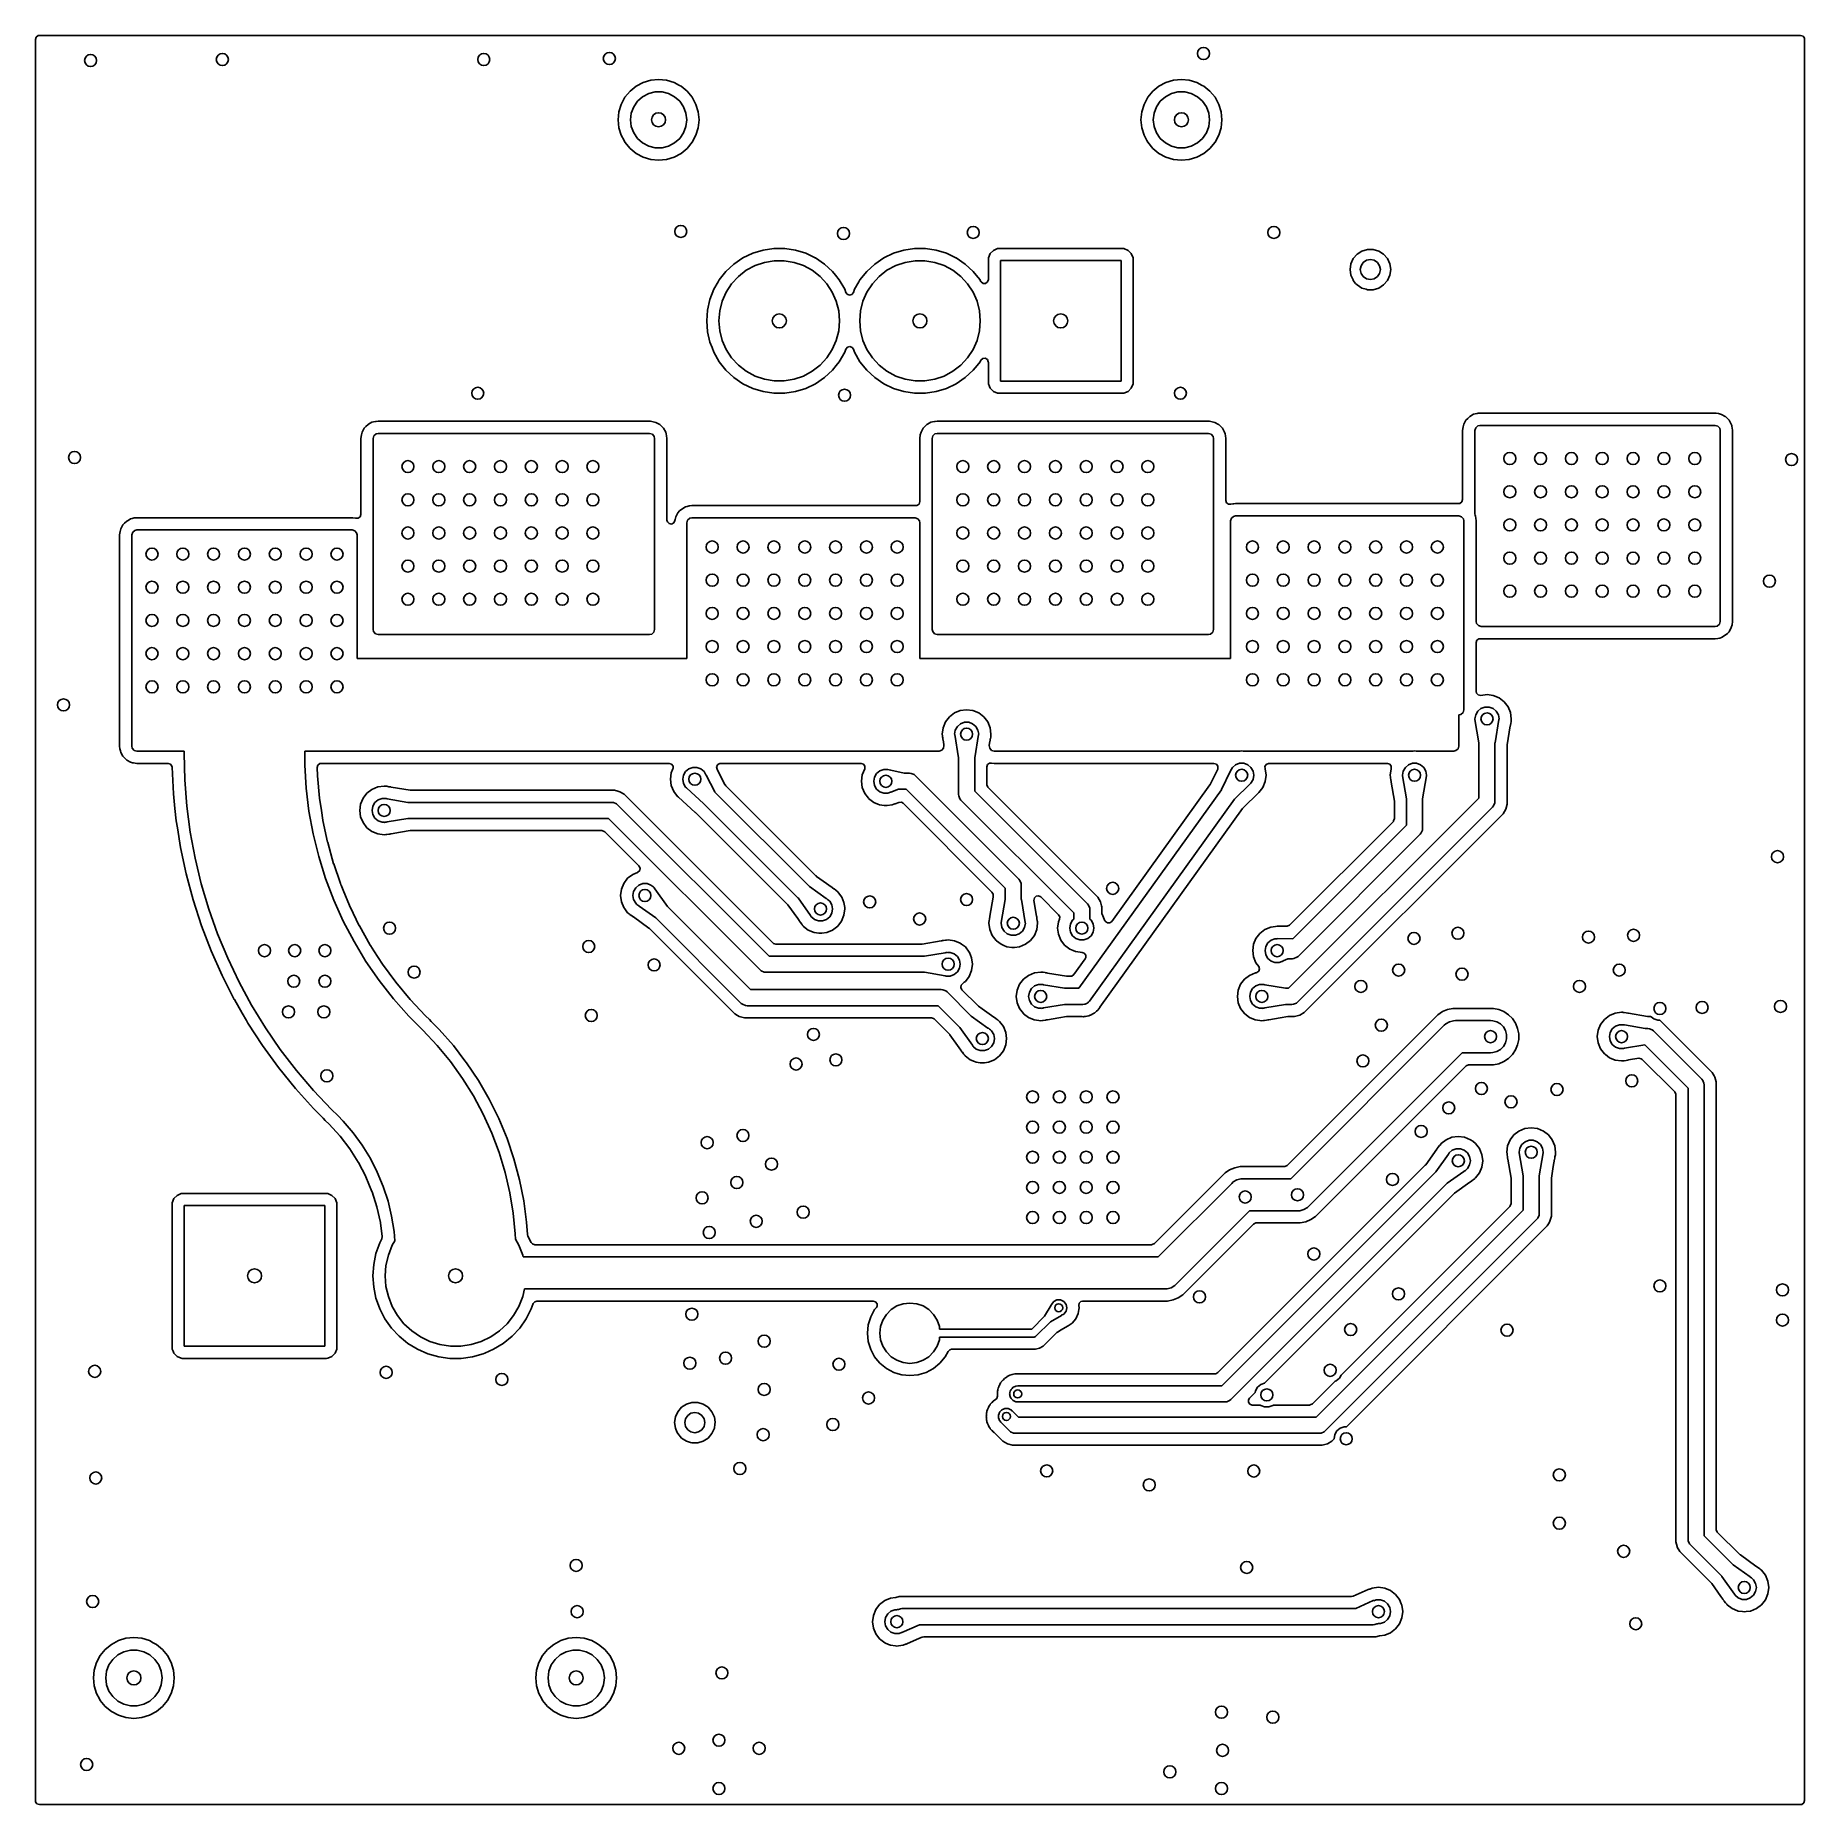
# Model space of a CAD drawing. Extents: x 4.86 to 6.59, y -5.87 to -4.13.
import ezdxf

# ---------------------------------------------------------------- set-up
doc = ezdxf.new("R2010")
doc.units = 0
doc.header["$MEASUREMENT"] = 0
doc.layers.add('BLACK', color=7, linetype='CONTINUOUS')

msp = doc.modelspace()

# ---------------------------------------------------------------- linework, layer by layer
at = {"layer": 'BLACK', "linetype": 'CONTINUOUS'}
for p, q in [((4.8622, -4.1378), (4.863, -4.1355)), ((4.8622, -4.2165), (4.8622, -4.1378)), ((4.863, -4.1355), (4.8649, -4.1341)), ((4.8649, -4.1341), (4.8661, -4.1339)), ((4.8661, -4.1339), (6.5906, -4.1339)), ((6.5906, -4.1339), (6.5929, -4.1346)), ((6.5929, -4.1346), (6.5943, -4.1366)), ((6.5943, -4.1366), (6.5945, -4.1378)), ((6.5945, -4.1378), (6.5945, -5.8622)), ((5.4445, -4.1885), (5.4395, -4.1945)), ((5.4505, -4.1836), (5.4445, -4.1885)), ((5.4445, -4.1885), (5.4445, -4.1885)), ((5.4573, -4.18), (5.4505, -4.1836)), ((5.4505, -4.1836), (5.4505, -4.1836)), ((5.4568, -4.1939), (5.4627, -4.1908)), ((5.4647, -4.1777), (5.4573, -4.18)), ((5.4573, -4.18), (5.4573, -4.18)), ((5.4627, -4.1908), (5.4691, -4.1892)), ((5.4724, -4.177), (5.4647, -4.1777)), ((5.4647, -4.1777), (5.4647, -4.1777)), ((5.4691, -4.1892), (5.4758, -4.1892)), ((5.4802, -4.1777), (5.4724, -4.177)), ((5.4724, -4.177), (5.4724, -4.177)), ((5.4758, -4.1892), (5.4822, -4.1908)), ((5.4876, -4.18), (5.4802, -4.1777)), ((5.4802, -4.1777), (5.4802, -4.1777)), ((5.4822, -4.1908), (5.4881, -4.1939)), ((5.4928, -4.1828), (5.4876, -4.18)), ((5.4876, -4.18), (5.4876, -4.18)), ((5.4944, -4.1836), (5.4928, -4.1828)), ((5.5004, -4.1885), (5.4944, -4.1836)), ((5.4944, -4.1836), (5.4944, -4.1836)), ((5.4944, -4.1836), (5.4944, -4.1836)), ((5.5054, -4.1945), (5.5004, -4.1885)), ((5.5004, -4.1885), (5.5004, -4.1885)), ((5.9563, -4.1885), (5.9513, -4.1945)), ((5.9623, -4.1836), (5.9563, -4.1885)), ((5.9563, -4.1885), (5.9563, -4.1885)), ((5.9691, -4.18), (5.9623, -4.1836)), ((5.9623, -4.1836), (5.9623, -4.1836)), ((5.9686, -4.1939), (5.9745, -4.1908)), ((5.9765, -4.1777), (5.9691, -4.18)), ((5.9691, -4.18), (5.9691, -4.18)), ((5.9745, -4.1908), (5.9809, -4.1892)), ((5.9843, -4.177), (5.9765, -4.1777)), ((5.9765, -4.1777), (5.9765, -4.1777)), ((5.9809, -4.1892), (5.9876, -4.1892)), ((5.992, -4.1777), (5.9843, -4.177)), ((5.9843, -4.177), (5.9843, -4.177)), ((5.9876, -4.1892), (5.994, -4.1908)), ((5.9994, -4.18), (5.992, -4.1777)), ((5.992, -4.1777), (5.992, -4.1777)), ((5.994, -4.1908), (5.9999, -4.1939)), ((6.0046, -4.1828), (5.9994, -4.18)), ((5.9994, -4.18), (5.9994, -4.18)), ((6.0062, -4.1836), (6.0046, -4.1828)), ((6.0122, -4.1885), (6.0062, -4.1836)), ((6.0062, -4.1836), (6.0062, -4.1836)), ((6.0062, -4.1836), (6.0062, -4.1836)), ((6.0172, -4.1945), (6.0122, -4.1885)), ((6.0122, -4.1885), (6.0122, -4.1885)), ((5.4336, -4.2088), (5.4329, -4.2165)), ((5.4359, -4.2014), (5.4336, -4.2088)), ((5.4336, -4.2088), (5.4336, -4.2088)), ((5.4395, -4.1945), (5.4359, -4.2014)), ((5.4359, -4.2014), (5.4359, -4.2014)), ((5.4395, -4.1945), (5.4395, -4.1945)), ((5.4457, -4.2099), (5.448, -4.2037)), ((5.448, -4.2037), (5.4518, -4.1983)), ((5.4518, -4.1983), (5.4568, -4.1939)), ((5.4881, -4.1939), (5.4931, -4.1983)), ((5.4931, -4.1983), (5.4968, -4.2037)), ((5.4968, -4.2037), (5.4992, -4.2099)), ((5.509, -4.2014), (5.5054, -4.1945)), ((5.5054, -4.1945), (5.5054, -4.1945)), ((5.5113, -4.2088), (5.509, -4.2014)), ((5.512, -4.2165), (5.5113, -4.2088)), ((5.5113, -4.2088), (5.5113, -4.2088)), ((5.5113, -4.2088), (5.5113, -4.2088)), ((5.9454, -4.2088), (5.9447, -4.2165)), ((5.9477, -4.2014), (5.9454, -4.2088)), ((5.9454, -4.2088), (5.9454, -4.2088)), ((5.9513, -4.1945), (5.9477, -4.2014)), ((5.9477, -4.2014), (5.9477, -4.2014)), ((5.9513, -4.1945), (5.9513, -4.1945)), ((5.9575, -4.2099), (5.9598, -4.2037)), ((5.9598, -4.2037), (5.9636, -4.1983)), ((5.9636, -4.1983), (5.9686, -4.1939)), ((5.9999, -4.1939), (6.0049, -4.1983)), ((6.0049, -4.1983), (6.0087, -4.2037)), ((6.0087, -4.2037), (6.011, -4.2099)), ((6.0208, -4.2014), (6.0172, -4.1945)), ((6.0172, -4.1945), (6.0172, -4.1945)), ((6.0231, -4.2088), (6.0208, -4.2014)), ((6.0238, -4.2165), (6.0231, -4.2088)), ((6.0231, -4.2088), (6.0231, -4.2088)), ((6.0231, -4.2088), (6.0231, -4.2088)), ((4.8622, -4.4134), (4.8622, -4.2165)), ((5.4329, -4.2165), (5.4336, -4.2243)), ((5.4329, -4.2165), (5.4329, -4.2165)), ((5.4336, -4.2243), (5.4336, -4.2243)), ((5.4336, -4.2243), (5.4359, -4.2317)), ((5.4449, -4.2165), (5.4457, -4.2099)), ((5.4457, -4.2231), (5.4449, -4.2165)), ((5.448, -4.2293), (5.4457, -4.2231)), ((5.4992, -4.2231), (5.4968, -4.2293)), ((5.4992, -4.2099), (5.5, -4.2165)), ((5.5, -4.2165), (5.4992, -4.2231)), ((5.509, -4.2317), (5.5113, -4.2243)), ((5.5113, -4.2243), (5.512, -4.2165)), ((5.512, -4.2165), (5.512, -4.2165)), ((5.9447, -4.2165), (5.9454, -4.2243)), ((5.9447, -4.2165), (5.9447, -4.2165)), ((5.9454, -4.2243), (5.9454, -4.2243)), ((5.9454, -4.2243), (5.9477, -4.2317)), ((5.9567, -4.2165), (5.9575, -4.2099)), ((5.9575, -4.2231), (5.9567, -4.2165)), ((5.9598, -4.2293), (5.9575, -4.2231)), ((6.011, -4.2231), (6.0087, -4.2293)), ((6.011, -4.2099), (6.0118, -4.2165)), ((6.0118, -4.2165), (6.011, -4.2231)), ((6.0208, -4.2317), (6.0231, -4.2243)), ((6.0231, -4.2243), (6.0238, -4.2165)), ((6.0238, -4.2165), (6.0238, -4.2165)), ((5.4359, -4.2317), (5.4359, -4.2317)), ((5.4359, -4.2317), (5.4387, -4.2369)), ((5.4387, -4.2369), (5.4395, -4.2385)), ((5.4395, -4.2385), (5.4395, -4.2385)), ((5.4395, -4.2385), (5.4395, -4.2385)), ((5.4395, -4.2385), (5.4445, -4.2445)), ((5.4518, -4.2348), (5.448, -4.2293)), ((5.4568, -4.2392), (5.4518, -4.2348)), ((5.4627, -4.2423), (5.4568, -4.2392)), ((5.4691, -4.2439), (5.4627, -4.2423)), ((5.4758, -4.2439), (5.4691, -4.2439)), ((5.4822, -4.2423), (5.4758, -4.2439)), ((5.4881, -4.2392), (5.4822, -4.2423)), ((5.4931, -4.2348), (5.4881, -4.2392)), ((5.4968, -4.2293), (5.4931, -4.2348)), ((5.5004, -4.2445), (5.5054, -4.2385)), ((5.5054, -4.2385), (5.509, -4.2317)), ((5.9477, -4.2317), (5.9477, -4.2317)), ((5.9477, -4.2317), (5.9505, -4.2369)), ((5.9505, -4.2369), (5.9513, -4.2385)), ((5.9513, -4.2385), (5.9513, -4.2385)), ((5.9513, -4.2385), (5.9513, -4.2385)), ((5.9513, -4.2385), (5.9563, -4.2445)), ((5.9636, -4.2348), (5.9598, -4.2293)), ((5.9686, -4.2392), (5.9636, -4.2348)), ((5.9745, -4.2423), (5.9686, -4.2392)), ((5.9809, -4.2439), (5.9745, -4.2423)), ((5.9876, -4.2439), (5.9809, -4.2439)), ((5.994, -4.2423), (5.9876, -4.2439)), ((5.9999, -4.2392), (5.994, -4.2423)), ((6.0049, -4.2348), (5.9999, -4.2392)), ((6.0087, -4.2293), (6.0049, -4.2348)), ((6.0122, -4.2445), (6.0172, -4.2385)), ((6.0172, -4.2385), (6.0208, -4.2317)), ((5.4445, -4.2445), (5.4445, -4.2445)), ((5.4445, -4.2445), (5.4505, -4.2494)), ((5.4505, -4.2494), (5.4505, -4.2494)), ((5.4505, -4.2494), (5.4573, -4.2531)), ((5.4573, -4.2531), (5.4647, -4.2554)), ((5.4647, -4.2554), (5.4647, -4.2554)), ((5.4647, -4.2554), (5.4647, -4.2554)), ((5.4647, -4.2554), (5.4724, -4.2561)), ((5.4724, -4.2561), (5.4802, -4.2554)), ((5.4724, -4.2561), (5.4724, -4.2561)), ((5.4724, -4.2561), (5.4724, -4.2561)), ((5.4802, -4.2554), (5.4876, -4.2531)), ((5.4802, -4.2554), (5.4802, -4.2554)), ((5.4802, -4.2554), (5.4802, -4.2554)), ((5.4876, -4.2531), (5.4944, -4.2494)), ((5.4944, -4.2494), (5.5004, -4.2445)), ((5.9563, -4.2445), (5.9563, -4.2445)), ((5.9563, -4.2445), (5.9623, -4.2494)), ((5.9623, -4.2494), (5.9623, -4.2494)), ((5.9623, -4.2494), (5.9691, -4.2531)), ((5.9691, -4.2531), (5.9765, -4.2554)), ((5.9765, -4.2554), (5.9765, -4.2554)), ((5.9765, -4.2554), (5.9765, -4.2554)), ((5.9765, -4.2554), (5.9843, -4.2561)), ((5.9843, -4.2561), (5.992, -4.2554)), ((5.9843, -4.2561), (5.9843, -4.2561)), ((5.9843, -4.2561), (5.9843, -4.2561)), ((5.992, -4.2554), (5.9994, -4.2531)), ((5.992, -4.2554), (5.992, -4.2554)), ((5.992, -4.2554), (5.992, -4.2554)), ((5.9994, -4.2531), (6.0062, -4.2494)), ((6.0062, -4.2494), (6.0122, -4.2445)), ((5.5646, -4.3472), (5.555, -4.3518)), ((5.5747, -4.3441), (5.5646, -4.3472)), ((5.5852, -4.3425), (5.5747, -4.3441)), ((5.5747, -4.3441), (5.5747, -4.3441)), ((5.5959, -4.3425), (5.5852, -4.3425)), ((5.5852, -4.3425), (5.5852, -4.3425)), ((5.6064, -4.3441), (5.5959, -4.3425)), ((5.5959, -4.3425), (5.5959, -4.3425)), ((5.6165, -4.3472), (5.6064, -4.3441)), ((5.6064, -4.3441), (5.6064, -4.3441)), ((5.6064, -4.3441), (5.6064, -4.3441)), ((5.6064, -4.3441), (5.6064, -4.3441)), ((5.6064, -4.3441), (5.6064, -4.3441)), ((5.6256, -4.3516), (5.6165, -4.3472)), ((5.7024, -4.3472), (5.6928, -4.3518)), ((5.7125, -4.3441), (5.7024, -4.3472)), ((5.723, -4.3425), (5.7125, -4.3441)), ((5.7125, -4.3441), (5.7125, -4.3441)), ((5.7337, -4.3425), (5.723, -4.3425)), ((5.723, -4.3425), (5.723, -4.3425)), ((5.7442, -4.3441), (5.7337, -4.3425)), ((5.7337, -4.3425), (5.7337, -4.3425)), ((5.7543, -4.3472), (5.7442, -4.3441)), ((5.7442, -4.3441), (5.7442, -4.3441)), ((5.7442, -4.3441), (5.7442, -4.3441)), ((5.7442, -4.3441), (5.7442, -4.3441)), ((5.7442, -4.3441), (5.7442, -4.3441)), ((5.7634, -4.3516), (5.7543, -4.3472)), ((5.7972, -4.3475), (5.7954, -4.3516)), ((5.8003, -4.3444), (5.7972, -4.3475)), ((5.8043, -4.3426), (5.8003, -4.3444)), ((5.8053, -4.3425), (5.8043, -4.3426)), ((5.927, -4.3425), (5.8053, -4.3425)), ((5.8053, -4.3425), (5.8053, -4.3425)), ((5.928, -4.3426), (5.927, -4.3425)), ((5.932, -4.3444), (5.928, -4.3426)), ((5.928, -4.3426), (5.928, -4.3426)), ((5.928, -4.3426), (5.928, -4.3426)), ((5.9351, -4.3475), (5.932, -4.3444)), ((5.9369, -4.3516), (5.9351, -4.3475)), ((6.161, -4.3451), (6.1563, -4.3481)), ((6.1665, -4.3435), (6.161, -4.3451)), ((6.161, -4.3451), (6.161, -4.3451)), ((6.1721, -4.3435), (6.1665, -4.3435)), ((6.1665, -4.3435), (6.1665, -4.3435)), ((6.1776, -4.3451), (6.1721, -4.3435)), ((6.1721, -4.3435), (6.1721, -4.3435)), ((6.1823, -4.3481), (6.1776, -4.3451)), ((6.1776, -4.3451), (6.1776, -4.3451)), ((6.1776, -4.3451), (6.1776, -4.3451)), ((6.1776, -4.3451), (6.1776, -4.3451)), ((5.5384, -4.365), (5.5318, -4.3733)), ((5.5462, -4.3578), (5.5384, -4.365)), ((5.5384, -4.365), (5.5384, -4.365)), ((5.555, -4.3518), (5.5462, -4.3578)), ((5.5462, -4.3578), (5.5462, -4.3578)), ((5.5506, -4.3699), (5.5583, -4.3639)), ((5.555, -4.3518), (5.555, -4.3518)), ((5.555, -4.3518), (5.555, -4.3518)), ((5.5583, -4.3639), (5.5668, -4.3593)), ((5.5668, -4.3593), (5.5761, -4.3561)), ((5.5761, -4.3561), (5.5857, -4.3545)), ((5.5857, -4.3545), (5.5954, -4.3545)), ((5.5954, -4.3545), (5.605, -4.3561)), ((5.605, -4.3561), (5.6143, -4.3593)), ((5.6143, -4.3593), (5.6229, -4.3639)), ((5.6229, -4.3639), (5.6305, -4.3699)), ((5.6261, -4.3518), (5.6256, -4.3516)), ((5.6349, -4.3578), (5.6261, -4.3518)), ((5.6427, -4.365), (5.6349, -4.3578)), ((5.6349, -4.3578), (5.6349, -4.3578)), ((5.6349, -4.3578), (5.6349, -4.3578)), ((5.6457, -4.3688), (5.6427, -4.365)), ((5.6427, -4.365), (5.6427, -4.365)), ((5.6762, -4.365), (5.6696, -4.3733)), ((5.684, -4.3578), (5.6762, -4.365)), ((5.6762, -4.365), (5.6762, -4.365)), ((5.6928, -4.3518), (5.684, -4.3578)), ((5.684, -4.3578), (5.684, -4.3578)), ((5.6883, -4.3699), (5.696, -4.3639)), ((5.6928, -4.3518), (5.6928, -4.3518)), ((5.6928, -4.3518), (5.6928, -4.3518)), ((5.696, -4.3639), (5.7046, -4.3593)), ((5.7046, -4.3593), (5.7138, -4.3561)), ((5.7138, -4.3561), (5.7235, -4.3545)), ((5.7235, -4.3545), (5.7332, -4.3545)), ((5.7332, -4.3545), (5.7428, -4.3561)), ((5.7428, -4.3561), (5.7521, -4.3593)), ((5.7521, -4.3593), (5.7606, -4.3639)), ((5.7606, -4.3639), (5.7683, -4.3699)), ((5.7639, -4.3518), (5.7634, -4.3516)), ((5.7727, -4.3578), (5.7639, -4.3518)), ((5.7805, -4.365), (5.7727, -4.3578)), ((5.7727, -4.3578), (5.7727, -4.3578)), ((5.7727, -4.3578), (5.7727, -4.3578)), ((5.7835, -4.3688), (5.7805, -4.365)), ((5.7805, -4.365), (5.7805, -4.365)), ((5.7954, -4.3516), (5.7953, -4.3526)), ((5.7953, -4.3526), (5.7953, -4.373)), ((5.8071, -4.4724), (5.8071, -4.3543)), ((5.8071, -4.3543), (5.9252, -4.3543)), ((5.9252, -4.3543), (5.9252, -4.4724)), ((5.937, -4.3526), (5.9369, -4.3516)), ((5.937, -4.3632), (5.937, -4.3526)), ((5.937, -4.4742), (5.937, -4.3632)), ((6.1502, -4.3576), (6.1494, -4.3632)), ((6.1494, -4.3632), (6.1502, -4.3688)), ((6.1494, -4.3632), (6.1494, -4.3632)), ((6.1525, -4.3524), (6.1502, -4.3576)), ((6.1563, -4.3481), (6.1525, -4.3524)), ((6.1594, -4.3632), (6.1602, -4.3594)), ((6.1602, -4.367), (6.1594, -4.3632)), ((6.1602, -4.3594), (6.1623, -4.3562)), ((6.1623, -4.3562), (6.1655, -4.3541)), ((6.1655, -4.3541), (6.1693, -4.3533)), ((6.1693, -4.3533), (6.1731, -4.3541)), ((6.1731, -4.3541), (6.1763, -4.3562)), ((6.1763, -4.3562), (6.1784, -4.3594)), ((6.1784, -4.3594), (6.1791, -4.3632)), ((6.1791, -4.3632), (6.1784, -4.367)), ((6.186, -4.3524), (6.1823, -4.3481)), ((6.1823, -4.3481), (6.1823, -4.3481)), ((6.1823, -4.3481), (6.1823, -4.3481)), ((6.1884, -4.3576), (6.186, -4.3524)), ((6.1892, -4.3632), (6.1884, -4.3576)), ((6.1884, -4.3688), (6.1892, -4.3632)), ((5.5265, -4.3825), (5.5226, -4.3924)), ((5.5307, -4.3752), (5.5265, -4.3825)), ((5.5265, -4.3825), (5.5265, -4.3825)), ((5.5318, -4.3733), (5.5307, -4.3752)), ((5.5318, -4.3733), (5.5318, -4.3733)), ((5.5318, -4.3733), (5.5318, -4.3733)), ((5.5386, -4.3853), (5.5439, -4.3771)), ((5.5439, -4.3771), (5.5506, -4.3699)), ((5.6305, -4.3699), (5.6372, -4.3771)), ((5.6372, -4.3771), (5.6425, -4.3853)), ((5.6493, -4.3733), (5.6457, -4.3688)), ((5.6546, -4.3825), (5.6493, -4.3733)), ((5.6558, -4.3857), (5.6546, -4.3825)), ((5.6546, -4.3825), (5.6546, -4.3825)), ((5.6643, -4.3825), (5.6631, -4.3857)), ((5.6685, -4.3752), (5.6643, -4.3825)), ((5.6643, -4.3825), (5.6643, -4.3825)), ((5.6696, -4.3733), (5.6685, -4.3752)), ((5.6696, -4.3733), (5.6696, -4.3733)), ((5.6696, -4.3733), (5.6696, -4.3733)), ((5.6764, -4.3853), (5.6817, -4.3771)), ((5.6817, -4.3771), (5.6883, -4.3699)), ((5.7683, -4.3699), (5.7749, -4.3771)), ((5.7749, -4.3771), (5.7803, -4.3853)), ((5.7871, -4.3733), (5.7835, -4.3688)), ((5.7874, -4.374), (5.7871, -4.3733)), ((5.788, -4.3749), (5.7874, -4.374)), ((5.7882, -4.3752), (5.788, -4.3749)), ((5.7902, -4.3767), (5.7882, -4.3752)), ((5.7926, -4.3767), (5.7902, -4.3767)), ((5.7945, -4.3752), (5.7926, -4.3767)), ((5.7953, -4.373), (5.7945, -4.3752)), ((6.1502, -4.3688), (6.1523, -4.3733)), ((6.1523, -4.3733), (6.1525, -4.374)), ((6.1525, -4.374), (6.1549, -4.3767)), ((6.1549, -4.3767), (6.1563, -4.3782)), ((6.1563, -4.3782), (6.161, -4.3813)), ((6.1623, -4.3701), (6.1602, -4.367)), ((6.161, -4.3813), (6.161, -4.3813)), ((6.161, -4.3813), (6.1652, -4.3825)), ((6.1655, -4.3723), (6.1623, -4.3701)), ((6.1652, -4.3825), (6.1665, -4.3829)), ((6.1693, -4.373), (6.1655, -4.3723)), ((6.1731, -4.3723), (6.1693, -4.373)), ((6.1721, -4.3829), (6.1776, -4.3813)), ((6.1763, -4.3701), (6.1731, -4.3723)), ((6.1784, -4.367), (6.1763, -4.3701)), ((6.1776, -4.3813), (6.1823, -4.3782)), ((6.1823, -4.3782), (6.186, -4.374)), ((6.186, -4.374), (6.1884, -4.3688)), ((5.5226, -4.3924), (5.5203, -4.4028)), ((5.5323, -4.4037), (5.5347, -4.3942)), ((5.5347, -4.3942), (5.5386, -4.3853)), ((5.6425, -4.3853), (5.6464, -4.3942)), ((5.6464, -4.3942), (5.6488, -4.4037)), ((5.657, -4.3872), (5.6558, -4.3857)), ((5.6592, -4.3881), (5.657, -4.3872)), ((5.6615, -4.3875), (5.6592, -4.3881)), ((5.6631, -4.3857), (5.6615, -4.3875)), ((5.6701, -4.4037), (5.6725, -4.3942)), ((5.6725, -4.3942), (5.6764, -4.3853)), ((5.7803, -4.3853), (5.7842, -4.3942)), ((5.7842, -4.3942), (5.7866, -4.4037)), ((6.1665, -4.3829), (6.1665, -4.3829)), ((6.1665, -4.3829), (6.1665, -4.3829)), ((6.1665, -4.3829), (6.1665, -4.3829)), ((6.1665, -4.3829), (6.1721, -4.3829)), ((6.1721, -4.3829), (6.1721, -4.3829)), ((4.8622, -4.623), (4.8622, -4.4134)), ((5.5203, -4.4028), (5.5195, -4.4134)), ((5.5195, -4.4134), (5.5203, -4.424)), ((5.5195, -4.4134), (5.5195, -4.4134)), ((5.5203, -4.4028), (5.5203, -4.4028)), ((5.5315, -4.4134), (5.5323, -4.4037)), ((5.5323, -4.4231), (5.5315, -4.4134)), ((5.6488, -4.4037), (5.6496, -4.4134)), ((5.6496, -4.4134), (5.6488, -4.4231)), ((5.6693, -4.4134), (5.6701, -4.4037)), ((5.6701, -4.4231), (5.6693, -4.4134)), ((5.7866, -4.4037), (5.7874, -4.4134)), ((5.7874, -4.4134), (5.7866, -4.4231)), ((5.5203, -4.424), (5.5203, -4.424)), ((5.5203, -4.424), (5.5226, -4.4343)), ((5.5226, -4.4343), (5.5247, -4.4395)), ((5.5347, -4.4326), (5.5323, -4.4231)), ((5.5386, -4.4415), (5.5347, -4.4326)), ((5.6464, -4.4326), (5.6425, -4.4415)), ((5.6488, -4.4231), (5.6464, -4.4326)), ((5.6725, -4.4326), (5.6701, -4.4231)), ((5.6764, -4.4415), (5.6725, -4.4326)), ((5.7842, -4.4326), (5.7803, -4.4415)), ((5.7866, -4.4231), (5.7842, -4.4326)), ((5.5247, -4.4395), (5.5265, -4.4442)), ((5.5265, -4.4442), (5.5318, -4.4534)), ((5.5439, -4.4497), (5.5386, -4.4415)), ((5.5506, -4.4568), (5.5439, -4.4497)), ((5.6372, -4.4497), (5.6305, -4.4568)), ((5.6425, -4.4415), (5.6372, -4.4497)), ((5.6493, -4.4534), (5.6546, -4.4442)), ((5.6546, -4.4442), (5.6558, -4.4411)), ((5.6558, -4.4411), (5.6574, -4.4392)), ((5.6574, -4.4392), (5.6597, -4.4386)), ((5.6597, -4.4386), (5.6619, -4.4395)), ((5.6619, -4.4395), (5.6631, -4.4411)), ((5.6631, -4.4411), (5.6643, -4.4442)), ((5.6643, -4.4442), (5.6696, -4.4534)), ((5.6817, -4.4497), (5.6764, -4.4415)), ((5.6883, -4.4568), (5.6817, -4.4497)), ((5.7749, -4.4497), (5.7683, -4.4568)), ((5.7803, -4.4415), (5.7749, -4.4497)), ((5.7871, -4.4534), (5.788, -4.4519)), ((5.788, -4.4519), (5.7898, -4.4503)), ((5.7898, -4.4503), (5.7922, -4.45)), ((5.7922, -4.45), (5.7943, -4.4512)), ((5.7943, -4.4512), (5.7952, -4.4534)), ((5.5318, -4.4534), (5.5318, -4.4534)), ((5.5318, -4.4534), (5.5318, -4.4534)), ((5.5318, -4.4534), (5.5384, -4.4617)), ((5.5384, -4.4617), (5.5384, -4.4617)), ((5.5384, -4.4617), (5.5462, -4.469)), ((5.5462, -4.469), (5.5462, -4.469)), ((5.5462, -4.469), (5.5462, -4.469)), ((5.5462, -4.469), (5.555, -4.4749)), ((5.5583, -4.4628), (5.5506, -4.4568)), ((5.5668, -4.4675), (5.5583, -4.4628)), ((5.5761, -4.4706), (5.5668, -4.4675)), ((5.6143, -4.4675), (5.605, -4.4706)), ((5.6229, -4.4628), (5.6143, -4.4675)), ((5.6305, -4.4568), (5.6229, -4.4628)), ((5.6261, -4.4749), (5.6349, -4.469)), ((5.6349, -4.469), (5.6427, -4.4617)), ((5.6427, -4.4617), (5.6464, -4.457)), ((5.6427, -4.4617), (5.6427, -4.4617)), ((5.6464, -4.457), (5.6493, -4.4534)), ((5.6696, -4.4534), (5.6696, -4.4534)), ((5.6696, -4.4534), (5.6696, -4.4534)), ((5.6696, -4.4534), (5.6762, -4.4617)), ((5.6762, -4.4617), (5.6762, -4.4617)), ((5.6762, -4.4617), (5.684, -4.469)), ((5.684, -4.469), (5.684, -4.469)), ((5.684, -4.469), (5.684, -4.469)), ((5.684, -4.469), (5.6928, -4.4749)), ((5.696, -4.4628), (5.6883, -4.4568)), ((5.7046, -4.4675), (5.696, -4.4628)), ((5.7138, -4.4706), (5.7046, -4.4675)), ((5.7521, -4.4675), (5.7428, -4.4706)), ((5.7606, -4.4628), (5.7521, -4.4675)), ((5.7683, -4.4568), (5.7606, -4.4628)), ((5.7639, -4.4749), (5.7727, -4.469)), ((5.7727, -4.469), (5.7805, -4.4617)), ((5.7805, -4.4617), (5.7842, -4.457)), ((5.7805, -4.4617), (5.7805, -4.4617)), ((5.7842, -4.457), (5.7871, -4.4534)), ((5.7952, -4.4534), (5.7953, -4.4538)), ((5.7953, -4.4538), (5.7953, -4.4742)), ((5.555, -4.4749), (5.5646, -4.4796)), ((5.5646, -4.4796), (5.5747, -4.4827)), ((5.5747, -4.4827), (5.5852, -4.4843)), ((5.5857, -4.4722), (5.5761, -4.4706)), ((5.5852, -4.4843), (5.5852, -4.4843)), ((5.5852, -4.4843), (5.5959, -4.4843)), ((5.5954, -4.4722), (5.5857, -4.4722)), ((5.605, -4.4706), (5.5954, -4.4722)), ((5.5959, -4.4843), (5.6064, -4.4827)), ((5.5959, -4.4843), (5.5959, -4.4843)), ((5.6064, -4.4827), (5.6165, -4.4796)), ((5.6165, -4.4796), (5.6261, -4.4749)), ((5.6928, -4.4749), (5.7024, -4.4796)), ((5.7024, -4.4796), (5.7125, -4.4827)), ((5.7125, -4.4827), (5.723, -4.4843)), ((5.7235, -4.4722), (5.7138, -4.4706)), ((5.723, -4.4843), (5.723, -4.4843)), ((5.723, -4.4843), (5.7337, -4.4843)), ((5.7332, -4.4722), (5.7235, -4.4722)), ((5.7428, -4.4706), (5.7332, -4.4722)), ((5.7337, -4.4843), (5.7442, -4.4827)), ((5.7337, -4.4843), (5.7337, -4.4843)), ((5.7442, -4.4827), (5.7543, -4.4796)), ((5.7543, -4.4796), (5.7639, -4.4749)), ((5.7953, -4.4742), (5.7953, -4.4742)), ((5.7953, -4.4742), (5.7954, -4.4752)), ((5.7954, -4.4752), (5.7964, -4.4775)), ((5.7964, -4.4775), (5.7972, -4.4792)), ((5.7972, -4.4792), (5.8003, -4.4824)), ((5.8003, -4.4824), (5.8043, -4.4842)), ((5.8043, -4.4842), (5.8053, -4.4843)), ((5.8053, -4.4843), (5.927, -4.4843)), ((5.9252, -4.4724), (5.8071, -4.4724)), ((5.927, -4.4843), (5.928, -4.4842)), ((5.928, -4.4842), (5.932, -4.4824)), ((5.932, -4.4824), (5.9351, -4.4792)), ((5.9351, -4.4792), (5.9369, -4.4752)), ((5.9369, -4.4752), (5.937, -4.4742)), ((6.2765, -4.5037), (6.2747, -4.5039)), ((6.5069, -4.5037), (6.2765, -4.5037)), ((6.5078, -4.5038), (6.5069, -4.5037)), ((5.1842, -4.5185), (5.1821, -4.5225)), ((5.1858, -4.5168), (5.1842, -4.5185)), ((5.1879, -4.515), (5.1858, -4.5168)), ((5.1858, -4.5168), (5.1858, -4.5168)), ((5.1885, -4.5146), (5.1879, -4.515)), ((5.1917, -4.5127), (5.1885, -4.5146)), ((5.1932, -4.5123), (5.1917, -4.5127)), ((5.1952, -4.5119), (5.1932, -4.5123)), ((5.1932, -4.5123), (5.1932, -4.5123)), ((5.1932, -4.5123), (5.1932, -4.5123)), ((5.196, -4.5118), (5.1952, -4.5119)), ((5.1978, -4.5116), (5.196, -4.5118)), ((5.4636, -4.5116), (5.1978, -4.5116)), ((5.4645, -4.5117), (5.4636, -4.5116)), ((5.467, -4.5121), (5.4645, -4.5117)), ((5.4696, -4.5129), (5.467, -4.5121)), ((5.467, -4.5121), (5.467, -4.5121)), ((5.4696, -4.5129), (5.4696, -4.5129)), ((5.4735, -4.5148), (5.4696, -4.5129)), ((5.4736, -4.5149), (5.4735, -4.5148)), ((5.4754, -4.5165), (5.4736, -4.5149)), ((5.4772, -4.5186), (5.4754, -4.5165)), ((5.4794, -4.5224), (5.4772, -4.5186)), ((5.7314, -4.5185), (5.7294, -4.5225)), ((5.7331, -4.5168), (5.7314, -4.5185)), ((5.7351, -4.515), (5.7331, -4.5168)), ((5.7331, -4.5168), (5.7331, -4.5168)), ((5.7358, -4.5146), (5.7351, -4.515)), ((5.739, -4.5127), (5.7358, -4.5146)), ((5.7405, -4.5123), (5.739, -4.5127)), ((5.7425, -4.5119), (5.7405, -4.5123)), ((5.7405, -4.5123), (5.7405, -4.5123)), ((5.7405, -4.5123), (5.7405, -4.5123)), ((5.7432, -4.5118), (5.7425, -4.5119)), ((5.745, -4.5116), (5.7432, -4.5118)), ((6.0109, -4.5116), (5.745, -4.5116)), ((6.0117, -4.5117), (6.0109, -4.5116)), ((6.0143, -4.5121), (6.0117, -4.5117)), ((6.0169, -4.5129), (6.0143, -4.5121)), ((6.0143, -4.5121), (6.0143, -4.5121)), ((6.0207, -4.5148), (6.0169, -4.5129)), ((6.0169, -4.5129), (6.0169, -4.5129)), ((6.0208, -4.5149), (6.0207, -4.5148)), ((6.0226, -4.5165), (6.0208, -4.5149)), ((6.0244, -4.5186), (6.0226, -4.5165)), ((6.0266, -4.5224), (6.0244, -4.5186)), ((6.2601, -4.5172), (6.2596, -4.5206)), ((6.2596, -4.5206), (6.2596, -4.5884)), ((6.2609, -4.5146), (6.2601, -4.5172)), ((6.2601, -4.5172), (6.2601, -4.5172)), ((6.2629, -4.5107), (6.2609, -4.5146)), ((6.2609, -4.5146), (6.2609, -4.5146)), ((6.2646, -4.5089), (6.2629, -4.5107)), ((6.2666, -4.5071), (6.2646, -4.5089)), ((6.2646, -4.5089), (6.2646, -4.5089)), ((6.2704, -4.5049), (6.2666, -4.5071)), ((6.272, -4.5044), (6.2704, -4.5049)), ((6.2717, -4.5206), (6.2724, -4.518)), ((6.2717, -4.6023), (6.2717, -4.5206)), ((6.274, -4.504), (6.272, -4.5044)), ((6.272, -4.5044), (6.272, -4.5044)), ((6.272, -4.5044), (6.272, -4.5044)), ((6.2724, -4.518), (6.2745, -4.5162)), ((6.2747, -4.5039), (6.274, -4.504)), ((6.2745, -4.5162), (6.2765, -4.5157)), ((6.2765, -4.5157), (6.5069, -4.5157)), ((6.5069, -4.5157), (6.5096, -4.5165)), ((6.5103, -4.5042), (6.5078, -4.5038)), ((6.5096, -4.5165), (6.5114, -4.5186)), ((6.513, -4.505), (6.5103, -4.5042)), ((6.5103, -4.5042), (6.5103, -4.5042)), ((6.5114, -4.5186), (6.5118, -4.5206)), ((6.5118, -4.5206), (6.5118, -4.7077)), ((6.5168, -4.5069), (6.513, -4.505)), ((6.513, -4.505), (6.513, -4.505)), ((6.5169, -4.507), (6.5168, -4.5069)), ((6.5187, -4.5086), (6.5169, -4.507)), ((6.5205, -4.5107), (6.5187, -4.5086)), ((6.5227, -4.5145), (6.5205, -4.5107)), ((6.5231, -4.516), (6.5227, -4.5145)), ((6.5233, -4.5168), (6.5231, -4.516)), ((6.5231, -4.516), (6.5231, -4.516)), ((6.5231, -4.516), (6.5231, -4.516)), ((6.5236, -4.5181), (6.5233, -4.5168)), ((6.5238, -4.5206), (6.5236, -4.5181)), ((6.5238, -4.7077), (6.5238, -4.5206)), ((5.1814, -4.5251), (5.1809, -4.5285)), ((5.1809, -4.5285), (5.1809, -4.6029)), ((5.1821, -4.5225), (5.1814, -4.5251)), ((5.1814, -4.5251), (5.1814, -4.5251)), ((5.1821, -4.5225), (5.1821, -4.5225)), ((5.1929, -4.5285), (5.1937, -4.5259)), ((5.1929, -4.7156), (5.1929, -4.5285)), ((5.1937, -4.5259), (5.1958, -4.5241)), ((5.1958, -4.5241), (5.1978, -4.5236)), ((5.1978, -4.5236), (5.4636, -4.5236)), ((5.4636, -4.5236), (5.4663, -4.5244)), ((5.4663, -4.5244), (5.4681, -4.5265)), ((5.4681, -4.5265), (5.4685, -4.5285)), ((5.4685, -4.5285), (5.4685, -4.7156)), ((5.4798, -4.5239), (5.4794, -4.5224)), ((5.4803, -4.5259), (5.4798, -4.5239)), ((5.4805, -4.5285), (5.4803, -4.5259)), ((5.4805, -4.6084), (5.4805, -4.5285)), ((5.4805, -4.5285), (5.4805, -4.5285)), ((5.7286, -4.5251), (5.7281, -4.5285)), ((5.7281, -4.5285), (5.7281, -4.5904)), ((5.7294, -4.5225), (5.7286, -4.5251)), ((5.7286, -4.5251), (5.7286, -4.5251)), ((5.7294, -4.5225), (5.7294, -4.5225)), ((5.7402, -4.5285), (5.7409, -4.5259)), ((5.7402, -4.6089), (5.7402, -4.5285)), ((5.7409, -4.5259), (5.743, -4.5241)), ((5.743, -4.5241), (5.745, -4.5236)), ((5.745, -4.5236), (6.0109, -4.5236)), ((6.0109, -4.5236), (6.0135, -4.5244)), ((6.0135, -4.5244), (6.0153, -4.5265)), ((6.0153, -4.5265), (6.0157, -4.5285)), ((6.0157, -4.5285), (6.0157, -4.7156)), ((6.0271, -4.5239), (6.0266, -4.5224)), ((6.0275, -4.5259), (6.0271, -4.5239)), ((6.0278, -4.5285), (6.0275, -4.5259)), ((6.0278, -4.5893), (6.0278, -4.5285)), ((6.0278, -4.5285), (6.0278, -4.5285)), ((5.7281, -4.5904), (5.7274, -4.5927)), ((6.0284, -4.5915), (6.0278, -4.5893)), ((6.2596, -4.5884), (6.2589, -4.5907)), ((4.9555, -4.6072), (4.9531, -4.6087)), ((4.957, -4.6068), (4.9555, -4.6072)), ((4.959, -4.6064), (4.957, -4.6068)), ((4.957, -4.6068), (4.957, -4.6068)), ((4.957, -4.6068), (4.957, -4.6068)), ((4.9598, -4.6063), (4.959, -4.6064)), ((4.9616, -4.6061), (4.9598, -4.6063)), ((5.1723, -4.6061), (4.9616, -4.6061)), ((5.1731, -4.6062), (5.1723, -4.6061)), ((5.1757, -4.6066), (5.1731, -4.6062)), ((5.1759, -4.6066), (5.1757, -4.6066)), ((5.1757, -4.6066), (5.1757, -4.6066)), ((5.1782, -4.6066), (5.1759, -4.6066)), ((5.1801, -4.6052), (5.1782, -4.6066)), ((5.1809, -4.6029), (5.1801, -4.6052)), ((5.4892, -4.6052), (5.4885, -4.6078)), ((5.4912, -4.6012), (5.4892, -4.6052)), ((5.4892, -4.6052), (5.4892, -4.6052)), ((5.4929, -4.5995), (5.4912, -4.6012)), ((5.495, -4.5977), (5.4929, -4.5995)), ((5.4929, -4.5995), (5.4929, -4.5995)), ((5.4988, -4.5954), (5.495, -4.5977)), ((5.5003, -4.595), (5.4988, -4.5954)), ((5.5023, -4.5945), (5.5003, -4.595)), ((5.5003, -4.595), (5.5003, -4.595)), ((5.5003, -4.595), (5.5003, -4.595)), ((5.5008, -4.6085), (5.5029, -4.6067)), ((5.5031, -4.5945), (5.5023, -4.5945)), ((5.5029, -4.6067), (5.5049, -4.6063)), ((5.5049, -4.5943), (5.5031, -4.5945)), ((5.7235, -4.5943), (5.5049, -4.5943)), ((5.5049, -4.6063), (5.7235, -4.6063)), ((5.7237, -4.5943), (5.7235, -4.5943)), ((5.7235, -4.5943), (5.7235, -4.5943)), ((5.7235, -4.6063), (5.7261, -4.6071)), ((5.7254, -4.5942), (5.7237, -4.5943)), ((5.7274, -4.5927), (5.7254, -4.5942)), ((5.7261, -4.6071), (5.7279, -4.6092)), ((6.0303, -4.5929), (6.0284, -4.5915)), ((6.0327, -4.593), (6.0303, -4.5929)), ((6.0325, -4.6092), (6.0333, -4.6066)), ((6.0328, -4.593), (6.0327, -4.593)), ((6.0327, -4.593), (6.0327, -4.593)), ((6.0327, -4.593), (6.0327, -4.593)), ((6.0327, -4.593), (6.0327, -4.593)), ((6.0327, -4.593), (6.0327, -4.593)), ((6.0327, -4.593), (6.0327, -4.593)), ((6.0348, -4.5926), (6.0328, -4.593)), ((6.0328, -4.593), (6.0328, -4.593)), ((6.0328, -4.593), (6.0328, -4.593)), ((6.0328, -4.593), (6.0328, -4.593)), ((6.0333, -4.6066), (6.0353, -4.6048)), ((6.0356, -4.5925), (6.0348, -4.5926)), ((6.0353, -4.6048), (6.0374, -4.6043)), ((6.0374, -4.5923), (6.0356, -4.5925)), ((6.2557, -4.5923), (6.0374, -4.5923)), ((6.0374, -4.6043), (6.2559, -4.6043)), ((6.2569, -4.5921), (6.2557, -4.5923)), ((6.2559, -4.6043), (6.2586, -4.6051)), ((6.2589, -4.5907), (6.2569, -4.5921)), ((6.2586, -4.6051), (6.2604, -4.6072)), ((6.2604, -4.6072), (6.2608, -4.6092)), ((6.2718, -4.6036), (6.2717, -4.6023)), ((6.2721, -4.6046), (6.2718, -4.6036)), ((6.2726, -4.6067), (6.2721, -4.6046)), ((6.2729, -4.6092), (6.2726, -4.6067)), ((4.8622, -5.2778), (4.8622, -4.623)), ((4.9452, -4.6196), (4.9447, -4.623)), ((4.9447, -4.623), (4.9447, -4.8298)), ((4.9459, -4.617), (4.9452, -4.6196)), ((4.9452, -4.6196), (4.9452, -4.6196)), ((4.9479, -4.613), (4.9459, -4.617)), ((4.9459, -4.617), (4.9459, -4.617)), ((4.9496, -4.6113), (4.9479, -4.613)), ((4.9517, -4.6095), (4.9496, -4.6113)), ((4.9496, -4.6113), (4.9496, -4.6113)), ((4.9531, -4.6087), (4.9517, -4.6095)), ((4.9567, -4.623), (4.9575, -4.6204)), ((4.9567, -4.8298), (4.9567, -4.623)), ((4.9575, -4.6204), (4.9595, -4.6186)), ((4.9595, -4.6186), (4.9616, -4.6181)), ((4.9616, -4.6181), (5.1723, -4.6181)), ((5.1723, -4.6181), (5.1749, -4.6189)), ((5.1749, -4.6189), (5.1767, -4.621)), ((5.1767, -4.621), (5.1772, -4.623)), ((5.1772, -4.623), (5.1772, -4.7441)), ((5.481, -4.6103), (5.4805, -4.6084)), ((5.4827, -4.6119), (5.481, -4.6103)), ((5.4851, -4.6123), (5.4827, -4.6119)), ((5.4872, -4.6112), (5.4851, -4.6123)), ((5.4883, -4.609), (5.4872, -4.6112)), ((5.4885, -4.6078), (5.4883, -4.609)), ((5.4885, -4.6078), (5.4885, -4.6078)), ((5.5, -4.6112), (5.5008, -4.6085)), ((5.5, -4.7441), (5.5, -4.6112)), ((5.7279, -4.6092), (5.7283, -4.6112)), ((5.7283, -4.6112), (5.7283, -4.7441)), ((5.7402, -4.6094), (5.7402, -4.6089)), ((5.7404, -4.6112), (5.7402, -4.6094)), ((5.7404, -4.7156), (5.7404, -4.6112)), ((5.7404, -4.6112), (5.7404, -4.6112)), ((6.0325, -4.7441), (6.0325, -4.6092)), ((6.2608, -4.6092), (6.2608, -4.7943)), ((6.2729, -4.7077), (6.2729, -4.6092)), ((6.2729, -4.6092), (6.2729, -4.6092)), ((6.2733, -4.7097), (6.2729, -4.7077)), ((6.2751, -4.7118), (6.2733, -4.7097)), ((6.511, -4.7104), (6.509, -4.7122)), ((6.5118, -4.7077), (6.511, -4.7104)), ((6.5226, -4.7137), (6.5234, -4.7111)), ((6.5234, -4.7111), (6.5238, -4.7077)), ((5.1934, -4.7176), (5.1929, -4.7156)), ((5.1952, -4.7197), (5.1934, -4.7176)), ((5.1978, -4.7205), (5.1952, -4.7197)), ((5.4636, -4.7205), (5.1978, -4.7205)), ((5.4657, -4.72), (5.4636, -4.7205)), ((5.4677, -4.7182), (5.4657, -4.72)), ((5.4685, -4.7156), (5.4677, -4.7182)), ((5.7408, -4.7176), (5.7404, -4.7156)), ((5.7426, -4.7197), (5.7408, -4.7176)), ((5.7453, -4.7205), (5.7426, -4.7197)), ((6.0109, -4.7205), (5.7453, -4.7205)), ((6.0129, -4.72), (6.0109, -4.7205)), ((6.015, -4.7182), (6.0129, -4.72)), ((6.0157, -4.7156), (6.015, -4.7182)), ((6.2729, -4.7284), (6.2736, -4.7261)), ((6.2729, -4.7763), (6.2729, -4.7284)), ((6.2736, -4.7261), (6.2755, -4.7247)), ((6.2777, -4.7126), (6.2751, -4.7118)), ((6.2755, -4.7247), (6.2773, -4.7246)), ((6.2773, -4.7246), (6.2777, -4.7246)), ((6.5069, -4.7126), (6.2777, -4.7126)), ((6.2777, -4.7246), (6.2777, -4.7246)), ((6.2777, -4.7246), (6.5069, -4.7246)), ((6.509, -4.7122), (6.5069, -4.7126)), ((6.5069, -4.7246), (6.5095, -4.7244)), ((6.5069, -4.7246), (6.5069, -4.7246)), ((6.5095, -4.7244), (6.5115, -4.7239)), ((6.5095, -4.7244), (6.5095, -4.7244)), ((6.5095, -4.7244), (6.5095, -4.7244)), ((6.5115, -4.7239), (6.513, -4.7235)), ((6.5115, -4.7239), (6.5115, -4.7239)), ((6.5115, -4.7239), (6.5115, -4.7239)), ((6.513, -4.7235), (6.5168, -4.7212)), ((6.5168, -4.7212), (6.5189, -4.7194)), ((6.5189, -4.7194), (6.5206, -4.7177)), ((6.5206, -4.7177), (6.5226, -4.7137)), ((5.1772, -4.7441), (5.5, -4.7441)), ((5.7283, -4.7441), (6.0325, -4.7441)), ((6.2732, -4.7779), (6.2729, -4.7763)), ((6.2749, -4.7797), (6.2732, -4.7779)), ((6.2773, -4.7801), (6.2749, -4.7797)), ((6.2835, -4.7793), (6.2773, -4.7801)), ((6.2896, -4.7801), (6.2835, -4.7793)), ((6.2835, -4.7793), (6.2835, -4.7793)), ((6.2954, -4.7825), (6.2896, -4.7801)), ((6.2896, -4.7801), (6.2896, -4.7801)), ((5.7621, -4.7973), (5.7571, -4.8011)), ((5.7678, -4.795), (5.7621, -4.7973)), ((5.774, -4.7942), (5.7678, -4.795)), ((5.7678, -4.795), (5.7678, -4.795)), ((5.7802, -4.795), (5.774, -4.7942)), ((5.774, -4.7942), (5.774, -4.7942)), ((5.7859, -4.7973), (5.7802, -4.795)), ((5.7802, -4.795), (5.7802, -4.795)), ((5.7909, -4.8011), (5.7859, -4.7973)), ((6.2601, -4.797), (6.258, -4.7988)), ((6.2608, -4.7943), (6.2601, -4.797)), ((6.2724, -4.7991), (6.2744, -4.7956)), ((6.2744, -4.7956), (6.2776, -4.7929)), ((6.2776, -4.7929), (6.2814, -4.7915)), ((6.2814, -4.7915), (6.2855, -4.7915)), ((6.2855, -4.7915), (6.2894, -4.7929)), ((6.2894, -4.7929), (6.2925, -4.7956)), ((6.2925, -4.7956), (6.2946, -4.7991)), ((6.3003, -4.7863), (6.2954, -4.7825)), ((6.3041, -4.7912), (6.3003, -4.7863)), ((6.3003, -4.7863), (6.3003, -4.7863)), ((6.3003, -4.7863), (6.3003, -4.7863)), ((6.3003, -4.7863), (6.3003, -4.7863)), ((6.3003, -4.7863), (6.3003, -4.7863)), ((6.3065, -4.797), (6.3041, -4.7912)), ((6.3041, -4.7912), (6.3041, -4.7912)), ((6.3073, -4.8031), (6.3065, -4.797)), ((5.751, -4.8118), (5.7502, -4.818)), ((5.7533, -4.8061), (5.751, -4.8118)), ((5.751, -4.8118), (5.751, -4.8118)), ((5.7571, -4.8011), (5.7533, -4.8061)), ((5.7622, -4.818), (5.7629, -4.814)), ((5.7629, -4.814), (5.765, -4.8104)), ((5.765, -4.8104), (5.7681, -4.8078)), ((5.7681, -4.8078), (5.7719, -4.8064)), ((5.7719, -4.8064), (5.7761, -4.8064)), ((5.7761, -4.8064), (5.7799, -4.8078)), ((5.7799, -4.8078), (5.783, -4.8104)), ((5.783, -4.8104), (5.7851, -4.814)), ((5.7851, -4.814), (5.7858, -4.818)), ((5.7947, -4.8061), (5.7909, -4.8011)), ((5.797, -4.8118), (5.7947, -4.8061)), ((5.7978, -4.818), (5.797, -4.8118)), ((5.797, -4.8118), (5.797, -4.8118)), ((6.258, -4.7988), (6.2559, -4.7992)), ((6.2559, -4.7992), (6.2559, -4.7992)), ((6.2559, -4.7992), (6.2559, -4.8298)), ((6.2717, -4.8031), (6.2724, -4.7991)), ((6.2717, -4.8037), (6.2717, -4.8031)), ((6.2755, -4.8264), (6.2717, -4.8037)), ((6.2717, -4.8037), (6.2717, -4.8037)), ((6.2952, -4.8037), (6.2914, -4.8264)), ((6.2946, -4.7991), (6.2953, -4.8031)), ((6.2953, -4.8031), (6.2952, -4.8036)), ((6.2952, -4.8036), (6.2952, -4.8037)), ((6.3032, -4.8285), (6.3063, -4.81)), ((6.3063, -4.81), (6.3064, -4.8096)), ((6.3064, -4.8096), (6.3065, -4.8093)), ((6.3064, -4.8096), (6.3064, -4.8096)), ((6.3065, -4.8093), (6.3067, -4.8077)), ((6.3065, -4.8093), (6.3065, -4.8093)), ((6.3067, -4.8076), (6.3071, -4.8057)), ((6.3067, -4.8077), (6.3067, -4.8076)), ((6.3071, -4.8057), (6.3072, -4.8047)), ((6.3072, -4.8038), (6.3073, -4.8031)), ((6.3072, -4.8042), (6.3072, -4.8038)), ((6.3072, -4.8046), (6.3072, -4.8042)), ((6.3072, -4.8047), (6.3072, -4.8046)), ((4.9447, -4.8298), (4.9449, -4.8323)), ((4.9449, -4.8323), (4.9454, -4.8343)), ((4.9571, -4.8318), (4.9567, -4.8298)), ((4.9589, -4.8339), (4.9571, -4.8318)), ((5.7515, -4.8317), (5.7497, -4.8338)), ((5.7502, -4.818), (5.7502, -4.818)), ((5.7502, -4.818), (5.7504, -4.8197)), ((5.7504, -4.8197), (5.7504, -4.8204)), ((5.7504, -4.8204), (5.7504, -4.8205)), ((5.7504, -4.8205), (5.7504, -4.8205)), ((5.7504, -4.8205), (5.7504, -4.8205)), ((5.7504, -4.8205), (5.7506, -4.8217)), ((5.7506, -4.8217), (5.7507, -4.8225)), ((5.7507, -4.8225), (5.7508, -4.8226)), ((5.7508, -4.8226), (5.751, -4.8242)), ((5.751, -4.8242), (5.751, -4.8245)), ((5.751, -4.8245), (5.751, -4.8245)), ((5.751, -4.8245), (5.7512, -4.825)), ((5.7512, -4.825), (5.7518, -4.829)), ((5.7518, -4.829), (5.7515, -4.8317)), ((5.7623, -4.8185), (5.7622, -4.818)), ((5.7661, -4.8412), (5.7623, -4.8185)), ((5.7623, -4.8185), (5.7623, -4.8185)), ((5.7857, -4.8185), (5.7819, -4.8412)), ((5.7858, -4.818), (5.7857, -4.8185)), ((5.7857, -4.8185), (5.7857, -4.8185)), ((5.7962, -4.829), (5.7968, -4.825)), ((5.7962, -4.8291), (5.7962, -4.829)), ((5.7966, -4.8318), (5.7962, -4.8291)), ((5.7984, -4.8339), (5.7966, -4.8318)), ((5.7968, -4.825), (5.797, -4.8245)), ((5.797, -4.8242), (5.7972, -4.8226)), ((5.797, -4.8245), (5.797, -4.8242)), ((5.797, -4.8242), (5.797, -4.8242)), ((5.797, -4.8245), (5.797, -4.8245)), ((5.7972, -4.8226), (5.7973, -4.8225)), ((5.7973, -4.8225), (5.7976, -4.8205)), ((5.7976, -4.8205), (5.7977, -4.8195)), ((5.7977, -4.8191), (5.7978, -4.8186)), ((5.7977, -4.8195), (5.7977, -4.8191)), ((5.7977, -4.8195), (5.7977, -4.8195)), ((5.7977, -4.8195), (5.7977, -4.8195)), ((5.7978, -4.8186), (5.7978, -4.818)), ((5.7978, -4.818), (5.7978, -4.818)), ((6.2551, -4.8324), (6.2531, -4.8342)), ((6.2559, -4.8298), (6.2551, -4.8324)), ((6.2756, -4.8265), (6.2755, -4.8264)), ((6.2756, -4.8806), (6.2756, -4.8265)), ((6.2914, -4.8264), (6.2913, -4.8265)), ((6.2913, -4.8265), (6.2913, -4.8839)), ((6.3032, -4.8292), (6.3033, -4.8285)), ((6.3033, -4.8285), (6.3032, -4.8285)), ((6.3032, -4.8813), (6.3032, -4.8292)), ((4.9454, -4.8343), (4.9454, -4.8343)), ((4.9454, -4.8343), (4.9454, -4.8343)), ((4.9454, -4.8343), (4.9458, -4.8359)), ((4.9458, -4.8359), (4.948, -4.8397)), ((4.948, -4.8397), (4.9498, -4.8417)), ((4.9498, -4.8417), (4.9516, -4.8434)), ((4.9516, -4.8434), (4.9555, -4.8454)), ((4.9555, -4.8454), (4.9555, -4.8454)), ((4.9555, -4.8454), (4.9555, -4.8454)), ((4.9555, -4.8454), (4.9574, -4.846)), ((4.9574, -4.846), (4.9582, -4.8462)), ((4.9582, -4.8462), (4.9616, -4.8467)), ((4.9616, -4.8346), (4.9589, -4.8339)), ((5.0079, -4.8346), (4.9616, -4.8346)), ((4.9616, -4.8467), (4.9922, -4.8467)), ((4.9922, -4.8467), (4.9945, -4.8474)), ((4.9945, -4.8474), (4.9959, -4.8494)), ((4.9959, -4.8494), (4.9961, -4.8504)), ((5.0079, -4.8369), (5.0079, -4.8346)), ((5.0085, -4.8628), (5.0079, -4.8369)), ((5.0079, -4.8369), (5.0079, -4.8369)), ((5.0079, -4.8369), (5.0079, -4.8369)), ((5.747, -4.8346), (5.126, -4.8346)), ((5.126, -4.8346), (5.126, -4.8369)), ((5.126, -4.8369), (5.126, -4.837)), ((5.126, -4.837), (5.126, -4.8483)), ((5.126, -4.8483), (5.1274, -4.8709)), ((5.1382, -4.8507), (5.1389, -4.8484)), ((5.1389, -4.8484), (5.1408, -4.8469)), ((5.1408, -4.8469), (5.1421, -4.8467)), ((5.1421, -4.8467), (5.4829, -4.8467)), ((5.4829, -4.8467), (5.4852, -4.8474)), ((5.4852, -4.8474), (5.4866, -4.8494)), ((5.4866, -4.8494), (5.4866, -4.8518)), ((5.5292, -4.85), (5.5303, -4.8478)), ((5.5296, -4.8524), (5.5292, -4.85)), ((5.5303, -4.8478), (5.5324, -4.8467)), ((5.5324, -4.8467), (5.533, -4.8467)), ((5.533, -4.8467), (5.6707, -4.8467)), ((5.6707, -4.8467), (5.673, -4.8474)), ((5.673, -4.8474), (5.6744, -4.8494)), ((5.6744, -4.8494), (5.6744, -4.8518)), ((5.7471, -4.8346), (5.747, -4.8346)), ((5.7497, -4.8338), (5.7471, -4.8346)), ((5.7661, -4.8414), (5.7661, -4.8412)), ((5.7661, -4.877), (5.7661, -4.8414)), ((5.7819, -4.8412), (5.7819, -4.8413)), ((5.7819, -4.8413), (5.7819, -4.8737)), ((5.7937, -4.8501), (5.7944, -4.8478)), ((5.7937, -4.8672), (5.7937, -4.8501)), ((5.7944, -4.8478), (5.7964, -4.8464)), ((5.7964, -4.8464), (5.7982, -4.8463)), ((5.7982, -4.8463), (5.801, -4.8467)), ((5.801, -4.8346), (5.7984, -4.8339)), ((6.0413, -4.8346), (5.801, -4.8346)), ((5.801, -4.8467), (6.0162, -4.8467)), ((6.0162, -4.8467), (6.0185, -4.8474)), ((6.0185, -4.8474), (6.02, -4.8494)), ((6.02, -4.8494), (6.02, -4.8518)), ((6.0343, -4.8507), (6.0374, -4.848)), ((6.0374, -4.848), (6.0413, -4.8466)), ((6.0419, -4.8346), (6.0413, -4.8346)), ((6.0413, -4.8466), (6.0454, -4.8466)), ((6.0433, -4.8344), (6.0419, -4.8346)), ((6.0447, -4.8346), (6.0433, -4.8344)), ((6.0453, -4.8346), (6.0447, -4.8346)), ((6.2106, -4.8346), (6.0453, -4.8346)), ((6.0454, -4.8466), (6.0492, -4.848)), ((6.0492, -4.848), (6.0524, -4.8507)), ((6.0661, -4.8497), (6.0674, -4.8476)), ((6.0663, -4.8518), (6.0661, -4.8497)), ((6.0674, -4.8476), (6.0696, -4.8467)), ((6.0696, -4.8467), (6.0699, -4.8467)), ((6.0699, -4.8467), (6.186, -4.8467)), ((6.186, -4.8467), (6.1883, -4.8474)), ((6.1883, -4.8474), (6.1897, -4.8494)), ((6.1897, -4.8494), (6.1897, -4.8518)), ((6.2036, -4.8507), (6.2067, -4.848)), ((6.2067, -4.848), (6.2105, -4.8466)), ((6.2105, -4.8466), (6.2146, -4.8466)), ((6.2112, -4.8346), (6.2106, -4.8346)), ((6.2126, -4.8344), (6.2112, -4.8346)), ((6.214, -4.8346), (6.2126, -4.8344)), ((6.2146, -4.8346), (6.214, -4.8346)), ((6.251, -4.8346), (6.2146, -4.8346)), ((6.2146, -4.8466), (6.2185, -4.848)), ((6.2185, -4.848), (6.2216, -4.8507)), ((6.2531, -4.8342), (6.251, -4.8346)), ((4.9961, -4.8504), (4.9974, -4.8766)), ((5.0106, -4.8885), (5.0085, -4.8628)), ((5.1385, -4.8588), (5.1382, -4.8507)), ((5.1385, -4.859), (5.1385, -4.8588)), ((5.1405, -4.8806), (5.1385, -4.859)), ((5.4848, -4.856), (5.484, -4.8622)), ((5.484, -4.8622), (5.484, -4.8622)), ((5.484, -4.8622), (5.4848, -4.8684)), ((5.4865, -4.8521), (5.4848, -4.856)), ((5.4848, -4.856), (5.4848, -4.856)), ((5.4866, -4.8518), (5.4865, -4.8521)), ((5.4961, -4.8622), (5.4968, -4.8582)), ((5.4968, -4.8662), (5.4961, -4.8622)), ((5.4968, -4.8582), (5.4988, -4.8546)), ((5.4988, -4.8698), (5.4968, -4.8662)), ((5.4988, -4.8546), (5.502, -4.852)), ((5.502, -4.852), (5.5058, -4.8506)), ((5.5058, -4.8506), (5.5099, -4.8506)), ((5.5099, -4.8506), (5.5138, -4.852)), ((5.5138, -4.852), (5.5169, -4.8546)), ((5.5169, -4.8546), (5.5188, -4.8579)), ((5.5188, -4.8579), (5.519, -4.8581)), ((5.519, -4.8581), (5.5276, -4.8746)), ((5.5335, -4.8598), (5.5296, -4.8524)), ((5.5373, -4.8672), (5.5335, -4.8598)), ((5.5376, -4.8678), (5.5373, -4.8672)), ((5.6718, -4.858), (5.671, -4.8642)), ((5.671, -4.8642), (5.671, -4.8642)), ((5.671, -4.8642), (5.6718, -4.8703)), ((5.6743, -4.8521), (5.6718, -4.858)), ((5.6718, -4.858), (5.6718, -4.858)), ((5.6744, -4.8518), (5.6743, -4.8521)), ((5.6831, -4.8642), (5.6838, -4.8601)), ((5.6838, -4.8682), (5.6831, -4.8642)), ((5.6838, -4.8601), (5.6858, -4.8566)), ((5.6858, -4.8566), (5.689, -4.8539)), ((5.689, -4.8539), (5.6928, -4.8525)), ((5.6928, -4.8525), (5.6969, -4.8525)), ((5.6969, -4.8525), (5.6994, -4.8534)), ((5.6994, -4.8534), (5.6995, -4.8534)), ((5.6995, -4.8534), (5.6998, -4.8533)), ((5.6998, -4.8533), (5.7128, -4.8563)), ((5.7128, -4.8563), (5.7182, -4.8563)), ((5.7182, -4.8563), (5.7197, -4.8565)), ((5.7197, -4.8565), (5.7225, -4.8576)), ((5.7225, -4.8576), (5.7237, -4.8586)), ((5.7237, -4.8586), (5.8252, -4.9601)), ((5.7938, -4.8678), (5.7937, -4.8672)), ((6.0125, -4.8672), (6.0122, -4.8678)), ((6.0198, -4.8523), (6.0125, -4.8672)), ((6.02, -4.8518), (6.0198, -4.8523)), ((6.0234, -4.8723), (6.0322, -4.8541)), ((6.0322, -4.8541), (6.0323, -4.854)), ((6.0323, -4.854), (6.0343, -4.8507)), ((6.0513, -4.8669), (6.0363, -4.8816)), ((6.0515, -4.8666), (6.0513, -4.8669)), ((6.0513, -4.8669), (6.0513, -4.8669)), ((6.0524, -4.8659), (6.0515, -4.8666)), ((6.0515, -4.8666), (6.0515, -4.8666)), ((6.0524, -4.8507), (6.0544, -4.8542)), ((6.0544, -4.8623), (6.0524, -4.8659)), ((6.0544, -4.8542), (6.0551, -4.8583)), ((6.0551, -4.8583), (6.0544, -4.8623)), ((6.064, -4.8702), (6.0663, -4.8644)), ((6.0663, -4.852), (6.0663, -4.8518)), ((6.0663, -4.8518), (6.0663, -4.8518)), ((6.0663, -4.8521), (6.0663, -4.852)), ((6.0672, -4.8583), (6.0663, -4.8521)), ((6.0663, -4.8521), (6.0663, -4.8521)), ((6.0663, -4.8644), (6.0672, -4.8583)), ((6.1896, -4.8521), (6.1888, -4.8583)), ((6.1888, -4.8583), (6.1888, -4.8583)), ((6.1888, -4.8583), (6.189, -4.86)), ((6.189, -4.86), (6.189, -4.8606)), ((6.189, -4.8606), (6.189, -4.8608)), ((6.189, -4.8608), (6.1893, -4.8627)), ((6.1893, -4.8627), (6.1894, -4.8629)), ((6.1894, -4.8629), (6.1896, -4.8644)), ((6.1897, -4.8518), (6.1896, -4.8521)), ((6.1896, -4.8521), (6.1896, -4.8521)), ((6.1896, -4.8521), (6.1896, -4.8521)), ((6.1896, -4.8521), (6.1896, -4.8521)), ((6.1896, -4.8644), (6.1896, -4.8647)), ((6.1896, -4.8647), (6.1896, -4.8647)), ((6.1896, -4.8647), (6.1897, -4.8651)), ((6.1897, -4.8651), (6.1928, -4.8836)), ((6.2008, -4.8583), (6.2015, -4.8542)), ((6.2009, -4.8588), (6.2008, -4.8583)), ((6.2047, -4.8815), (6.2009, -4.8588)), ((6.2009, -4.8588), (6.2009, -4.8588)), ((6.2015, -4.8542), (6.2036, -4.8507)), ((6.2243, -4.8588), (6.2205, -4.8815)), ((6.2216, -4.8507), (6.2237, -4.8542)), ((6.2237, -4.8542), (6.2244, -4.8583)), ((6.2244, -4.8583), (6.2243, -4.8587)), ((6.2243, -4.8587), (6.2243, -4.8588)), ((4.9974, -4.8766), (4.9974, -4.8766)), ((4.9974, -4.8766), (4.9974, -4.8766)), ((4.9974, -4.8766), (4.9989, -4.8908)), ((5.1274, -4.8709), (5.1301, -4.8934)), ((5.1405, -4.8808), (5.1405, -4.8806)), ((5.1423, -4.8927), (5.1405, -4.8808)), ((5.1831, -4.8808), (5.1807, -4.8865)), ((5.1869, -4.8759), (5.1831, -4.8808)), ((5.1831, -4.8808), (5.1831, -4.8808)), ((5.1918, -4.8721), (5.1869, -4.8759)), ((5.1869, -4.8759), (5.1869, -4.8759)), ((5.1869, -4.8759), (5.1869, -4.8759)), ((5.1869, -4.8759), (5.1869, -4.8759)), ((5.1976, -4.8697), (5.1918, -4.8721)), ((5.1918, -4.8721), (5.1918, -4.8721)), ((5.1947, -4.8851), (5.1978, -4.8825)), ((5.2037, -4.8689), (5.1976, -4.8697)), ((5.1976, -4.8697), (5.1976, -4.8697)), ((5.1978, -4.8825), (5.2017, -4.8811)), ((5.2017, -4.8811), (5.204, -4.8811)), ((5.2044, -4.869), (5.2037, -4.8689)), ((5.2037, -4.8689), (5.2037, -4.8689)), ((5.204, -4.8811), (5.2042, -4.881)), ((5.2042, -4.881), (5.2043, -4.881)), ((5.2043, -4.881), (5.2048, -4.8811)), ((5.2048, -4.869), (5.2044, -4.869)), ((5.2052, -4.869), (5.2048, -4.869)), ((5.2048, -4.8811), (5.2058, -4.8811)), ((5.2053, -4.869), (5.2052, -4.869)), ((5.2052, -4.869), (5.2052, -4.869)), ((5.2063, -4.8691), (5.2053, -4.869)), ((5.2058, -4.8811), (5.2066, -4.8814)), ((5.2082, -4.8695), (5.2063, -4.8691)), ((5.2066, -4.8814), (5.227, -4.8848)), ((5.2083, -4.8695), (5.2082, -4.8695)), ((5.2099, -4.8697), (5.2083, -4.8695)), ((5.2102, -4.8697), (5.2099, -4.8697)), ((5.2106, -4.8699), (5.2102, -4.8697)), ((5.2102, -4.8697), (5.2102, -4.8697)), ((5.2291, -4.8729), (5.2106, -4.8699)), ((5.227, -4.8848), (5.2271, -4.8848)), ((5.2271, -4.8848), (5.4267, -4.8848)), ((5.2298, -4.873), (5.2291, -4.8729)), ((5.2291, -4.8729), (5.2291, -4.8729)), ((5.4293, -4.873), (5.2298, -4.873)), ((5.4267, -4.8848), (5.4283, -4.885)), ((5.4324, -4.8738), (5.4293, -4.873)), ((5.4293, -4.873), (5.4293, -4.873)), ((5.4343, -4.8744), (5.4324, -4.8738)), ((5.4388, -4.8769), (5.4343, -4.8744)), ((5.4343, -4.8744), (5.4343, -4.8744)), ((5.5134, -4.9515), (5.4388, -4.8769)), ((5.4388, -4.8769), (5.4388, -4.8769)), ((5.4388, -4.8769), (5.4388, -4.8769)), ((5.4388, -4.8769), (5.4388, -4.8769)), ((5.4848, -4.8684), (5.4848, -4.8684)), ((5.4848, -4.8684), (5.4872, -4.8741)), ((5.4872, -4.8741), (5.4872, -4.8741)), ((5.4872, -4.8741), (5.491, -4.8791)), ((5.491, -4.8791), (5.491, -4.8791)), ((5.491, -4.8791), (5.491, -4.8791)), ((5.491, -4.8791), (5.4912, -4.8792)), ((5.4912, -4.8792), (5.4917, -4.8797)), ((5.4917, -4.8797), (5.4917, -4.8797)), ((5.4917, -4.8797), (5.4918, -4.8798)), ((5.4918, -4.8798), (5.5083, -4.8947)), ((5.4997, -4.8706), (5.4988, -4.8698)), ((5.4999, -4.8709), (5.4997, -4.8706)), ((5.4997, -4.8706), (5.4997, -4.8706)), ((5.5163, -4.8858), (5.4999, -4.8709)), ((5.5276, -4.8746), (5.5276, -4.8748)), ((5.5276, -4.8748), (5.62, -4.9671)), ((5.5383, -4.8687), (5.5376, -4.8678)), ((5.6264, -4.9568), (5.5383, -4.8687)), ((5.6718, -4.8703), (5.6718, -4.8703)), ((5.6718, -4.8703), (5.6742, -4.8761)), ((5.6742, -4.8761), (5.6742, -4.8761)), ((5.6742, -4.8761), (5.6778, -4.8808)), ((5.6778, -4.8808), (5.678, -4.881)), ((5.678, -4.881), (5.683, -4.8848)), ((5.683, -4.8848), (5.683, -4.8848)), ((5.683, -4.8848), (5.683, -4.8848)), ((5.683, -4.8848), (5.6871, -4.8865)), ((5.6858, -4.8718), (5.6838, -4.8682)), ((5.689, -4.8744), (5.6858, -4.8718)), ((5.6928, -4.8758), (5.689, -4.8744)), ((5.6969, -4.8758), (5.6928, -4.8758)), ((5.6994, -4.8749), (5.6969, -4.8758)), ((5.6995, -4.8749), (5.6994, -4.8749)), ((5.6998, -4.8749), (5.6995, -4.8749)), ((5.7074, -4.872), (5.6998, -4.8749)), ((5.7041, -4.8862), (5.7077, -4.8848)), ((5.7149, -4.872), (5.7074, -4.872)), ((5.7077, -4.8848), (5.7101, -4.8847)), ((5.7101, -4.8847), (5.7118, -4.8857)), ((5.8118, -4.9689), (5.7149, -4.872)), ((5.7663, -4.8785), (5.7661, -4.877)), ((5.7675, -4.8814), (5.7663, -4.8785)), ((5.7684, -4.8826), (5.7675, -4.8814)), ((5.8789, -4.9931), (5.7684, -4.8826)), ((5.7819, -4.8737), (5.8924, -4.9842)), ((5.7948, -4.87), (5.7938, -4.8678)), ((5.8989, -4.974), (5.7948, -4.87)), ((5.8838, -5.0669), (6.0234, -4.8725)), ((6.0362, -4.8816), (5.8942, -5.0794)), ((6.0122, -4.8678), (5.9162, -5.0015)), ((6.0234, -4.8725), (6.0234, -4.8723)), ((6.0363, -4.8816), (6.0362, -4.8816)), ((6.0447, -4.8902), (6.0597, -4.8755)), ((6.0597, -4.8755), (6.0598, -4.8754)), ((6.0598, -4.8754), (6.0598, -4.8754)), ((6.0598, -4.8754), (6.0599, -4.8754)), ((6.0599, -4.8754), (6.06, -4.8753)), ((6.06, -4.8753), (6.0602, -4.8751)), ((6.0602, -4.8751), (6.064, -4.8702)), ((6.0602, -4.8751), (6.0602, -4.8751)), ((6.0893, -5.0669), (6.2756, -4.8806)), ((6.1928, -4.8836), (6.1928, -4.8836)), ((6.1928, -4.8836), (6.1929, -4.8844)), ((6.1929, -4.8844), (6.1929, -4.9006)), ((6.2047, -4.8816), (6.2047, -4.8815)), ((6.2047, -4.9071), (6.2047, -4.8816)), ((6.2205, -4.8815), (6.2205, -4.8816)), ((6.2205, -4.8816), (6.2205, -4.9104)), ((6.2913, -4.8839), (6.2912, -4.8854)), ((6.3032, -4.8865), (6.3032, -4.8813)), ((4.9989, -4.8908), (5.0002, -4.9029)), ((5.0139, -4.9141), (5.0106, -4.8885)), ((5.1301, -4.8934), (5.1342, -4.9157)), ((5.1437, -4.9023), (5.1423, -4.8927)), ((5.1807, -4.8865), (5.1799, -4.8927)), ((5.1799, -4.8927), (5.1807, -4.8989)), ((5.1799, -4.8927), (5.1799, -4.8927)), ((5.1807, -4.8865), (5.1807, -4.8865)), ((5.1807, -4.8989), (5.1807, -4.8989)), ((5.1807, -4.8989), (5.1831, -4.9046)), ((5.1919, -4.8927), (5.1926, -4.8887)), ((5.1926, -4.8968), (5.1919, -4.8927)), ((5.1926, -4.8887), (5.1947, -4.8851)), ((5.1947, -4.9003), (5.1926, -4.8968)), ((5.1978, -4.9029), (5.1947, -4.9003)), ((5.227, -4.9007), (5.2066, -4.904)), ((5.2271, -4.9006), (5.227, -4.9007)), ((5.4235, -4.9006), (5.2271, -4.9006)), ((5.5717, -5.0489), (5.4235, -4.9006)), ((5.4283, -4.885), (5.4311, -4.8862)), ((5.4311, -4.8862), (5.4323, -4.8871)), ((5.4323, -4.8871), (5.5806, -5.0354)), ((5.5083, -4.8947), (5.5083, -4.8947)), ((5.5083, -4.8947), (5.5083, -4.8947)), ((5.5083, -4.8947), (5.5086, -4.8949)), ((5.5086, -4.8949), (5.5093, -4.8955)), ((5.5093, -4.8955), (5.5985, -4.9847)), ((5.5164, -4.8858), (5.5163, -4.8858)), ((5.6088, -4.9782), (5.5164, -4.8858)), ((5.6871, -4.8865), (5.6887, -4.8872)), ((5.6887, -4.8872), (5.6933, -4.8878)), ((5.6933, -4.8878), (5.6949, -4.888)), ((5.6949, -4.888), (5.6961, -4.8879)), ((5.6949, -4.888), (5.6949, -4.888)), ((5.6949, -4.888), (5.6949, -4.888)), ((5.6961, -4.8879), (5.7011, -4.8872)), ((5.7011, -4.8872), (5.7028, -4.8865)), ((5.7028, -4.8865), (5.7036, -4.8863)), ((5.7036, -4.8863), (5.7041, -4.8862)), ((5.7118, -4.8857), (5.7988, -4.9727)), ((5.9045, -5.0853), (6.0442, -4.8908)), ((6.0442, -4.8908), (6.0446, -4.8903)), ((6.0446, -4.8903), (6.0447, -4.8902)), ((6.0447, -4.8902), (6.0447, -4.8902)), ((6.289, -4.8894), (6.0981, -5.0804)), ((6.1046, -5.0906), (6.2992, -4.896)), ((6.1929, -4.9006), (6.1921, -4.9029)), ((6.29, -4.8882), (6.289, -4.8894)), ((6.2912, -4.8854), (6.29, -4.8882)), ((6.2992, -4.896), (6.3018, -4.8915)), ((6.2992, -4.896), (6.2992, -4.896)), ((6.3018, -4.8915), (6.3032, -4.8865)), ((6.3018, -4.8915), (6.3018, -4.8915)), ((6.3018, -4.8915), (6.3018, -4.8915)), ((5.0002, -4.9029), (5.0002, -4.9029)), ((5.0002, -4.9029), (5.0013, -4.9096)), ((5.0013, -4.9096), (5.0043, -4.929)), ((5.0186, -4.9395), (5.0139, -4.9141)), ((5.1342, -4.9157), (5.1396, -4.9377)), ((5.1438, -4.9025), (5.1437, -4.9023)), ((5.1483, -4.9237), (5.1438, -4.9025)), ((5.1831, -4.9046), (5.1831, -4.9046)), ((5.1831, -4.9046), (5.1869, -4.9096)), ((5.1869, -4.9096), (5.1869, -4.9096)), ((5.1869, -4.9096), (5.1918, -4.9134)), ((5.1918, -4.9134), (5.1976, -4.9157)), ((5.1976, -4.9157), (5.2037, -4.9166)), ((5.2017, -4.9043), (5.1978, -4.9029)), ((5.2039, -4.9043), (5.2017, -4.9043)), ((5.2037, -4.9166), (5.2055, -4.9163)), ((5.2039, -4.9044), (5.2039, -4.9043)), ((5.2043, -4.9044), (5.2039, -4.9044)), ((5.2048, -4.9043), (5.2043, -4.9044)), ((5.2058, -4.9043), (5.2048, -4.9043)), ((5.2055, -4.9163), (5.2061, -4.9163)), ((5.2066, -4.904), (5.2058, -4.9043)), ((5.2061, -4.9163), (5.2063, -4.9163)), ((5.2063, -4.9163), (5.2082, -4.916)), ((5.2082, -4.916), (5.2083, -4.916)), ((5.2083, -4.916), (5.2095, -4.9158)), ((5.2095, -4.9158), (5.2099, -4.9157)), ((5.2099, -4.9157), (5.2102, -4.9157)), ((5.2102, -4.9157), (5.2106, -4.9156)), ((5.2102, -4.9157), (5.2102, -4.9157)), ((5.2106, -4.9156), (5.2198, -4.914)), ((5.2198, -4.914), (5.2291, -4.9125)), ((5.2291, -4.9125), (5.2298, -4.9124)), ((5.2291, -4.9125), (5.2291, -4.9125)), ((5.2298, -4.9124), (5.4169, -4.9124)), ((5.4169, -4.9124), (5.4192, -4.9132)), ((5.4192, -4.9132), (5.4197, -4.9136)), ((5.4197, -4.9136), (5.4531, -4.947)), ((6.1918, -4.9034), (6.09, -5.0051)), ((6.0935, -5.0184), (6.2047, -4.9071)), ((6.2182, -4.916), (6.0986, -5.0356)), ((6.1921, -4.9029), (6.1918, -4.9034)), ((6.2191, -4.9148), (6.2182, -4.916)), ((6.2203, -4.9119), (6.2191, -4.9148)), ((6.2205, -4.9104), (6.2203, -4.9119)), ((5.0043, -4.929), (5.0098, -4.9549)), ((5.1484, -4.924), (5.1483, -4.9237)), ((5.1542, -4.9449), (5.1484, -4.924)), ((5.0247, -4.9646), (5.0186, -4.9395)), ((5.1396, -4.9377), (5.1463, -4.9593)), ((5.1543, -4.9451), (5.1542, -4.9449)), ((5.1608, -4.9641), (5.1543, -4.9451)), ((5.4519, -4.9534), (5.4471, -4.9553)), ((5.4522, -4.9532), (5.4519, -4.9534)), ((5.4539, -4.9515), (5.4522, -4.9532)), ((5.4531, -4.947), (5.4542, -4.9492)), ((5.4542, -4.9492), (5.4539, -4.9515)), ((5.5843, -5.0225), (5.5134, -4.9515)), ((5.0098, -4.9549), (5.0167, -4.9804)), ((5.032, -4.9893), (5.0247, -4.9646)), ((5.1463, -4.9593), (5.1544, -4.9805)), ((5.1614, -4.9656), (5.1608, -4.9641)), ((5.1615, -4.9658), (5.1614, -4.9656)), ((5.1635, -4.9707), (5.1615, -4.9658)), ((5.1698, -4.9859), (5.1635, -4.9707)), ((5.436, -4.9698), (5.4352, -4.976)), ((5.4383, -4.9641), (5.436, -4.9698)), ((5.436, -4.9698), (5.436, -4.9698)), ((5.4421, -4.9591), (5.4383, -4.9641)), ((5.4383, -4.9641), (5.4383, -4.9641)), ((5.4471, -4.9553), (5.4421, -4.9591)), ((5.4421, -4.9591), (5.4421, -4.9591)), ((5.4479, -4.972), (5.45, -4.9684)), ((5.45, -4.9684), (5.4531, -4.9658)), ((5.4531, -4.9658), (5.4569, -4.9644)), ((5.4569, -4.9644), (5.4611, -4.9644)), ((5.4611, -4.9644), (5.4649, -4.9658)), ((5.4649, -4.9658), (5.4676, -4.968)), ((5.4676, -4.968), (5.4676, -4.968)), ((5.4676, -4.968), (5.4677, -4.9681)), ((5.4677, -4.9681), (5.468, -4.9684)), ((5.468, -4.9684), (5.4687, -4.9695)), ((5.4687, -4.9695), (5.481, -4.9868)), ((5.62, -4.9671), (5.6201, -4.9671)), ((5.6201, -4.9671), (5.6364, -4.9788)), ((5.627, -4.9572), (5.6264, -4.9568)), ((5.627, -4.9573), (5.627, -4.9572)), ((5.6271, -4.9573), (5.627, -4.9573)), ((5.6336, -4.962), (5.6271, -4.9573)), ((5.6271, -4.9573), (5.6271, -4.9573)), ((5.6422, -4.9682), (5.6336, -4.962)), ((5.6426, -4.9684), (5.6422, -4.9682)), ((5.6428, -4.9685), (5.6426, -4.9684)), ((5.6426, -4.9684), (5.6426, -4.9684)), ((5.6441, -4.9695), (5.6428, -4.9685)), ((5.6442, -4.9696), (5.6441, -4.9695)), ((5.6458, -4.9707), (5.6442, -4.9696)), ((5.6459, -4.9708), (5.6458, -4.9707)), ((5.6458, -4.9707), (5.6458, -4.9707)), ((5.6464, -4.9712), (5.6459, -4.9708)), ((5.6478, -4.9723), (5.6464, -4.9712)), ((5.8118, -4.9798), (5.8118, -4.9689)), ((5.8252, -4.9601), (5.8262, -4.9613)), ((5.8262, -4.9613), (5.8274, -4.9641)), ((5.8274, -4.9641), (5.8275, -4.9657)), ((5.8275, -4.9657), (5.8275, -4.9798)), ((5.0167, -4.9804), (5.0248, -5.0056)), ((5.1544, -4.9805), (5.1637, -5.0012)), ((5.1699, -4.9861), (5.1698, -4.9859)), ((5.1704, -4.9872), (5.1699, -4.9861)), ((5.1793, -5.0056), (5.1704, -4.9872)), ((5.4352, -4.976), (5.4352, -4.976)), ((5.4352, -4.976), (5.436, -4.9822)), ((5.436, -4.9822), (5.436, -4.9822)), ((5.436, -4.9822), (5.4383, -4.9879)), ((5.4383, -4.9879), (5.4383, -4.9879)), ((5.4383, -4.9879), (5.4393, -4.9892)), ((5.4472, -4.976), (5.4479, -4.972)), ((5.4479, -4.98), (5.4472, -4.976)), ((5.45, -4.9836), (5.4479, -4.98)), ((5.4509, -4.9844), (5.45, -4.9836)), ((5.4511, -4.9847), (5.4509, -4.9844)), ((5.4521, -4.9854), (5.4511, -4.9847)), ((5.4531, -4.9862), (5.4521, -4.9854)), ((5.4535, -4.9864), (5.4531, -4.9862)), ((5.4698, -4.998), (5.4535, -4.9864)), ((5.481, -4.9868), (5.4811, -4.9869)), ((5.4811, -4.9869), (5.5623, -5.0681)), ((5.5985, -4.9847), (5.599, -4.9852)), ((5.599, -4.9852), (5.599, -4.9852)), ((5.599, -4.9852), (5.5991, -4.9853)), ((5.5991, -4.9853), (5.5991, -4.9853)), ((5.5991, -4.9853), (5.6086, -4.9986)), ((5.6089, -4.9784), (5.6088, -4.9782)), ((5.6212, -4.9956), (5.6089, -4.9784)), ((5.6364, -4.9788), (5.6368, -4.9789)), ((5.6368, -4.9789), (5.6379, -4.9798)), ((5.6379, -4.9798), (5.6388, -4.9805)), ((5.6388, -4.9805), (5.639, -4.9808)), ((5.639, -4.9808), (5.64, -4.9816)), ((5.64, -4.9816), (5.642, -4.9851)), ((5.642, -4.9851), (5.6427, -4.9892)), ((5.6516, -4.9773), (5.6478, -4.9723)), ((5.6478, -4.9723), (5.6478, -4.9723)), ((5.6478, -4.9723), (5.6478, -4.9723)), ((5.6517, -4.9777), (5.6516, -4.9773)), ((5.6516, -4.9773), (5.6516, -4.9773)), ((5.6539, -4.983), (5.6517, -4.9777)), ((5.6543, -4.9861), (5.6539, -4.983)), ((5.6546, -4.9879), (5.6543, -4.9861)), ((5.6548, -4.9892), (5.6546, -4.9879)), ((5.7999, -4.9778), (5.7968, -4.9963)), ((5.7988, -4.9727), (5.7999, -4.9748)), ((5.7999, -4.9748), (5.8, -4.9754)), ((5.8, -4.9771), (5.7999, -4.9778)), ((5.7999, -4.9778), (5.7999, -4.9778)), ((5.8, -4.9754), (5.8, -4.9771)), ((5.8079, -5.0026), (5.8117, -4.9799)), ((5.8117, -4.9799), (5.8118, -4.9798)), ((5.8275, -4.9798), (5.8276, -4.9799)), ((5.8276, -4.9799), (5.8314, -5.0026)), ((5.8399, -4.9808), (5.8403, -4.9784)), ((5.8425, -4.9963), (5.8399, -4.9808)), ((5.8403, -4.9784), (5.842, -4.9767)), ((5.842, -4.9767), (5.8444, -4.9763)), ((5.8444, -4.9763), (5.8465, -4.9774)), ((5.8465, -4.9774), (5.8465, -4.9774)), ((5.8465, -4.9774), (5.864, -4.9949)), ((5.8924, -4.9842), (5.8934, -4.9854)), ((5.8934, -4.9854), (5.8945, -4.9883)), ((5.8945, -4.9883), (5.8947, -4.9898)), ((5.9026, -4.9777), (5.8989, -4.974)), ((5.8989, -4.974), (5.8989, -4.974)), ((5.9052, -4.9822), (5.9026, -4.9777)), ((5.9026, -4.9777), (5.9026, -4.9777)), ((5.9062, -4.9861), (5.9052, -4.9822)), ((5.9052, -4.9822), (5.9052, -4.9822)), ((5.9052, -4.9822), (5.9052, -4.9822)), ((5.9065, -4.9872), (5.9062, -4.9861)), ((5.9065, -4.9934), (5.9065, -4.9872)), ((5.0248, -5.0056), (5.0248, -5.0056)), ((5.0248, -5.0056), (5.0248, -5.0056)), ((5.0248, -5.0056), (5.0343, -5.0302)), ((5.0406, -5.0137), (5.032, -4.9893)), ((5.1637, -5.0012), (5.1742, -5.0212)), ((5.1794, -5.0056), (5.1793, -5.0056)), ((5.1795, -5.0058), (5.1794, -5.0056)), ((5.1901, -5.0247), (5.1795, -5.0058)), ((5.4393, -4.9892), (5.4421, -4.9929)), ((5.4421, -4.9929), (5.4435, -4.9939)), ((5.4435, -4.9939), (5.444, -4.9943)), ((5.444, -4.9943), (5.4441, -4.9945)), ((5.4441, -4.9945), (5.4457, -4.9956)), ((5.4457, -4.9956), (5.4458, -4.9957)), ((5.4458, -4.9957), (5.4471, -4.9967)), ((5.4471, -4.9967), (5.4471, -4.9967)), ((5.4471, -4.9967), (5.4473, -4.9968)), ((5.4473, -4.9968), (5.4473, -4.9968)), ((5.4473, -4.9968), (5.4477, -4.997)), ((5.4477, -4.997), (5.463, -5.0079)), ((5.47, -4.9981), (5.4698, -4.998)), ((5.5534, -5.0816), (5.47, -4.9981)), ((5.6086, -4.9986), (5.6099, -5.0005)), ((5.6099, -5.0005), (5.6101, -5.0009)), ((5.6101, -5.0009), (5.6101, -5.0009)), ((5.6101, -5.0009), (5.6103, -5.0011)), ((5.6103, -5.0011), (5.6112, -5.0024)), ((5.6112, -5.0024), (5.6113, -5.0025)), ((5.6113, -5.0025), (5.6125, -5.0041)), ((5.6125, -5.0041), (5.613, -5.0048)), ((5.613, -5.0048), (5.613, -5.0048)), ((5.613, -5.0048), (5.6131, -5.0049)), ((5.6131, -5.0049), (5.6134, -5.0052)), ((5.6134, -5.0052), (5.6136, -5.0055)), ((5.6136, -5.0055), (5.6139, -5.0058)), ((5.6139, -5.0058), (5.614, -5.006)), ((5.614, -5.006), (5.614, -5.006)), ((5.614, -5.006), (5.614, -5.006)), ((5.614, -5.006), (5.6143, -5.0063)), ((5.6219, -4.9968), (5.6212, -4.9956)), ((5.6222, -4.9971), (5.6219, -4.9968)), ((5.6223, -4.9971), (5.6222, -4.9971)), ((5.6223, -4.9972), (5.6223, -4.9971)), ((5.625, -4.9994), (5.6223, -4.9972)), ((5.6289, -5.0008), (5.625, -4.9994)), ((5.633, -5.0008), (5.6289, -5.0008)), ((5.6368, -4.9994), (5.633, -5.0008)), ((5.64, -4.9968), (5.6368, -4.9994)), ((5.642, -4.9932), (5.64, -4.9968)), ((5.6427, -4.9892), (5.642, -4.9932)), ((5.6428, -5.0098), (5.6478, -5.006)), ((5.6478, -5.006), (5.6516, -5.0011)), ((5.6516, -5.0011), (5.6539, -4.9953)), ((5.6539, -4.9953), (5.6548, -4.9892)), ((5.7959, -5.0025), (5.7958, -5.0032)), ((5.7958, -5.0032), (5.7966, -5.0093)), ((5.796, -5.0016), (5.7959, -5.0017)), ((5.7959, -5.0017), (5.7959, -5.0021)), ((5.7959, -5.0021), (5.7959, -5.0025)), ((5.7961, -5.0007), (5.796, -5.0016)), ((5.7964, -4.9987), (5.7961, -5.0007)), ((5.7966, -4.997), (5.7964, -4.9986)), ((5.7964, -4.9986), (5.7964, -4.9987)), ((5.7967, -4.9968), (5.7966, -4.997)), ((5.7968, -4.9963), (5.7967, -4.9968)), ((5.7967, -4.9968), (5.7967, -4.9968)), ((5.8078, -5.0032), (5.8079, -5.0027)), ((5.8086, -5.0072), (5.8078, -5.0032)), ((5.8079, -5.0027), (5.8079, -5.0026)), ((5.8315, -5.0032), (5.8308, -5.0072)), ((5.8314, -5.0026), (5.8314, -5.0027)), ((5.8314, -5.0027), (5.8315, -5.0032)), ((5.8426, -4.9968), (5.8425, -4.9963)), ((5.8427, -4.997), (5.8426, -4.9968)), ((5.8426, -4.9968), (5.8426, -4.9968)), ((5.8429, -4.9986), (5.8427, -4.997)), ((5.8427, -5.0093), (5.8435, -5.0032)), ((5.8429, -4.9987), (5.8429, -4.9986)), ((5.8432, -5.0005), (5.8429, -4.9987)), ((5.8432, -5.0007), (5.8432, -5.0005)), ((5.8432, -5.0008), (5.8432, -5.0007)), ((5.8433, -5.0014), (5.8432, -5.0008)), ((5.8435, -5.0032), (5.8433, -5.0014)), ((5.8638, -5.0017), (5.863, -5.0079)), ((5.8648, -4.9991), (5.8638, -5.0017)), ((5.8638, -5.0017), (5.8638, -5.0017)), ((5.864, -4.9949), (5.8651, -4.997)), ((5.8651, -4.997), (5.8648, -4.9991)), ((5.875, -5.0079), (5.8757, -5.0038)), ((5.8757, -5.0038), (5.8778, -5.0003)), ((5.8778, -5.0003), (5.8789, -4.9993)), ((5.8789, -4.9993), (5.8789, -4.9931)), ((5.8947, -4.9898), (5.8947, -4.9993)), ((5.8947, -4.9993), (5.8959, -5.0003)), ((5.8959, -5.0003), (5.8979, -5.0038)), ((5.8979, -5.0038), (5.8986, -5.0079)), ((5.9065, -4.9935), (5.9065, -4.9934)), ((5.9073, -4.9958), (5.9065, -4.9935)), ((5.9075, -4.996), (5.9073, -4.9958)), ((5.9094, -5.0007), (5.9075, -4.996)), ((5.9075, -4.996), (5.9075, -4.996)), ((5.9099, -5.0015), (5.9094, -5.0007)), ((5.9094, -5.0007), (5.9094, -5.0007)), ((5.9118, -5.0029), (5.9099, -5.0015)), ((5.9143, -5.0029), (5.9118, -5.0029)), ((5.9162, -5.0015), (5.9143, -5.0029)), ((6.078, -5.0062), (6.0764, -5.0064)), ((6.0782, -5.0062), (6.078, -5.0062)), ((6.078, -5.0062), (6.078, -5.0062)), ((6.078, -5.0062), (6.078, -5.0062)), ((6.0784, -5.0062), (6.0782, -5.0062)), ((6.0786, -5.0062), (6.0784, -5.0062)), ((6.0872, -5.0062), (6.0786, -5.0062)), ((6.09, -5.0051), (6.0879, -5.0062)), ((5.0505, -5.0375), (5.0406, -5.0137)), ((5.1742, -5.0212), (5.1859, -5.0406)), ((5.463, -5.0079), (5.4629, -5.0079)), ((5.4629, -5.0079), (5.4635, -5.0084)), ((5.4635, -5.0084), (5.5432, -5.0881)), ((5.5848, -5.0229), (5.5843, -5.0225)), ((5.5871, -5.0236), (5.5848, -5.0229)), ((5.6143, -5.0063), (5.619, -5.0098)), ((5.619, -5.0098), (5.6247, -5.0122)), ((5.6247, -5.0122), (5.6294, -5.0128)), ((5.6294, -5.0128), (5.6309, -5.013)), ((5.6309, -5.013), (5.6321, -5.0129)), ((5.6309, -5.013), (5.6309, -5.013)), ((5.6309, -5.013), (5.6309, -5.013)), ((5.6321, -5.0129), (5.6371, -5.0122)), ((5.6371, -5.0122), (5.6428, -5.0098)), ((5.7491, -5.0204), (5.7305, -5.0235)), ((5.7495, -5.0203), (5.7491, -5.0204)), ((5.7497, -5.0203), (5.7495, -5.0203)), ((5.7495, -5.0203), (5.7495, -5.0203)), ((5.7505, -5.0202), (5.7497, -5.0203)), ((5.7497, -5.0203), (5.7497, -5.0203)), ((5.7497, -5.0203), (5.7497, -5.0203)), ((5.7513, -5.0201), (5.7505, -5.0202)), ((5.7514, -5.02), (5.7513, -5.0201)), ((5.7534, -5.0197), (5.7514, -5.02)), ((5.7536, -5.0197), (5.7534, -5.0197)), ((5.7542, -5.0197), (5.7536, -5.0197)), ((5.7559, -5.0195), (5.7542, -5.0197)), ((5.7621, -5.0203), (5.7559, -5.0195)), ((5.7559, -5.0195), (5.7559, -5.0195)), ((5.7678, -5.0227), (5.7621, -5.0203)), ((5.7621, -5.0203), (5.7621, -5.0203)), ((5.7689, -5.0235), (5.7678, -5.0227)), ((5.7678, -5.0227), (5.7678, -5.0227)), ((5.7678, -5.0227), (5.7678, -5.0227)), ((5.7966, -5.0093), (5.7966, -5.0093)), ((5.7966, -5.0093), (5.799, -5.0151)), ((5.799, -5.0151), (5.799, -5.0151)), ((5.799, -5.0151), (5.8028, -5.02)), ((5.8028, -5.02), (5.8028, -5.02)), ((5.8028, -5.02), (5.8028, -5.02)), ((5.8028, -5.02), (5.8028, -5.02)), ((5.8028, -5.02), (5.8032, -5.0203)), ((5.8032, -5.0203), (5.8077, -5.0238)), ((5.8106, -5.0108), (5.8086, -5.0072)), ((5.8138, -5.0134), (5.8106, -5.0108)), ((5.8176, -5.0148), (5.8138, -5.0134)), ((5.8217, -5.0148), (5.8176, -5.0148)), ((5.8256, -5.0134), (5.8217, -5.0148)), ((5.8287, -5.0108), (5.8256, -5.0134)), ((5.8308, -5.0072), (5.8287, -5.0108)), ((5.8316, -5.0238), (5.8365, -5.02)), ((5.8365, -5.02), (5.8403, -5.0151)), ((5.8403, -5.0151), (5.8427, -5.0093)), ((5.863, -5.0079), (5.863, -5.0079)), ((5.863, -5.0079), (5.8638, -5.014)), ((5.8638, -5.014), (5.8638, -5.014)), ((5.8638, -5.014), (5.8662, -5.0198)), ((5.8662, -5.0198), (5.8662, -5.0198)), ((5.8662, -5.0198), (5.8699, -5.0247)), ((5.8757, -5.0119), (5.875, -5.0079)), ((5.8778, -5.0155), (5.8757, -5.0119)), ((5.8809, -5.0181), (5.8778, -5.0155)), ((5.8848, -5.0195), (5.8809, -5.0181)), ((5.8889, -5.0195), (5.8848, -5.0195)), ((5.8927, -5.0181), (5.8889, -5.0195)), ((5.8959, -5.0155), (5.8927, -5.0181)), ((5.8979, -5.0119), (5.8959, -5.0155)), ((5.8986, -5.0079), (5.8979, -5.0119)), ((6.0573, -5.0181), (6.055, -5.0238)), ((6.0611, -5.0131), (6.0573, -5.0181)), ((6.0573, -5.0181), (6.0573, -5.0181)), ((6.0661, -5.0093), (6.0611, -5.0131)), ((6.0611, -5.0131), (6.0611, -5.0131)), ((6.0718, -5.007), (6.0661, -5.0093)), ((6.0661, -5.0093), (6.0661, -5.0093)), ((6.0669, -5.026), (6.069, -5.0224)), ((6.069, -5.0224), (6.0721, -5.0198)), ((6.0764, -5.0064), (6.0718, -5.007)), ((6.0718, -5.007), (6.0718, -5.007)), ((6.0721, -5.0198), (6.0759, -5.0184)), ((6.0759, -5.0184), (6.0781, -5.0184)), ((6.0781, -5.0183), (6.0785, -5.0182)), ((6.0781, -5.0184), (6.0781, -5.0183)), ((6.0785, -5.0182), (6.0933, -5.0183)), ((6.0879, -5.0062), (6.0872, -5.0062)), ((6.0933, -5.0183), (6.0935, -5.0184)), ((5.0343, -5.0302), (5.0343, -5.0302)), ((5.0343, -5.0302), (5.0451, -5.0544)), ((5.0616, -5.0608), (5.0505, -5.0375)), ((5.1859, -5.0406), (5.1988, -5.0593)), ((5.1903, -5.0249), (5.1901, -5.0247)), ((5.1937, -5.0302), (5.1903, -5.0249)), ((5.202, -5.0431), (5.1937, -5.0302)), ((5.5806, -5.0354), (5.7325, -5.0354)), ((5.7298, -5.0236), (5.5871, -5.0236)), ((5.7305, -5.0235), (5.7298, -5.0236)), ((5.7305, -5.0235), (5.7305, -5.0235)), ((5.7325, -5.0354), (5.7327, -5.0354)), ((5.7327, -5.0354), (5.753, -5.032)), ((5.753, -5.032), (5.7539, -5.0317)), ((5.7539, -5.0317), (5.7548, -5.0317)), ((5.7548, -5.0317), (5.7554, -5.0316)), ((5.7554, -5.0316), (5.7557, -5.0317)), ((5.7557, -5.0317), (5.7557, -5.0317)), ((5.7557, -5.0317), (5.758, -5.0317)), ((5.758, -5.0317), (5.7618, -5.0331)), ((5.7618, -5.0331), (5.765, -5.0357)), ((5.765, -5.0357), (5.767, -5.0393)), ((5.767, -5.0393), (5.7677, -5.0433)), ((5.7728, -5.0264), (5.7689, -5.0235)), ((5.7766, -5.0314), (5.7728, -5.0264)), ((5.7728, -5.0264), (5.7728, -5.0264)), ((5.7728, -5.0264), (5.7728, -5.0264)), ((5.7728, -5.0264), (5.7728, -5.0264)), ((5.7728, -5.0264), (5.7728, -5.0264)), ((5.7767, -5.0317), (5.7766, -5.0314)), ((5.7766, -5.0314), (5.7766, -5.0314)), ((5.7789, -5.0371), (5.7767, -5.0317)), ((5.7798, -5.0433), (5.7789, -5.0371)), ((5.8077, -5.0238), (5.8077, -5.0238)), ((5.8077, -5.0238), (5.8077, -5.0238)), ((5.8077, -5.0238), (5.8104, -5.0249)), ((5.8104, -5.0249), (5.8135, -5.0262)), ((5.8135, -5.0262), (5.8181, -5.0268)), ((5.8181, -5.0268), (5.8197, -5.027)), ((5.8197, -5.027), (5.8209, -5.0269)), ((5.8197, -5.027), (5.8197, -5.027)), ((5.8197, -5.027), (5.8197, -5.027)), ((5.8209, -5.0269), (5.8258, -5.0262)), ((5.8258, -5.0262), (5.8316, -5.0238)), ((5.8699, -5.0247), (5.8699, -5.0247)), ((5.8699, -5.0247), (5.8749, -5.0285)), ((5.8749, -5.0285), (5.8749, -5.0285)), ((5.8749, -5.0285), (5.8749, -5.0285)), ((5.8749, -5.0285), (5.8784, -5.03)), ((5.8784, -5.03), (5.8806, -5.0309)), ((5.89, -5.0379), (5.8789, -5.0535)), ((5.8806, -5.0309), (5.8853, -5.0315)), ((5.8853, -5.0315), (5.8868, -5.0317)), ((5.8868, -5.0317), (5.8869, -5.0317)), ((5.8869, -5.0317), (5.8869, -5.0317)), ((5.8869, -5.0317), (5.8871, -5.0318)), ((5.8871, -5.0318), (5.8871, -5.0318)), ((5.8871, -5.0318), (5.8892, -5.0325)), ((5.8892, -5.0325), (5.8906, -5.0344)), ((5.8906, -5.0368), (5.89, -5.0379)), ((5.8906, -5.0344), (5.8906, -5.0368)), ((6.055, -5.0238), (6.0542, -5.03)), ((6.0542, -5.03), (6.0542, -5.03)), ((6.0542, -5.03), (6.055, -5.0362)), ((6.055, -5.0238), (6.055, -5.0238)), ((6.055, -5.0362), (6.055, -5.0362)), ((6.055, -5.0362), (6.0573, -5.0419)), ((6.0662, -5.03), (6.0669, -5.026)), ((6.0669, -5.034), (6.0662, -5.03)), ((6.069, -5.0376), (6.0669, -5.034)), ((6.0721, -5.0402), (6.069, -5.0376)), ((6.0759, -5.0416), (6.0721, -5.0402)), ((6.0826, -5.0407), (6.0801, -5.0416)), ((6.083, -5.0407), (6.0826, -5.0407)), ((6.0826, -5.0407), (6.0826, -5.0407)), ((6.0837, -5.0403), (6.083, -5.0407)), ((6.0839, -5.0402), (6.0837, -5.0403)), ((6.084, -5.0401), (6.0839, -5.0402)), ((6.0884, -5.0379), (6.084, -5.0401)), ((6.093, -5.0379), (6.0884, -5.0379)), ((6.0945, -5.0377), (6.093, -5.0379)), ((6.0974, -5.0365), (6.0945, -5.0377)), ((6.0986, -5.0356), (6.0974, -5.0365)), ((5.0451, -5.0544), (5.0451, -5.0544)), ((5.0451, -5.0544), (5.0451, -5.0544)), ((5.0451, -5.0544), (5.057, -5.0778)), ((5.2022, -5.0433), (5.202, -5.0431)), ((5.215, -5.0608), (5.2022, -5.0433)), ((5.5729, -5.0499), (5.5717, -5.0489)), ((5.5758, -5.051), (5.5729, -5.0499)), ((5.5773, -5.0512), (5.5758, -5.051)), ((5.7326, -5.0512), (5.5773, -5.0512)), ((5.7327, -5.0512), (5.7326, -5.0512)), ((5.753, -5.0546), (5.7327, -5.0512)), ((5.7539, -5.0549), (5.753, -5.0546)), ((5.7548, -5.0549), (5.7539, -5.0549)), ((5.7554, -5.055), (5.7548, -5.0549)), ((5.7557, -5.0549), (5.7554, -5.055)), ((5.7554, -5.055), (5.7554, -5.055)), ((5.758, -5.0549), (5.7557, -5.0549)), ((5.7618, -5.0535), (5.758, -5.0549)), ((5.765, -5.0509), (5.7618, -5.0535)), ((5.767, -5.0473), (5.765, -5.0509)), ((5.7677, -5.0433), (5.767, -5.0473)), ((5.7728, -5.0602), (5.7766, -5.0552)), ((5.7766, -5.0552), (5.7789, -5.0495)), ((5.7789, -5.0495), (5.7798, -5.0433)), ((5.8296, -5.0579), (5.8258, -5.0629)), ((5.8345, -5.0542), (5.8296, -5.0579)), ((5.8296, -5.0579), (5.8296, -5.0579)), ((5.8403, -5.0518), (5.8345, -5.0542)), ((5.8345, -5.0542), (5.8345, -5.0542)), ((5.8465, -5.051), (5.8403, -5.0518)), ((5.8403, -5.0518), (5.8403, -5.0518)), ((5.8471, -5.051), (5.8465, -5.051)), ((5.8465, -5.051), (5.8465, -5.051)), ((5.8475, -5.0511), (5.8471, -5.051)), ((5.8479, -5.0511), (5.8475, -5.0511)), ((5.848, -5.0511), (5.8479, -5.0511)), ((5.8479, -5.0511), (5.8479, -5.0511)), ((5.849, -5.0512), (5.848, -5.0511)), ((5.8509, -5.0515), (5.849, -5.0512)), ((5.8511, -5.0516), (5.8509, -5.0515)), ((5.8526, -5.0518), (5.8511, -5.0516)), ((5.8529, -5.0518), (5.8526, -5.0518)), ((5.8533, -5.0519), (5.8529, -5.0518)), ((5.8529, -5.0518), (5.8529, -5.0518)), ((5.8718, -5.055), (5.8533, -5.0519)), ((5.8719, -5.055), (5.8718, -5.055)), ((5.8725, -5.0551), (5.8719, -5.055)), ((5.8757, -5.0551), (5.8725, -5.0551)), ((5.8769, -5.0549), (5.8757, -5.0551)), ((5.8789, -5.0535), (5.8769, -5.0549)), ((6.0461, -5.0579), (6.0423, -5.0629)), ((6.0511, -5.0542), (6.0461, -5.0579)), ((6.0461, -5.0579), (6.0461, -5.0579)), ((6.0568, -5.0518), (6.0511, -5.0542)), ((6.0511, -5.0542), (6.0511, -5.0542)), ((6.057, -5.0517), (6.0568, -5.0518)), ((6.0568, -5.0518), (6.0568, -5.0518)), ((6.0568, -5.0518), (6.0568, -5.0518)), ((6.0575, -5.0517), (6.057, -5.0517)), ((6.0573, -5.0419), (6.0573, -5.0419)), ((6.0573, -5.0419), (6.0573, -5.0419)), ((6.0573, -5.0419), (6.0601, -5.0454)), ((6.0583, -5.0515), (6.0575, -5.0517)), ((6.0602, -5.05), (6.0583, -5.0515)), ((6.0601, -5.0454), (6.0609, -5.0477)), ((6.0609, -5.0477), (6.0602, -5.05)), ((6.0801, -5.0416), (6.0759, -5.0416)), ((5.0739, -5.0835), (5.0616, -5.0608)), ((5.1988, -5.0593), (5.2128, -5.0771)), ((5.2152, -5.061), (5.215, -5.0608)), ((5.2291, -5.0777), (5.2152, -5.061)), ((5.5623, -5.0681), (5.7492, -5.0681)), ((5.7492, -5.0681), (5.7508, -5.0683)), ((5.7508, -5.0683), (5.7536, -5.0695)), ((5.7536, -5.0695), (5.7548, -5.0704)), ((5.7548, -5.0704), (5.7784, -5.0941)), ((5.7683, -5.0662), (5.7687, -5.0638)), ((5.7694, -5.0683), (5.7683, -5.0662)), ((5.7687, -5.0638), (5.7698, -5.0625)), ((5.7849, -5.0838), (5.7694, -5.0683)), ((5.7698, -5.0625), (5.7717, -5.061)), ((5.7717, -5.061), (5.7728, -5.0602)), ((5.8234, -5.0686), (5.8226, -5.0748)), ((5.8226, -5.0748), (5.8226, -5.0748)), ((5.8226, -5.0748), (5.8234, -5.081)), ((5.8258, -5.0629), (5.8234, -5.0686)), ((5.8234, -5.0686), (5.8234, -5.0686)), ((5.8258, -5.0629), (5.8258, -5.0629)), ((5.8346, -5.0748), (5.8354, -5.0708)), ((5.8354, -5.0788), (5.8346, -5.0748)), ((5.8354, -5.0708), (5.8374, -5.0672)), ((5.8374, -5.0672), (5.8406, -5.0646)), ((5.8406, -5.0646), (5.8444, -5.0632)), ((5.8444, -5.0632), (5.8467, -5.0632)), ((5.8467, -5.0632), (5.8469, -5.0631)), ((5.8469, -5.0631), (5.847, -5.0631)), ((5.847, -5.0631), (5.8475, -5.0632)), ((5.8475, -5.0632), (5.8485, -5.0632)), ((5.8485, -5.0632), (5.8493, -5.0635)), ((5.8493, -5.0635), (5.8697, -5.0669)), ((5.8697, -5.0669), (5.8698, -5.0669)), ((5.8698, -5.0669), (5.8838, -5.0669)), ((6.04, -5.0686), (6.0391, -5.0748)), ((6.0391, -5.0748), (6.0391, -5.0748)), ((6.0391, -5.0748), (6.04, -5.081)), ((6.0423, -5.0629), (6.04, -5.0686)), ((6.04, -5.0686), (6.04, -5.0686)), ((6.0423, -5.0629), (6.0423, -5.0629)), ((6.0512, -5.0748), (6.0519, -5.0708)), ((6.0519, -5.0788), (6.0512, -5.0748)), ((6.0519, -5.0708), (6.0539, -5.0672)), ((6.0539, -5.0672), (6.0571, -5.0646)), ((6.0571, -5.0646), (6.0609, -5.0632)), ((6.0609, -5.0632), (6.0632, -5.0632)), ((6.0632, -5.0632), (6.0635, -5.0631)), ((6.0635, -5.0631), (6.0635, -5.0631)), ((6.0635, -5.0631), (6.0641, -5.0632)), ((6.0641, -5.0632), (6.065, -5.0632)), ((6.065, -5.0632), (6.0659, -5.0635)), ((6.0659, -5.0635), (6.0862, -5.0669)), ((6.0862, -5.0669), (6.0863, -5.0669)), ((6.0863, -5.0669), (6.0893, -5.0669)), ((5.057, -5.0778), (5.0571, -5.078)), ((5.0571, -5.078), (5.0571, -5.078)), ((5.0571, -5.078), (5.0647, -5.0912)), ((5.0647, -5.0912), (5.0689, -5.0984)), ((5.0874, -5.1055), (5.0739, -5.0835)), ((5.2128, -5.0771), (5.2278, -5.0941)), ((5.2292, -5.0778), (5.2291, -5.0777)), ((5.2441, -5.0937), (5.2292, -5.0778)), ((5.5432, -5.0881), (5.5432, -5.0881)), ((5.5432, -5.0881), (5.5469, -5.0918)), ((5.5469, -5.0918), (5.5469, -5.0918)), ((5.5469, -5.0918), (5.5498, -5.0934)), ((5.5546, -5.0825), (5.5534, -5.0816)), ((5.5575, -5.0837), (5.5546, -5.0825)), ((5.559, -5.0839), (5.5575, -5.0837)), ((5.746, -5.0839), (5.559, -5.0839)), ((5.7673, -5.1052), (5.746, -5.0839)), ((5.7854, -5.0842), (5.7849, -5.0838)), ((5.7855, -5.0843), (5.7854, -5.0842)), ((5.7854, -5.0842), (5.7854, -5.0842)), ((5.7892, -5.0869), (5.7855, -5.0843)), ((5.7855, -5.0843), (5.7855, -5.0843)), ((5.8007, -5.0951), (5.7892, -5.0869)), ((5.8234, -5.081), (5.8234, -5.081)), ((5.8234, -5.081), (5.8258, -5.0867)), ((5.8258, -5.0867), (5.8258, -5.0867)), ((5.8258, -5.0867), (5.8296, -5.0917)), ((5.8296, -5.0917), (5.8296, -5.0917)), ((5.8296, -5.0917), (5.8296, -5.0917)), ((5.8296, -5.0917), (5.8296, -5.0917)), ((5.8296, -5.0917), (5.8297, -5.0918)), ((5.8297, -5.0918), (5.8345, -5.0955)), ((5.8374, -5.0824), (5.8354, -5.0788)), ((5.8406, -5.085), (5.8374, -5.0824)), ((5.8444, -5.0864), (5.8406, -5.085)), ((5.8466, -5.0864), (5.8444, -5.0864)), ((5.847, -5.0865), (5.8466, -5.0864)), ((5.8466, -5.0864), (5.8466, -5.0864)), ((5.8475, -5.0864), (5.847, -5.0865)), ((5.8485, -5.0864), (5.8475, -5.0864)), ((5.8493, -5.0861), (5.8485, -5.0864)), ((5.8697, -5.0827), (5.8493, -5.0861)), ((5.8698, -5.0827), (5.8697, -5.0827)), ((5.8878, -5.0827), (5.8698, -5.0827)), ((5.8893, -5.0825), (5.8878, -5.0827)), ((5.8899, -5.0823), (5.8893, -5.0825)), ((5.8906, -5.0822), (5.8899, -5.0823)), ((5.8913, -5.0817), (5.8906, -5.0822)), ((5.8922, -5.0814), (5.8913, -5.0817)), ((5.8926, -5.0809), (5.8922, -5.0814)), ((5.8932, -5.0806), (5.8926, -5.0809)), ((5.8942, -5.0794), (5.8932, -5.0806)), ((5.8954, -5.0932), (5.8966, -5.0925)), ((5.8966, -5.0925), (5.897, -5.0923)), ((5.897, -5.0923), (5.8983, -5.0917)), ((5.8983, -5.0917), (5.8988, -5.0913)), ((5.8988, -5.0913), (5.8993, -5.0909)), ((5.8993, -5.0909), (5.8994, -5.0909)), ((5.8994, -5.0909), (5.8999, -5.0906)), ((5.8999, -5.0906), (5.9009, -5.0896)), ((5.9009, -5.0896), (5.9012, -5.0893)), ((5.9012, -5.0893), (5.9023, -5.0884)), ((5.9023, -5.0884), (5.9027, -5.0879)), ((5.9027, -5.0879), (5.9031, -5.0874)), ((5.9031, -5.0874), (5.9036, -5.0869)), ((5.9036, -5.0869), (5.9043, -5.0857)), ((5.9043, -5.0857), (5.9045, -5.0853)), ((6.04, -5.081), (6.04, -5.081)), ((6.04, -5.081), (6.0423, -5.0867)), ((6.0423, -5.0867), (6.0423, -5.0867)), ((6.0423, -5.0867), (6.0461, -5.0917)), ((6.0461, -5.0917), (6.0461, -5.0917)), ((6.0461, -5.0917), (6.0461, -5.0917)), ((6.0461, -5.0917), (6.0461, -5.0917)), ((6.0461, -5.0917), (6.0463, -5.0918)), ((6.0463, -5.0918), (6.0511, -5.0955)), ((6.0539, -5.0824), (6.0519, -5.0788)), ((6.0571, -5.085), (6.0539, -5.0824)), ((6.0609, -5.0864), (6.0571, -5.085)), ((6.0632, -5.0864), (6.0609, -5.0864)), ((6.0635, -5.0865), (6.0632, -5.0864)), ((6.0632, -5.0864), (6.0632, -5.0864)), ((6.0641, -5.0864), (6.0635, -5.0865)), ((6.065, -5.0864), (6.0641, -5.0864)), ((6.0659, -5.0861), (6.065, -5.0864)), ((6.0862, -5.0827), (6.0659, -5.0861)), ((6.0864, -5.0827), (6.0862, -5.0827)), ((6.0925, -5.0827), (6.0864, -5.0827)), ((6.2352, -5.0928), (6.0877, -5.2403)), ((6.0941, -5.0825), (6.0925, -5.0827)), ((6.0969, -5.0814), (6.0941, -5.0825)), ((6.0981, -5.0804), (6.0969, -5.0814)), ((6.1001, -5.0932), (6.1046, -5.0906)), ((6.1046, -5.0906), (6.1046, -5.0906)), ((6.1046, -5.0906), (6.1046, -5.0906)), ((6.2398, -5.0897), (6.2352, -5.0928)), ((6.2448, -5.0877), (6.2398, -5.0897)), ((6.2501, -5.0866), (6.2448, -5.0877)), ((6.2448, -5.0877), (6.2448, -5.0877)), ((6.2555, -5.0866), (6.2501, -5.0866)), ((6.2501, -5.0866), (6.2501, -5.0866)), ((6.2897, -5.0866), (6.2555, -5.0866)), ((6.295, -5.0877), (6.2897, -5.0866)), ((6.2897, -5.0866), (6.2897, -5.0866)), ((6.3001, -5.0897), (6.295, -5.0877)), ((6.3046, -5.0928), (6.3001, -5.0897)), ((6.3001, -5.0897), (6.3001, -5.0897)), ((6.3084, -5.0966), (6.3046, -5.0928)), ((6.4091, -5.0911), (6.4034, -5.0935)), ((6.4153, -5.0903), (6.4091, -5.0911)), ((6.4091, -5.0911), (6.4091, -5.0911)), ((6.416, -5.0904), (6.4153, -5.0903)), ((6.4153, -5.0903), (6.4153, -5.0903)), ((6.4163, -5.0904), (6.416, -5.0904)), ((6.4168, -5.0905), (6.4163, -5.0904)), ((6.4178, -5.0906), (6.4168, -5.0905)), ((6.4168, -5.0905), (6.4168, -5.0905)), ((6.4168, -5.0905), (6.4168, -5.0905)), ((6.4198, -5.0909), (6.4178, -5.0906)), ((6.4199, -5.0909), (6.4198, -5.0909)), ((6.4215, -5.0911), (6.4199, -5.0909)), ((6.4217, -5.0912), (6.4215, -5.0911)), ((6.4221, -5.0913), (6.4217, -5.0912)), ((6.4217, -5.0912), (6.4217, -5.0912)), ((6.4407, -5.0944), (6.4221, -5.0913)), ((5.0689, -5.0984), (5.0703, -5.1009)), ((5.0703, -5.1009), (5.0703, -5.1009)), ((5.0703, -5.1009), (5.0847, -5.123)), ((5.102, -5.1268), (5.0874, -5.1055)), ((5.2278, -5.0941), (5.2358, -5.1021)), ((5.2358, -5.1021), (5.2358, -5.1021)), ((5.2358, -5.1021), (5.2417, -5.108)), ((5.2417, -5.108), (5.2417, -5.108)), ((5.2417, -5.108), (5.2556, -5.1228)), ((5.2442, -5.0938), (5.2441, -5.0937)), ((5.248, -5.0975), (5.2442, -5.0938)), ((5.2497, -5.0993), (5.248, -5.0975)), ((5.248, -5.0975), (5.248, -5.0975)), ((5.2519, -5.1015), (5.2497, -5.0993)), ((5.2575, -5.1071), (5.2519, -5.1015)), ((5.2519, -5.1015), (5.2519, -5.1015)), ((5.2715, -5.123), (5.2575, -5.1071)), ((5.5498, -5.0934), (5.5514, -5.0944)), ((5.5514, -5.0944), (5.5564, -5.0957)), ((5.5564, -5.0957), (5.5564, -5.0957)), ((5.5564, -5.0957), (5.7395, -5.0957)), ((5.7395, -5.0957), (5.7417, -5.0964)), ((5.7417, -5.0964), (5.7422, -5.0968)), ((5.7422, -5.0968), (5.757, -5.1116)), ((5.7673, -5.1053), (5.7673, -5.1052)), ((5.7797, -5.1226), (5.7673, -5.1053)), ((5.7784, -5.0941), (5.7786, -5.0941)), ((5.7786, -5.0941), (5.7949, -5.1058)), ((5.7949, -5.1058), (5.7953, -5.1059)), ((5.7953, -5.1059), (5.7963, -5.1068)), ((5.7963, -5.1068), (5.7973, -5.1075)), ((5.7973, -5.1075), (5.7974, -5.1077)), ((5.7974, -5.1077), (5.7984, -5.1085)), ((5.7984, -5.1085), (5.8005, -5.1121)), ((5.8011, -5.0953), (5.8007, -5.0951)), ((5.8011, -5.0954), (5.8011, -5.0953)), ((5.8013, -5.0955), (5.8011, -5.0954)), ((5.8026, -5.0965), (5.8013, -5.0955)), ((5.8027, -5.0965), (5.8026, -5.0965)), ((5.8043, -5.0977), (5.8027, -5.0965)), ((5.8044, -5.0978), (5.8043, -5.0977)), ((5.8043, -5.0977), (5.8043, -5.0977)), ((5.8048, -5.0982), (5.8044, -5.0978)), ((5.8062, -5.0993), (5.8048, -5.0982)), ((5.81, -5.1042), (5.8062, -5.0993)), ((5.8062, -5.0993), (5.8062, -5.0993)), ((5.8062, -5.0993), (5.8062, -5.0993)), ((5.8124, -5.11), (5.81, -5.1042)), ((5.81, -5.1042), (5.81, -5.1042)), ((5.8132, -5.1161), (5.8124, -5.11)), ((5.8345, -5.0955), (5.8345, -5.0955)), ((5.8345, -5.0955), (5.8345, -5.0955)), ((5.8345, -5.0955), (5.8401, -5.0977)), ((5.8401, -5.0977), (5.8403, -5.0978)), ((5.8403, -5.0978), (5.8465, -5.0986)), ((5.8465, -5.0986), (5.8482, -5.0984)), ((5.8482, -5.0984), (5.8488, -5.0984)), ((5.8488, -5.0984), (5.849, -5.0984)), ((5.849, -5.0984), (5.8509, -5.0981)), ((5.8509, -5.0981), (5.8511, -5.098)), ((5.8511, -5.098), (5.8522, -5.0979)), ((5.8522, -5.0979), (5.8526, -5.0978)), ((5.8526, -5.0978), (5.8529, -5.0978)), ((5.8529, -5.0978), (5.8533, -5.0977)), ((5.8529, -5.0978), (5.8529, -5.0978)), ((5.8533, -5.0977), (5.8644, -5.0958)), ((5.8644, -5.0958), (5.8718, -5.0946)), ((5.8718, -5.0946), (5.8725, -5.0945)), ((5.8718, -5.0946), (5.8718, -5.0946)), ((5.8725, -5.0945), (5.8866, -5.0945)), ((5.8866, -5.0945), (5.887, -5.0945)), ((5.887, -5.0945), (5.8884, -5.0947)), ((5.8884, -5.0947), (5.8891, -5.0946)), ((5.8891, -5.0946), (5.8897, -5.0945)), ((5.8897, -5.0945), (5.8904, -5.0945)), ((5.8904, -5.0945), (5.8918, -5.0941)), ((5.8904, -5.0945), (5.8904, -5.0945)), ((5.8918, -5.0941), (5.8921, -5.0941)), ((5.8921, -5.0941), (5.8935, -5.0938)), ((5.8935, -5.0938), (5.8942, -5.0936)), ((5.8942, -5.0936), (5.8948, -5.0933)), ((5.8948, -5.0933), (5.8954, -5.0932)), ((6.0511, -5.0955), (6.0511, -5.0955)), ((6.0511, -5.0955), (6.0511, -5.0955)), ((6.0511, -5.0955), (6.0566, -5.0977)), ((6.0566, -5.0977), (6.0568, -5.0978)), ((6.0568, -5.0978), (6.063, -5.0986)), ((6.063, -5.0986), (6.0647, -5.0984)), ((6.0647, -5.0984), (6.0653, -5.0984)), ((6.0653, -5.0984), (6.0655, -5.0984)), ((6.0655, -5.0984), (6.0675, -5.0981)), ((6.0675, -5.0981), (6.0676, -5.098)), ((6.0676, -5.098), (6.0688, -5.0979)), ((6.0688, -5.0979), (6.0692, -5.0978)), ((6.0692, -5.0978), (6.0694, -5.0978)), ((6.0694, -5.0978), (6.0698, -5.0977)), ((6.0694, -5.0978), (6.0694, -5.0978)), ((6.0698, -5.0977), (6.081, -5.0958)), ((6.081, -5.0958), (6.0884, -5.0946)), ((6.0884, -5.0946), (6.0891, -5.0945)), ((6.0884, -5.0946), (6.0884, -5.0946)), ((6.0891, -5.0945), (6.0951, -5.0945)), ((6.0915, -5.2533), (6.2417, -5.103)), ((6.0951, -5.0945), (6.1001, -5.0932)), ((6.0951, -5.0945), (6.0951, -5.0945)), ((6.1001, -5.0932), (6.1001, -5.0932)), ((6.1001, -5.0932), (6.1001, -5.0932)), ((6.2417, -5.103), (6.2432, -5.1017)), ((6.2432, -5.1017), (6.2468, -5.0996)), ((6.2468, -5.0996), (6.2508, -5.0986)), ((6.2508, -5.0986), (6.2528, -5.0984)), ((6.2528, -5.0984), (6.287, -5.0984)), ((6.287, -5.0984), (6.2891, -5.0986)), ((6.2891, -5.0986), (6.293, -5.0996)), ((6.293, -5.0996), (6.2966, -5.1017)), ((6.2966, -5.1017), (6.2995, -5.1046)), ((6.2995, -5.1046), (6.3015, -5.1081)), ((6.3015, -5.1081), (6.3026, -5.1121)), ((6.3114, -5.1011), (6.3084, -5.0966)), ((6.3116, -5.1015), (6.3114, -5.1011)), ((6.3114, -5.1011), (6.3114, -5.1011)), ((6.3135, -5.1061), (6.3116, -5.1015)), ((6.3146, -5.1115), (6.3135, -5.1061)), ((6.3923, -5.108), (6.3915, -5.1142)), ((6.3946, -5.1023), (6.3923, -5.108)), ((6.3923, -5.108), (6.3923, -5.108)), ((6.3984, -5.0973), (6.3946, -5.1023)), ((6.3946, -5.1023), (6.3946, -5.1023)), ((6.4034, -5.0935), (6.3984, -5.0973)), ((6.3984, -5.0973), (6.3984, -5.0973)), ((6.4034, -5.0935), (6.4034, -5.0935)), ((6.4042, -5.1101), (6.4062, -5.1066)), ((6.4062, -5.1066), (6.4094, -5.1039)), ((6.4094, -5.1039), (6.4132, -5.1025)), ((6.4132, -5.1025), (6.4155, -5.1025)), ((6.4155, -5.1025), (6.4158, -5.1024)), ((6.4158, -5.1024), (6.4158, -5.1025)), ((6.4158, -5.1025), (6.4164, -5.1025)), ((6.4164, -5.1025), (6.4173, -5.1025)), ((6.4173, -5.1025), (6.4182, -5.1028)), ((6.4182, -5.1028), (6.4385, -5.1062)), ((6.4385, -5.1062), (6.4386, -5.1063)), ((6.4386, -5.1063), (6.4409, -5.1063)), ((6.4414, -5.0945), (6.4407, -5.0944)), ((6.4407, -5.0944), (6.4407, -5.0944)), ((6.4409, -5.1063), (6.4425, -5.1065)), ((6.4435, -5.0945), (6.4414, -5.0945)), ((6.4425, -5.1065), (6.4453, -5.1076)), ((6.4442, -5.0947), (6.4435, -5.0945)), ((6.4435, -5.0945), (6.4435, -5.0945)), ((6.4469, -5.0968), (6.4442, -5.0947)), ((6.4453, -5.1076), (6.4465, -5.1086)), ((6.4465, -5.1086), (6.4938, -5.1558)), ((6.4507, -5.0982), (6.4469, -5.0968)), ((6.4528, -5.0982), (6.4507, -5.0982)), ((6.453, -5.0984), (6.4528, -5.0982)), ((6.5003, -5.1456), (6.453, -5.0984)), ((6.453, -5.0984), (6.453, -5.0984)), ((6.453, -5.0984), (6.453, -5.0984)), ((5.0847, -5.123), (5.0847, -5.123)), ((5.0847, -5.123), (5.0847, -5.123)), ((5.0847, -5.123), (5.1002, -5.1444)), ((5.1178, -5.1473), (5.102, -5.1268)), ((5.2556, -5.1228), (5.2685, -5.1385)), ((5.2828, -5.1378), (5.2715, -5.123)), ((5.2715, -5.123), (5.2715, -5.123)), ((5.2715, -5.123), (5.2715, -5.123)), ((5.757, -5.1116), (5.7574, -5.1122)), ((5.7574, -5.1122), (5.7574, -5.1122)), ((5.7574, -5.1122), (5.7575, -5.1123)), ((5.7575, -5.1123), (5.7575, -5.1123)), ((5.7575, -5.1123), (5.7652, -5.123)), ((5.7652, -5.123), (5.7684, -5.1275)), ((5.7803, -5.1237), (5.7797, -5.1226)), ((5.7807, -5.1241), (5.7803, -5.1237)), ((5.7808, -5.1241), (5.7807, -5.1241)), ((5.7835, -5.1264), (5.7808, -5.1241)), ((5.7808, -5.1241), (5.7808, -5.1241)), ((5.7873, -5.1278), (5.7835, -5.1264)), ((5.7953, -5.1264), (5.7914, -5.1278)), ((5.7984, -5.1237), (5.7953, -5.1264)), ((5.8005, -5.1202), (5.7984, -5.1237)), ((5.8005, -5.1121), (5.8012, -5.1161)), ((5.8012, -5.1161), (5.8005, -5.1202)), ((5.81, -5.1281), (5.8124, -5.1223)), ((5.8124, -5.1223), (5.8132, -5.1161)), ((6.2966, -5.1267), (6.293, -5.1287)), ((6.2995, -5.1238), (6.2966, -5.1267)), ((6.3015, -5.1202), (6.2995, -5.1238)), ((6.3026, -5.1162), (6.3015, -5.1202)), ((6.3026, -5.1121), (6.3026, -5.1162)), ((6.3084, -5.1318), (6.3114, -5.1272)), ((6.3114, -5.1272), (6.3135, -5.1222)), ((6.3135, -5.1222), (6.3146, -5.1169)), ((6.3146, -5.1142), (6.3146, -5.1115)), ((6.3146, -5.1169), (6.3146, -5.1142)), ((6.3915, -5.1142), (6.3923, -5.1203)), ((6.3915, -5.1142), (6.3915, -5.1142)), ((6.3923, -5.1203), (6.3923, -5.1203)), ((6.3923, -5.1203), (6.3946, -5.1261)), ((6.3946, -5.1261), (6.3946, -5.1261)), ((6.3946, -5.1261), (6.3972, -5.1294)), ((6.4035, -5.1142), (6.4042, -5.1101)), ((6.4042, -5.1182), (6.4035, -5.1142)), ((6.4062, -5.1218), (6.4042, -5.1182)), ((6.4094, -5.1244), (6.4062, -5.1218)), ((6.4132, -5.1258), (6.4094, -5.1244)), ((6.4155, -5.1258), (6.4132, -5.1258)), ((6.4158, -5.1259), (6.4155, -5.1258)), ((6.4155, -5.1258), (6.4155, -5.1258)), ((6.4164, -5.1258), (6.4158, -5.1259)), ((6.4173, -5.1258), (6.4164, -5.1258)), ((6.4182, -5.1255), (6.4173, -5.1258)), ((6.4379, -5.1222), (6.4182, -5.1255)), ((6.4803, -5.1647), (6.4379, -5.1222)), ((5.1002, -5.1444), (5.1002, -5.1444)), ((5.1002, -5.1444), (5.1002, -5.1444)), ((5.1002, -5.1444), (5.1169, -5.165)), ((5.2685, -5.1385), (5.2803, -5.1551)), ((5.2843, -5.1397), (5.2828, -5.1378)), ((5.296, -5.1573), (5.2843, -5.1397)), ((5.7684, -5.1275), (5.7686, -5.1279)), ((5.7686, -5.1279), (5.7686, -5.1278)), ((5.7686, -5.1278), (5.7687, -5.1281)), ((5.7687, -5.1281), (5.7697, -5.1293)), ((5.7697, -5.1293), (5.7698, -5.1294)), ((5.7698, -5.1294), (5.7709, -5.131)), ((5.7709, -5.131), (5.7715, -5.1318)), ((5.7715, -5.1318), (5.7715, -5.1318)), ((5.7715, -5.1318), (5.7716, -5.1319)), ((5.7716, -5.1319), (5.7719, -5.1322)), ((5.7719, -5.1322), (5.7721, -5.1325)), ((5.7721, -5.1325), (5.7725, -5.133)), ((5.7725, -5.133), (5.7725, -5.133)), ((5.7725, -5.133), (5.7774, -5.1368)), ((5.7774, -5.1368), (5.7774, -5.1368)), ((5.7774, -5.1368), (5.7774, -5.1368)), ((5.7774, -5.1368), (5.7818, -5.1386)), ((5.7818, -5.1386), (5.7832, -5.1392)), ((5.7832, -5.1392), (5.7873, -5.1397)), ((5.7914, -5.1278), (5.7873, -5.1278)), ((5.7873, -5.1397), (5.7894, -5.14)), ((5.7894, -5.14), (5.7914, -5.1397)), ((5.7894, -5.14), (5.7894, -5.14)), ((5.7894, -5.14), (5.7894, -5.14)), ((5.7914, -5.1397), (5.7955, -5.1392)), ((5.7955, -5.1392), (5.8013, -5.1368)), ((5.8013, -5.1368), (5.8062, -5.133)), ((5.8062, -5.133), (5.81, -5.1281)), ((6.2593, -5.1299), (6.1091, -5.2801)), ((6.1156, -5.2904), (6.2631, -5.1429)), ((6.287, -5.1299), (6.2593, -5.1299)), ((6.2631, -5.1429), (6.2653, -5.1418)), ((6.2653, -5.1418), (6.2659, -5.1418)), ((6.2659, -5.1418), (6.2897, -5.1418)), ((6.2891, -5.1298), (6.287, -5.1299)), ((6.293, -5.1287), (6.2891, -5.1298)), ((6.2897, -5.1418), (6.295, -5.1407)), ((6.2897, -5.1418), (6.2897, -5.1418)), ((6.295, -5.1407), (6.3001, -5.1386)), ((6.3001, -5.1386), (6.3046, -5.1356)), ((6.3046, -5.1356), (6.3084, -5.1318)), ((6.3972, -5.1294), (6.3984, -5.131)), ((6.3984, -5.131), (6.3984, -5.131)), ((6.3984, -5.131), (6.3984, -5.131)), ((6.3984, -5.131), (6.3994, -5.1318)), ((6.3994, -5.1318), (6.4034, -5.1348)), ((6.4034, -5.1348), (6.4034, -5.1348)), ((6.4034, -5.1348), (6.4034, -5.1348)), ((6.4034, -5.1348), (6.4052, -5.1356)), ((6.4052, -5.1356), (6.4091, -5.1372)), ((6.4091, -5.1372), (6.4153, -5.138)), ((6.4153, -5.138), (6.417, -5.1378)), ((6.417, -5.1378), (6.4176, -5.1378)), ((6.4176, -5.1378), (6.4178, -5.1378)), ((6.4178, -5.1378), (6.4198, -5.1374)), ((6.4198, -5.1374), (6.4199, -5.1374)), ((6.4199, -5.1374), (6.4211, -5.1373)), ((6.4211, -5.1373), (6.4215, -5.1372)), ((6.4215, -5.1372), (6.4217, -5.1371)), ((6.4217, -5.1372), (6.4221, -5.137)), ((6.4217, -5.1371), (6.4217, -5.1372)), ((6.4221, -5.137), (6.432, -5.1354)), ((6.432, -5.1354), (6.4344, -5.1358)), ((6.4344, -5.1358), (6.4354, -5.1365)), ((6.4354, -5.1365), (6.4673, -5.1684)), ((5.1345, -5.1669), (5.1178, -5.1473)), ((5.2803, -5.1551), (5.2911, -5.1723)), ((5.3066, -5.1755), (5.296, -5.1573)), ((6.4938, -5.1558), (6.4947, -5.157)), ((6.4947, -5.157), (6.4959, -5.1599)), ((6.4959, -5.1599), (6.4961, -5.1614)), ((6.4961, -5.1614), (6.4961, -5.603)), ((6.504, -5.1493), (6.5003, -5.1456)), ((6.5003, -5.1456), (6.5003, -5.1456)), ((6.5058, -5.1526), (6.504, -5.1493)), ((6.5066, -5.1538), (6.5058, -5.1526)), ((6.5078, -5.1586), (6.5066, -5.1538)), ((6.5079, -5.1587), (6.5078, -5.1586)), ((6.5079, -5.1588), (6.5079, -5.1587)), ((6.5079, -5.1587), (6.5079, -5.1587)), ((6.5079, -5.5965), (6.5079, -5.1588)), ((5.1169, -5.165), (5.1169, -5.165)), ((5.1169, -5.165), (5.1346, -5.1846)), ((5.1523, -5.1856), (5.1345, -5.1669)), ((5.2911, -5.1723), (5.3006, -5.1902)), ((5.3159, -5.1945), (5.3066, -5.1755)), ((6.4673, -5.1684), (6.4684, -5.1706)), ((6.4684, -5.1706), (6.4685, -5.1712)), ((6.4685, -5.1712), (6.4685, -5.6037)), ((6.4803, -5.6063), (6.4803, -5.1647)), ((5.1346, -5.1846), (5.1346, -5.1846)), ((5.1346, -5.1846), (5.1406, -5.1906)), ((5.1406, -5.1906), (5.1406, -5.1906)), ((5.1406, -5.1906), (5.1406, -5.1906)), ((5.1406, -5.1906), (5.1406, -5.1906)), ((5.1406, -5.1906), (5.1434, -5.1934)), ((5.1434, -5.1934), (5.1439, -5.194)), ((5.1439, -5.194), (5.1439, -5.194)), ((5.1439, -5.194), (5.1461, -5.1962)), ((5.1461, -5.1962), (5.1461, -5.1962)), ((5.1461, -5.1962), (5.1498, -5.1998)), ((5.1582, -5.1915), (5.1523, -5.1856)), ((5.1523, -5.1856), (5.1523, -5.1856)), ((5.1635, -5.1969), (5.1582, -5.1915)), ((5.1582, -5.1915), (5.1582, -5.1915)), ((5.1582, -5.1915), (5.1582, -5.1915)), ((5.3006, -5.1902), (5.309, -5.2088)), ((5.324, -5.214), (5.3159, -5.1945)), ((5.3159, -5.1945), (5.3159, -5.1945)), ((5.1498, -5.1998), (5.1499, -5.1999)), ((5.1499, -5.1999), (5.1604, -5.2114)), ((5.1604, -5.2114), (5.1606, -5.2116)), ((5.1606, -5.2116), (5.17, -5.2239)), ((5.1734, -5.2084), (5.1635, -5.1969)), ((5.1823, -5.2206), (5.1734, -5.2084)), ((5.309, -5.2088), (5.3162, -5.2278)), ((5.3308, -5.234), (5.324, -5.214)), ((5.324, -5.214), (5.324, -5.214)), ((5.324, -5.214), (5.324, -5.214)), ((6.2492, -5.2127), (6.2435, -5.2151)), ((6.2554, -5.2119), (6.2492, -5.2127)), ((6.2492, -5.2127), (6.2492, -5.2127)), ((6.2616, -5.2127), (6.2554, -5.2119)), ((6.2554, -5.2119), (6.2554, -5.2119)), ((6.2673, -5.2151), (6.2616, -5.2127)), ((6.2616, -5.2127), (6.2616, -5.2127)), ((6.3099, -5.2105), (6.3061, -5.2154)), ((6.3148, -5.2067), (6.3099, -5.2105)), ((6.3099, -5.2105), (6.3099, -5.2105)), ((6.3206, -5.2043), (6.3148, -5.2067)), ((6.3148, -5.2067), (6.3148, -5.2067)), ((6.3268, -5.2035), (6.3206, -5.2043)), ((6.3206, -5.2043), (6.3206, -5.2043)), ((6.3329, -5.2043), (6.3268, -5.2035)), ((6.3268, -5.2035), (6.3268, -5.2035)), ((6.3387, -5.2067), (6.3329, -5.2043)), ((6.3329, -5.2043), (6.3329, -5.2043)), ((6.3436, -5.2105), (6.3387, -5.2067)), ((6.3474, -5.2154), (6.3436, -5.2105)), ((6.3436, -5.2105), (6.3436, -5.2105)), ((6.3436, -5.2105), (6.3436, -5.2105)), ((6.3436, -5.2105), (6.3436, -5.2105)), ((6.3436, -5.2105), (6.3436, -5.2105)), ((5.17, -5.2239), (5.1702, -5.2241)), ((5.1702, -5.2241), (5.1784, -5.2371)), ((5.1902, -5.2335), (5.1823, -5.2206)), ((5.3162, -5.2278), (5.3221, -5.2472)), ((6.2344, -5.2244), (6.2235, -5.2397)), ((6.2334, -5.2465), (6.2457, -5.2293)), ((6.2346, -5.224), (6.2344, -5.2244)), ((6.2348, -5.2238), (6.2346, -5.224)), ((6.2346, -5.224), (6.2346, -5.224)), ((6.2357, -5.2225), (6.2348, -5.2238)), ((6.2358, -5.2224), (6.2357, -5.2225)), ((6.237, -5.2208), (6.2358, -5.2224)), ((6.2371, -5.2207), (6.237, -5.2208)), ((6.237, -5.2208), (6.237, -5.2208)), ((6.2375, -5.2203), (6.2371, -5.2207)), ((6.2386, -5.2189), (6.2375, -5.2203)), ((6.2435, -5.2151), (6.2386, -5.2189)), ((6.2386, -5.2189), (6.2386, -5.2189)), ((6.2435, -5.2151), (6.2435, -5.2151)), ((6.2457, -5.2293), (6.2464, -5.2281)), ((6.2464, -5.2281), (6.2495, -5.2255)), ((6.2495, -5.2255), (6.2534, -5.2241)), ((6.2534, -5.2241), (6.2575, -5.2241)), ((6.2575, -5.2241), (6.2613, -5.2255)), ((6.2613, -5.2255), (6.2645, -5.2281)), ((6.2645, -5.2281), (6.2665, -5.2317)), ((6.2695, -5.2167), (6.2673, -5.2151)), ((6.2673, -5.2151), (6.2673, -5.2151)), ((6.2673, -5.2151), (6.2673, -5.2151)), ((6.2723, -5.2189), (6.2695, -5.2167)), ((6.2761, -5.2238), (6.2723, -5.2189)), ((6.2723, -5.2189), (6.2723, -5.2189)), ((6.2723, -5.2189), (6.2723, -5.2189)), ((6.2723, -5.2189), (6.2723, -5.2189)), ((6.2723, -5.2189), (6.2723, -5.2189)), ((6.2782, -5.2289), (6.2761, -5.2238)), ((6.2761, -5.2238), (6.2761, -5.2238)), ((6.2784, -5.2296), (6.2782, -5.2289)), ((6.2793, -5.2357), (6.2784, -5.2296)), ((6.3037, -5.2212), (6.3029, -5.2274)), ((6.3029, -5.2274), (6.3029, -5.2274)), ((6.3029, -5.2274), (6.3032, -5.2291)), ((6.3032, -5.2291), (6.3032, -5.2297)), ((6.3032, -5.2297), (6.3032, -5.2299)), ((6.3032, -5.2299), (6.3035, -5.2318)), ((6.3061, -5.2154), (6.3037, -5.2212)), ((6.3037, -5.2212), (6.3037, -5.2212)), ((6.3061, -5.2154), (6.3061, -5.2154)), ((6.315, -5.2274), (6.3157, -5.2233)), ((6.3151, -5.2279), (6.315, -5.2274)), ((6.3188, -5.2506), (6.315, -5.2279)), ((6.315, -5.2279), (6.3151, -5.2279)), ((6.3157, -5.2233), (6.3177, -5.2198)), ((6.3177, -5.2198), (6.3209, -5.2171)), ((6.3209, -5.2171), (6.3247, -5.2157)), ((6.3247, -5.2157), (6.3288, -5.2157)), ((6.3288, -5.2157), (6.3327, -5.2171)), ((6.3327, -5.2171), (6.3358, -5.2198)), ((6.3385, -5.2279), (6.3347, -5.2506)), ((6.3358, -5.2198), (6.3379, -5.2233)), ((6.3379, -5.2233), (6.3386, -5.2274)), ((6.3386, -5.2274), (6.3385, -5.2278)), ((6.3385, -5.2278), (6.3385, -5.2279)), ((6.3498, -5.2212), (6.3474, -5.2154)), ((6.3474, -5.2154), (6.3474, -5.2154)), ((6.3506, -5.2274), (6.3498, -5.2212)), ((6.35, -5.2318), (6.3504, -5.2299)), ((6.3504, -5.2299), (6.3505, -5.2289)), ((6.3505, -5.228), (6.3506, -5.2274)), ((6.3505, -5.2284), (6.3505, -5.228)), ((6.3505, -5.2288), (6.3505, -5.2284)), ((6.3505, -5.2289), (6.3505, -5.2288)), ((5.1784, -5.2371), (5.1786, -5.2374)), ((5.1786, -5.2374), (5.1857, -5.2511)), ((5.197, -5.247), (5.1902, -5.2335)), ((5.2028, -5.2609), (5.197, -5.247)), ((5.3221, -5.2472), (5.3267, -5.267)), ((5.3363, -5.2544), (5.3308, -5.234)), ((6.223, -5.2402), (6.0201, -5.4432)), ((6.027, -5.2476), (6.0232, -5.2514)), ((6.0239, -5.4561), (6.2333, -5.2467)), ((6.0315, -5.2446), (6.027, -5.2476)), ((6.027, -5.2476), (6.027, -5.2476)), ((6.0365, -5.2425), (6.0315, -5.2446)), ((6.0315, -5.2446), (6.0315, -5.2446)), ((6.0419, -5.2414), (6.0365, -5.2425)), ((6.0365, -5.2425), (6.0365, -5.2425)), ((6.085, -5.2414), (6.0419, -5.2414)), ((6.0856, -5.2414), (6.085, -5.2414)), ((6.0877, -5.2403), (6.0856, -5.2414)), ((6.2235, -5.2397), (6.223, -5.2402)), ((6.2235, -5.2397), (6.2235, -5.2397)), ((6.2333, -5.2467), (6.2334, -5.2465)), ((6.2609, -5.2461), (6.2446, -5.2578)), ((6.2613, -5.246), (6.2609, -5.2461)), ((6.2624, -5.2451), (6.2613, -5.246)), ((6.2633, -5.2444), (6.2624, -5.2451)), ((6.2634, -5.2443), (6.2633, -5.2444)), ((6.2635, -5.2442), (6.2634, -5.2443)), ((6.2645, -5.2433), (6.2635, -5.2442)), ((6.2665, -5.2398), (6.2645, -5.2433)), ((6.2665, -5.2317), (6.2672, -5.2357)), ((6.2672, -5.2357), (6.2665, -5.2398)), ((6.2723, -5.2526), (6.2761, -5.2477)), ((6.2761, -5.2477), (6.2784, -5.2419)), ((6.2784, -5.2419), (6.2793, -5.2357)), ((6.3035, -5.2318), (6.3035, -5.232)), ((6.3035, -5.232), (6.3037, -5.2335)), ((6.3037, -5.2335), (6.3038, -5.2338)), ((6.3038, -5.2338), (6.3038, -5.2338)), ((6.3038, -5.2338), (6.3039, -5.2342)), ((6.3039, -5.2342), (6.307, -5.2527)), ((6.3465, -5.2528), (6.3484, -5.2414)), ((6.3484, -5.2414), (6.3496, -5.2342)), ((6.3496, -5.2342), (6.3498, -5.2338)), ((6.3497, -5.2338), (6.3498, -5.2335)), ((6.3498, -5.2338), (6.3497, -5.2338)), ((6.3498, -5.2335), (6.35, -5.232)), ((6.3498, -5.2335), (6.3498, -5.2335)), ((6.35, -5.232), (6.35, -5.2318)), ((5.1857, -5.2511), (5.1859, -5.2514)), ((5.1859, -5.2514), (5.1918, -5.2657)), ((5.1918, -5.2657), (5.1919, -5.266)), ((5.1919, -5.266), (5.1965, -5.2807)), ((5.2075, -5.2753), (5.2028, -5.2609)), ((5.3404, -5.2751), (5.3363, -5.2544)), ((6.0232, -5.2514), (5.9578, -5.3168)), ((5.9616, -5.3297), (6.0335, -5.2579)), ((6.0232, -5.2514), (6.0232, -5.2514)), ((6.2445, -5.2578), (6.0327, -5.4696)), ((6.0335, -5.2579), (6.035, -5.2565)), ((6.035, -5.2565), (6.0386, -5.2545)), ((6.035, -5.2565), (6.035, -5.2565)), ((6.0386, -5.2545), (6.0425, -5.2534)), ((6.0425, -5.2534), (6.0446, -5.2533)), ((6.0446, -5.2533), (6.0915, -5.2533)), ((6.2446, -5.2578), (6.2445, -5.2578)), ((6.2516, -5.2676), (6.2667, -5.2567)), ((6.2667, -5.2567), (6.2671, -5.2565)), ((6.2671, -5.2565), (6.2673, -5.2564)), ((6.2671, -5.2565), (6.2671, -5.2565)), ((6.2673, -5.2564), (6.2686, -5.2554)), ((6.2673, -5.2564), (6.2673, -5.2564)), ((6.2686, -5.2554), (6.2687, -5.2553)), ((6.2687, -5.2553), (6.2703, -5.2542)), ((6.2703, -5.2542), (6.2711, -5.2536)), ((6.2711, -5.2535), (6.2714, -5.2532)), ((6.2711, -5.2536), (6.2711, -5.2535)), ((6.2714, -5.2532), (6.2717, -5.253)), ((6.2717, -5.253), (6.2723, -5.2526)), ((6.307, -5.2527), (6.307, -5.2527)), ((6.307, -5.2527), (6.3071, -5.2534)), ((6.3071, -5.2534), (6.3071, -5.2776)), ((6.3189, -5.2507), (6.3188, -5.2506)), ((6.3189, -5.2841), (6.3189, -5.2507)), ((6.3347, -5.2506), (6.3346, -5.2507)), ((6.3346, -5.2507), (6.3346, -5.2874)), ((6.3465, -5.2535), (6.3466, -5.2528)), ((6.3466, -5.2528), (6.3465, -5.2528)), ((6.3465, -5.2848), (6.3465, -5.2535)), ((4.8622, -5.4921), (4.8622, -5.2778)), ((4.9962, -5.2768), (4.996, -5.2778)), ((4.996, -5.2778), (4.996, -5.4191)), ((4.9979, -5.2727), (4.9962, -5.2768)), ((5.0011, -5.2696), (4.9979, -5.2727)), ((5.0051, -5.2678), (5.0011, -5.2696)), ((5.0061, -5.2677), (5.0051, -5.2678)), ((5.1474, -5.2677), (5.0061, -5.2677)), ((5.0061, -5.2677), (5.0061, -5.2677)), ((5.0079, -5.4173), (5.0079, -5.2795)), ((5.0079, -5.2795), (5.1457, -5.2795)), ((5.1457, -5.2795), (5.1457, -5.4173)), ((5.1484, -5.2678), (5.1474, -5.2677)), ((5.1525, -5.2696), (5.1484, -5.2678)), ((5.1484, -5.2678), (5.1484, -5.2678)), ((5.1484, -5.2678), (5.1484, -5.2678)), ((5.1556, -5.2727), (5.1525, -5.2696)), ((5.1574, -5.2768), (5.1556, -5.2727)), ((5.1575, -5.2778), (5.1574, -5.2768)), ((5.1575, -5.4191), (5.1575, -5.2778)), ((5.1965, -5.2807), (5.1966, -5.281)), ((5.1966, -5.281), (5.2, -5.2961)), ((5.211, -5.29), (5.2075, -5.2753)), ((5.3267, -5.267), (5.33, -5.2871)), ((5.3431, -5.296), (5.3404, -5.2751)), ((6.0999, -5.4191), (6.2509, -5.2681)), ((6.1076, -5.2815), (6.104, -5.2835)), ((6.1091, -5.2801), (6.1076, -5.2815)), ((6.3059, -5.2804), (6.1406, -5.4457)), ((6.2509, -5.2681), (6.2515, -5.2677)), ((6.2514, -5.2677), (6.2516, -5.2676)), ((6.2515, -5.2677), (6.2514, -5.2677)), ((6.2516, -5.2676), (6.2516, -5.2676)), ((6.3063, -5.2799), (6.3059, -5.2804)), ((6.3071, -5.2776), (6.3063, -5.2799)), ((5.2, -5.2961), (5.2, -5.2964)), ((5.2, -5.2964), (5.2018, -5.31)), ((5.2134, -5.305), (5.211, -5.29)), ((5.33, -5.2871), (5.332, -5.3073)), ((5.3439, -5.3079), (5.3431, -5.296)), ((6.0511, -5.2847), (5.9793, -5.3566)), ((5.9857, -5.3669), (6.0549, -5.2977)), ((6.098, -5.2847), (6.0511, -5.2847)), ((6.0549, -5.2977), (6.057, -5.2966)), ((6.057, -5.2966), (6.0576, -5.2966)), ((6.0576, -5.2966), (6.1007, -5.2966)), ((6.1001, -5.2846), (6.098, -5.2847)), ((6.104, -5.2835), (6.1001, -5.2846)), ((6.1007, -5.2966), (6.106, -5.2955)), ((6.1007, -5.2966), (6.1007, -5.2966)), ((6.106, -5.2955), (6.1111, -5.2934)), ((6.1111, -5.2934), (6.1156, -5.2904)), ((6.1163, -5.4867), (6.3189, -5.2841)), ((6.3323, -5.293), (6.1252, -5.5001)), ((6.1458, -5.4962), (6.3425, -5.2995)), ((6.3333, -5.2918), (6.3323, -5.293)), ((6.3345, -5.2889), (6.3333, -5.2918)), ((6.3346, -5.2874), (6.3345, -5.2889)), ((6.3425, -5.2995), (6.3443, -5.2964)), ((6.3443, -5.2964), (6.3451, -5.295)), ((6.3451, -5.295), (6.3465, -5.29)), ((6.3451, -5.295), (6.3451, -5.295)), ((6.3451, -5.295), (6.3451, -5.295)), ((6.3465, -5.29), (6.3465, -5.2848)), ((5.1994, -5.3162), (5.1957, -5.3266)), ((5.2014, -5.3123), (5.1994, -5.3162)), ((5.2018, -5.31), (5.2014, -5.3123)), ((5.2115, -5.3185), (5.2141, -5.3141)), ((5.2141, -5.3141), (5.2134, -5.305)), ((5.332, -5.3073), (5.3322, -5.3124)), ((5.3322, -5.3124), (5.3357, -5.3185)), ((5.3443, -5.3094), (5.3439, -5.3079)), ((5.3476, -5.3158), (5.3443, -5.3094)), ((5.3488, -5.3171), (5.3476, -5.3158)), ((5.3511, -5.3179), (5.3488, -5.3171)), ((5.9551, -5.3179), (5.3511, -5.3179)), ((5.9557, -5.3178), (5.9551, -5.3179)), ((5.9578, -5.3168), (5.9557, -5.3178)), ((5.1957, -5.3266), (5.1935, -5.3374)), ((5.2055, -5.3382), (5.2078, -5.3281)), ((5.2078, -5.3281), (5.2115, -5.3185)), ((5.3357, -5.3185), (5.3395, -5.3281)), ((5.3395, -5.3281), (5.3398, -5.3297)), ((5.3398, -5.3297), (5.9616, -5.3297)), ((5.1935, -5.3374), (5.1927, -5.3484)), ((5.1927, -5.3484), (5.1927, -5.3484)), ((5.1927, -5.3484), (5.1935, -5.3594)), ((5.1935, -5.3374), (5.1935, -5.3374)), ((5.2047, -5.3484), (5.2055, -5.3382)), ((5.2055, -5.3587), (5.2047, -5.3484)), ((5.1935, -5.3594), (5.1935, -5.3594)), ((5.1935, -5.3594), (5.1957, -5.3703)), ((5.2078, -5.3687), (5.2055, -5.3587)), ((5.2115, -5.3783), (5.2078, -5.3687)), ((5.3395, -5.3687), (5.3357, -5.3783)), ((5.3412, -5.3612), (5.3395, -5.3687)), ((5.9681, -5.3612), (5.3412, -5.3612)), ((5.9702, -5.3611), (5.9681, -5.3612)), ((5.9741, -5.36), (5.9702, -5.3611)), ((5.9777, -5.358), (5.9741, -5.36)), ((5.9762, -5.372), (5.9812, -5.3699)), ((5.9793, -5.3566), (5.9777, -5.358)), ((5.9812, -5.3699), (5.9857, -5.3669)), ((5.1957, -5.3703), (5.1957, -5.3703)), ((5.1957, -5.3703), (5.1991, -5.3797)), ((5.1991, -5.3797), (5.1994, -5.3807)), ((5.1994, -5.3807), (5.2035, -5.3886)), ((5.2167, -5.3872), (5.2115, -5.3783)), ((5.2231, -5.3953), (5.2167, -5.3872)), ((5.3305, -5.3872), (5.3241, -5.3953)), ((5.3357, -5.3783), (5.3305, -5.3872)), ((5.3428, -5.3905), (5.3478, -5.3807)), ((5.3478, -5.3807), (5.3496, -5.3756)), ((5.3496, -5.3756), (5.3511, -5.3737)), ((5.3511, -5.3737), (5.3533, -5.3731)), ((5.3533, -5.3731), (5.6826, -5.3731)), ((5.6839, -5.3814), (5.6801, -5.3886)), ((5.6826, -5.3731), (5.6849, -5.3738)), ((5.6856, -5.3794), (5.6839, -5.3814)), ((5.6839, -5.3814), (5.6839, -5.3814)), ((5.6849, -5.3738), (5.6863, -5.3757)), ((5.6863, -5.3782), (5.6856, -5.3794)), ((5.6863, -5.3757), (5.6863, -5.3782)), ((5.6919, -5.3917), (5.6954, -5.3861)), ((5.6954, -5.3861), (5.7001, -5.3814)), ((5.7001, -5.3814), (5.7057, -5.3779)), ((5.7057, -5.3779), (5.7119, -5.3757)), ((5.7119, -5.3757), (5.7185, -5.375)), ((5.7185, -5.375), (5.7251, -5.3757)), ((5.7251, -5.3757), (5.7313, -5.3779)), ((5.7313, -5.3779), (5.7369, -5.3814)), ((5.7369, -5.3814), (5.7416, -5.3861)), ((5.7416, -5.3861), (5.7451, -5.3917)), ((5.8504, -5.3878), (5.8567, -5.377)), ((5.8668, -5.3872), (5.8561, -5.3935)), ((5.8567, -5.377), (5.857, -5.3769)), ((5.857, -5.3769), (5.8571, -5.3763)), ((5.8571, -5.3763), (5.8593, -5.3736)), ((5.8593, -5.3736), (5.8624, -5.372)), ((5.8624, -5.372), (5.8659, -5.372)), ((5.8659, -5.372), (5.8691, -5.3736)), ((5.867, -5.387), (5.8668, -5.3872)), ((5.8691, -5.3859), (5.867, -5.3869)), ((5.867, -5.3869), (5.867, -5.387)), ((5.8691, -5.3736), (5.8713, -5.3763)), ((5.8713, -5.3831), (5.8691, -5.3859)), ((5.8713, -5.3763), (5.872, -5.3797)), ((5.872, -5.3797), (5.8713, -5.3831)), ((5.8809, -5.3905), (5.8833, -5.3853)), ((5.8833, -5.3853), (5.8838, -5.3814)), ((5.8838, -5.3775), (5.8842, -5.3751)), ((5.8841, -5.3797), (5.8838, -5.3775)), ((5.8838, -5.3814), (5.8841, -5.3797)), ((5.8841, -5.3797), (5.8841, -5.3797)), ((5.8842, -5.3751), (5.8859, -5.3735)), ((5.8859, -5.3735), (5.8876, -5.3731)), ((5.8876, -5.3731), (5.9708, -5.3731)), ((5.9708, -5.3731), (5.9762, -5.372)), ((5.9708, -5.3731), (5.9708, -5.3731)), ((5.2035, -5.3886), (5.2045, -5.3905)), ((5.2045, -5.3905), (5.2109, -5.3995)), ((5.2109, -5.3995), (5.2184, -5.4076)), ((5.2307, -5.4023), (5.2231, -5.3953)), ((5.2392, -5.4081), (5.2307, -5.4023)), ((5.3166, -5.4023), (5.3081, -5.4081)), ((5.3241, -5.3953), (5.3166, -5.4023)), ((5.3289, -5.4076), (5.3364, -5.3995)), ((5.3364, -5.3995), (5.3428, -5.3905)), ((5.6777, -5.3964), (5.6769, -5.4045)), ((5.6769, -5.4045), (5.6769, -5.4045)), ((5.6769, -5.4045), (5.6777, -5.4126)), ((5.6801, -5.3886), (5.6777, -5.3964)), ((5.6777, -5.3964), (5.6777, -5.3964)), ((5.689, -5.4045), (5.6897, -5.398)), ((5.6897, -5.4111), (5.689, -5.4045)), ((5.6897, -5.398), (5.6919, -5.3917)), ((5.7451, -5.3917), (5.7473, -5.398)), ((5.7473, -5.398), (5.7476, -5.4006)), ((5.7476, -5.4006), (5.8377, -5.4006)), ((5.8377, -5.4006), (5.8504, -5.3879)), ((5.856, -5.3935), (5.8421, -5.4073)), ((5.849, -5.4171), (5.8622, -5.404)), ((5.8504, -5.3879), (5.8504, -5.3878)), ((5.8561, -5.3935), (5.856, -5.3935)), ((5.8622, -5.404), (5.863, -5.4034)), ((5.863, -5.4034), (5.8664, -5.4014)), ((5.8664, -5.4014), (5.8729, -5.3976)), ((5.8729, -5.3976), (5.873, -5.3975)), ((5.8729, -5.3976), (5.8729, -5.3976)), ((5.8729, -5.3976), (5.8729, -5.3976)), ((5.873, -5.3975), (5.8734, -5.3972)), ((5.8734, -5.3972), (5.8772, -5.3948)), ((5.8772, -5.3948), (5.8809, -5.3905)), ((4.996, -5.4191), (4.996, -5.4191)), ((4.996, -5.4191), (4.9962, -5.4201)), ((4.9962, -5.4201), (4.9972, -5.4223)), ((5.1457, -5.4173), (5.0079, -5.4173)), ((5.1556, -5.4241), (5.1574, -5.4201)), ((5.1574, -5.4201), (5.1575, -5.4191)), ((5.2184, -5.4076), (5.2246, -5.4126)), ((5.2246, -5.4126), (5.227, -5.4145)), ((5.227, -5.4145), (5.2347, -5.4192)), ((5.2347, -5.4192), (5.2364, -5.4203)), ((5.2364, -5.4203), (5.2364, -5.4203)), ((5.2364, -5.4203), (5.2465, -5.4247)), ((5.2485, -5.4126), (5.2392, -5.4081)), ((5.2583, -5.4156), (5.2485, -5.4126)), ((5.2685, -5.4171), (5.2583, -5.4156)), ((5.2788, -5.4171), (5.2685, -5.4171)), ((5.289, -5.4156), (5.2788, -5.4171)), ((5.2988, -5.4126), (5.289, -5.4156)), ((5.3081, -5.4081), (5.2988, -5.4126)), ((5.3022, -5.424), (5.3108, -5.4203)), ((5.3108, -5.4203), (5.3203, -5.4145)), ((5.3108, -5.4203), (5.3108, -5.4203)), ((5.3108, -5.4203), (5.3108, -5.4203)), ((5.3203, -5.4145), (5.3289, -5.4076)), ((5.6777, -5.4126), (5.6777, -5.4126)), ((5.6777, -5.4126), (5.6801, -5.4204)), ((5.6801, -5.4204), (5.6839, -5.4276)), ((5.6919, -5.4173), (5.6897, -5.4111)), ((5.6954, -5.4229), (5.6919, -5.4173)), ((5.7451, -5.4173), (5.7416, -5.4229)), ((5.7473, -5.4111), (5.7451, -5.4173)), ((5.7476, -5.4085), (5.7473, -5.4111)), ((5.8394, -5.4085), (5.7476, -5.4085)), ((5.7559, -5.4224), (5.7576, -5.4207)), ((5.7576, -5.4207), (5.7593, -5.4203)), ((5.7593, -5.4203), (5.8414, -5.4203)), ((5.8401, -5.4084), (5.8394, -5.4085)), ((5.8415, -5.4078), (5.8401, -5.4084)), ((5.8414, -5.4203), (5.8454, -5.4192)), ((5.8414, -5.4203), (5.8414, -5.4203)), ((5.8421, -5.4073), (5.8415, -5.4078)), ((5.8454, -5.4192), (5.849, -5.4171)), ((5.8454, -5.4192), (5.8454, -5.4192)), ((5.8454, -5.4192), (5.8454, -5.4192)), ((5.849, -5.4171), (5.849, -5.4171)), ((5.849, -5.4171), (5.849, -5.4171)), ((6.0655, -5.4535), (6.0999, -5.4191)), ((4.9972, -5.4223), (4.9979, -5.4241)), ((4.9979, -5.4241), (5.0011, -5.4273)), ((5.0011, -5.4273), (5.0051, -5.429)), ((5.0051, -5.429), (5.0061, -5.4292)), ((5.0061, -5.4292), (5.1474, -5.4292)), ((5.1474, -5.4292), (5.1484, -5.429)), ((5.1484, -5.429), (5.1525, -5.4273)), ((5.1525, -5.4273), (5.1556, -5.4241)), ((5.2465, -5.4247), (5.2465, -5.4247)), ((5.2465, -5.4247), (5.2465, -5.4247)), ((5.2465, -5.4247), (5.2572, -5.4276)), ((5.2572, -5.4276), (5.2681, -5.4292)), ((5.2681, -5.4292), (5.2681, -5.4292)), ((5.2681, -5.4292), (5.2791, -5.4292)), ((5.2791, -5.4292), (5.2901, -5.4276)), ((5.2791, -5.4292), (5.2791, -5.4292)), ((5.2901, -5.4276), (5.3007, -5.4247)), ((5.3007, -5.4247), (5.3022, -5.424)), ((5.6839, -5.4276), (5.6852, -5.4292)), ((5.6852, -5.4292), (5.6891, -5.4339)), ((5.6891, -5.4339), (5.6891, -5.4339)), ((5.6891, -5.4339), (5.6954, -5.4391)), ((5.7001, -5.4276), (5.6954, -5.4229)), ((5.6954, -5.4391), (5.6954, -5.4391)), ((5.6954, -5.4391), (5.6954, -5.4391)), ((5.6954, -5.4391), (5.7026, -5.4429)), ((5.7057, -5.4311), (5.7001, -5.4276)), ((5.7119, -5.4333), (5.7057, -5.4311)), ((5.7185, -5.4341), (5.7119, -5.4333)), ((5.7251, -5.4333), (5.7185, -5.4341)), ((5.7313, -5.4311), (5.7251, -5.4333)), ((5.7369, -5.4276), (5.7313, -5.4311)), ((5.7344, -5.4429), (5.7416, -5.4391)), ((5.7416, -5.4229), (5.7369, -5.4276)), ((5.7416, -5.4391), (5.7479, -5.4339)), ((5.7479, -5.4339), (5.7531, -5.4276)), ((5.7531, -5.4276), (5.7559, -5.4224)), ((5.7026, -5.4429), (5.7071, -5.4443)), ((5.7071, -5.4443), (5.7104, -5.4453)), ((5.7104, -5.4453), (5.7104, -5.4453)), ((5.7104, -5.4453), (5.7185, -5.4461)), ((5.7185, -5.4461), (5.7266, -5.4453)), ((5.7185, -5.4461), (5.7185, -5.4461)), ((5.7185, -5.4461), (5.7185, -5.4461)), ((5.7266, -5.4453), (5.7274, -5.445)), ((5.7266, -5.4453), (5.7266, -5.4453)), ((5.7274, -5.445), (5.7344, -5.4429)), ((5.8056, -5.4564), (5.8055, -5.457)), ((5.8064, -5.4551), (5.8056, -5.4564)), ((5.8056, -5.4564), (5.8056, -5.4564)), ((5.8065, -5.4548), (5.8064, -5.4551)), ((5.8073, -5.4532), (5.8065, -5.4548)), ((5.8076, -5.4528), (5.8073, -5.4532)), ((5.8073, -5.4532), (5.8073, -5.4532)), ((5.8081, -5.4522), (5.8076, -5.4528)), ((5.8082, -5.4519), (5.8081, -5.4522)), ((5.8095, -5.4507), (5.8082, -5.4519)), ((5.8082, -5.4519), (5.8082, -5.4519)), ((5.8097, -5.4505), (5.8095, -5.4507)), ((5.811, -5.449), (5.8097, -5.4505)), ((5.8112, -5.4488), (5.811, -5.449)), ((5.811, -5.449), (5.811, -5.449)), ((5.8119, -5.4483), (5.8112, -5.4488)), ((5.8137, -5.4472), (5.8119, -5.4482)), ((5.8119, -5.4482), (5.8119, -5.4482)), ((5.8119, -5.4482), (5.8119, -5.4483)), ((5.8138, -5.4471), (5.8137, -5.4472)), ((5.8157, -5.4459), (5.8138, -5.4471)), ((5.8161, -5.4457), (5.8157, -5.4459)), ((5.8157, -5.4459), (5.8157, -5.4459)), ((5.8157, -5.4459), (5.8157, -5.4459)), ((5.8162, -5.4457), (5.8161, -5.4457)), ((5.8164, -5.4456), (5.8162, -5.4457)), ((5.8186, -5.445), (5.8164, -5.4456)), ((5.8187, -5.445), (5.8186, -5.445)), ((5.8212, -5.4443), (5.8187, -5.445)), ((6.0174, -5.4443), (5.8212, -5.4443)), ((5.8216, -5.4566), (5.8222, -5.4563)), ((5.8222, -5.4563), (5.8224, -5.4563)), ((5.8224, -5.4563), (5.8225, -5.4563)), ((5.8225, -5.4563), (5.824, -5.4561)), ((5.824, -5.4561), (6.0239, -5.4561)), ((6.018, -5.4442), (6.0174, -5.4443)), ((6.0201, -5.4432), (6.018, -5.4442)), ((6.0588, -5.4574), (6.062, -5.4548)), ((6.062, -5.4548), (6.0655, -5.4535)), ((6.1347, -5.4516), (6.1126, -5.4737)), ((6.1358, -5.4512), (6.1347, -5.4516)), ((6.139, -5.4485), (6.1358, -5.4512)), ((6.1406, -5.4457), (6.139, -5.4485)), ((5.505, -5.4724), (5.4996, -5.474)), ((5.5107, -5.4724), (5.505, -5.4724)), ((5.505, -5.4724), (5.505, -5.4724)), ((5.5161, -5.474), (5.5107, -5.4724)), ((5.5107, -5.4724), (5.5107, -5.4724)), ((5.7985, -5.4728), (5.7972, -5.474)), ((5.7987, -5.4726), (5.7985, -5.4728)), ((5.8, -5.4711), (5.7987, -5.4726)), ((5.8002, -5.4709), (5.8, -5.4711)), ((5.8, -5.4711), (5.8, -5.4711)), ((5.8009, -5.4704), (5.8002, -5.4709)), ((5.8023, -5.4695), (5.8009, -5.4703)), ((5.8009, -5.4703), (5.8009, -5.4703)), ((5.8009, -5.4703), (5.8009, -5.4704)), ((5.8036, -5.4684), (5.8023, -5.4695)), ((5.8043, -5.4661), (5.8036, -5.4684)), ((5.8043, -5.4629), (5.8041, -5.464)), ((5.8041, -5.464), (5.8041, -5.464)), ((5.8041, -5.464), (5.8043, -5.4651)), ((5.8046, -5.4603), (5.8043, -5.4614)), ((5.8043, -5.4614), (5.8043, -5.4623)), ((5.8043, -5.4623), (5.8043, -5.4629)), ((5.8043, -5.4651), (5.8043, -5.4657)), ((5.8043, -5.4657), (5.8043, -5.4661)), ((5.8047, -5.4598), (5.8046, -5.4603)), ((5.8049, -5.4584), (5.8047, -5.4598)), ((5.8053, -5.4576), (5.8049, -5.4584)), ((5.8055, -5.457), (5.8053, -5.4576)), ((5.8161, -5.464), (5.8163, -5.4633)), ((5.8163, -5.4647), (5.8161, -5.464)), ((5.8163, -5.4625), (5.8167, -5.4614)), ((5.8163, -5.4633), (5.8163, -5.4625)), ((5.8163, -5.4655), (5.8163, -5.4647)), ((5.8167, -5.4666), (5.8163, -5.4655)), ((5.8167, -5.4614), (5.8169, -5.4606)), ((5.8169, -5.4674), (5.8167, -5.4666)), ((5.8169, -5.4606), (5.8172, -5.4602)), ((5.8172, -5.4678), (5.8169, -5.4674)), ((5.8172, -5.4602), (5.8175, -5.4596)), ((5.8175, -5.4684), (5.8172, -5.4678)), ((5.8175, -5.4596), (5.8185, -5.4586)), ((5.8185, -5.4694), (5.8175, -5.4684)), ((5.8185, -5.4586), (5.8191, -5.4578)), ((5.8191, -5.4702), (5.8185, -5.4694)), ((5.8191, -5.4578), (5.8194, -5.4577)), ((5.8194, -5.4703), (5.8191, -5.4702)), ((5.8194, -5.4577), (5.8196, -5.4575)), ((5.8196, -5.4705), (5.8194, -5.4703)), ((5.8196, -5.4575), (5.8216, -5.4566)), ((5.8216, -5.4714), (5.8196, -5.4705)), ((5.8222, -5.4717), (5.8216, -5.4714)), ((5.8224, -5.4717), (5.8222, -5.4717)), ((5.8225, -5.4717), (5.8224, -5.4717)), ((5.824, -5.4719), (5.8225, -5.4717)), ((6.0271, -5.4719), (5.824, -5.4719)), ((6.0287, -5.4717), (6.0271, -5.4719)), ((6.0315, -5.4705), (6.0287, -5.4717)), ((6.0327, -5.4696), (6.0315, -5.4705)), ((6.0499, -5.4698), (6.0508, -5.4682)), ((6.0499, -5.4722), (6.0499, -5.4698)), ((6.0513, -5.4741), (6.0499, -5.4722)), ((6.0508, -5.4682), (6.0565, -5.4625)), ((6.0565, -5.4625), (6.0568, -5.461)), ((6.0568, -5.461), (6.0588, -5.4574)), ((6.1126, -5.4737), (6.1104, -5.4748)), ((5.4888, -5.4865), (5.488, -5.4921)), ((5.4911, -5.4814), (5.4888, -5.4865)), ((5.4948, -5.4771), (5.4911, -5.4814)), ((5.4996, -5.474), (5.4948, -5.4771)), ((5.498, -5.4921), (5.4988, -5.4884)), ((5.4988, -5.4884), (5.5009, -5.4852)), ((5.4996, -5.474), (5.4996, -5.474)), ((5.5009, -5.4852), (5.5041, -5.483)), ((5.5041, -5.483), (5.5079, -5.4823)), ((5.5079, -5.4823), (5.5116, -5.483)), ((5.5116, -5.483), (5.5148, -5.4852)), ((5.5148, -5.4852), (5.517, -5.4884)), ((5.5209, -5.4771), (5.5161, -5.474)), ((5.5161, -5.474), (5.5161, -5.474)), ((5.5161, -5.474), (5.5161, -5.474)), ((5.5161, -5.474), (5.5161, -5.474)), ((5.517, -5.4884), (5.5177, -5.4921)), ((5.5246, -5.4814), (5.5209, -5.4771)), ((5.5209, -5.4771), (5.5209, -5.4771)), ((5.5209, -5.4771), (5.5209, -5.4771)), ((5.5268, -5.4861), (5.5246, -5.4814)), ((5.527, -5.4865), (5.5268, -5.4861)), ((5.5268, -5.4861), (5.5268, -5.4861)), ((5.5278, -5.4921), (5.527, -5.4865)), ((5.7933, -5.485), (5.7931, -5.4861)), ((5.7931, -5.4861), (5.7931, -5.4861)), ((5.7931, -5.4861), (5.7933, -5.4872)), ((5.7936, -5.4824), (5.7933, -5.4835)), ((5.7933, -5.4835), (5.7933, -5.4844)), ((5.7933, -5.4844), (5.7933, -5.485)), ((5.7933, -5.4872), (5.7933, -5.4878)), ((5.7933, -5.4878), (5.7933, -5.4887)), ((5.7933, -5.4887), (5.7936, -5.4898)), ((5.7937, -5.4819), (5.7936, -5.4824)), ((5.7936, -5.4898), (5.7937, -5.4903)), ((5.7939, -5.4805), (5.7937, -5.4819)), ((5.7937, -5.4903), (5.7939, -5.4917)), ((5.7943, -5.4797), (5.7939, -5.4805)), ((5.7945, -5.4791), (5.7943, -5.4797)), ((5.7946, -5.4785), (5.7945, -5.4791)), ((5.7954, -5.4772), (5.7946, -5.4785)), ((5.7946, -5.4785), (5.7946, -5.4785)), ((5.7955, -5.4769), (5.7954, -5.4772)), ((5.7963, -5.4753), (5.7955, -5.4769)), ((5.7966, -5.4749), (5.7963, -5.4753)), ((5.7963, -5.4753), (5.7963, -5.4753)), ((5.7971, -5.4743), (5.7966, -5.4749)), ((5.7972, -5.474), (5.7971, -5.4743)), ((5.7972, -5.474), (5.7972, -5.474)), ((5.8051, -5.4861), (5.8053, -5.4854)), ((5.8053, -5.4868), (5.8051, -5.4861)), ((5.8053, -5.4846), (5.8057, -5.4835)), ((5.8053, -5.4854), (5.8053, -5.4846)), ((5.8053, -5.4876), (5.8053, -5.4868)), ((5.8057, -5.4887), (5.8053, -5.4876)), ((5.8057, -5.4835), (5.8059, -5.4827)), ((5.8059, -5.4895), (5.8057, -5.4887)), ((5.8059, -5.4827), (5.8062, -5.4823)), ((5.8062, -5.4899), (5.8059, -5.4895)), ((5.8062, -5.4823), (5.8065, -5.4817)), ((5.8065, -5.4905), (5.8062, -5.4899)), ((5.8065, -5.4817), (5.8075, -5.4807)), ((5.8074, -5.4917), (5.8065, -5.4905)), ((5.8075, -5.4807), (5.8081, -5.4799)), ((5.8081, -5.4799), (5.8084, -5.4798)), ((5.8084, -5.4798), (5.8086, -5.4796)), ((5.8086, -5.4796), (5.8106, -5.4787)), ((5.8106, -5.4787), (5.8112, -5.4784)), ((5.8112, -5.4784), (5.8114, -5.4784)), ((5.8114, -5.4784), (5.8115, -5.4784)), ((5.8115, -5.4784), (5.8145, -5.4784)), ((5.8145, -5.4784), (5.8146, -5.4784)), ((5.8146, -5.4784), (5.8147, -5.4784)), ((5.8147, -5.4784), (5.8154, -5.4787)), ((5.8154, -5.4787), (5.8174, -5.4796)), ((5.8174, -5.4796), (5.8178, -5.4799)), ((5.8178, -5.4799), (5.8179, -5.4799)), ((5.8179, -5.4799), (5.818, -5.4801)), ((5.818, -5.4801), (5.8186, -5.4805)), ((5.8186, -5.4805), (5.8247, -5.4867)), ((5.8247, -5.4867), (6.1163, -5.4867)), ((6.0536, -5.4749), (6.0513, -5.4741)), ((6.0615, -5.4749), (6.0536, -5.4749)), ((6.062, -5.4753), (6.0615, -5.4749)), ((6.0658, -5.4767), (6.062, -5.4753)), ((6.0699, -5.4767), (6.0658, -5.4767)), ((6.0738, -5.4753), (6.0699, -5.4767)), ((6.0743, -5.4749), (6.0738, -5.4753)), ((6.1098, -5.4749), (6.0743, -5.4749)), ((6.1104, -5.4748), (6.1098, -5.4749)), ((4.8622, -5.687), (4.8622, -5.4921)), ((5.488, -5.4921), (5.4888, -5.4977)), ((5.488, -5.4921), (5.488, -5.4921)), ((5.4888, -5.4977), (5.4903, -5.5011)), ((5.4903, -5.5011), (5.4911, -5.5029)), ((5.4911, -5.5029), (5.4948, -5.5072)), ((5.4948, -5.5072), (5.4948, -5.5072)), ((5.4948, -5.5072), (5.4996, -5.5102)), ((5.4988, -5.4959), (5.498, -5.4921)), ((5.5009, -5.4991), (5.4988, -5.4959)), ((5.5041, -5.5012), (5.5009, -5.4991)), ((5.5079, -5.502), (5.5041, -5.5012)), ((5.5116, -5.5012), (5.5079, -5.502)), ((5.5148, -5.4991), (5.5116, -5.5012)), ((5.517, -5.4959), (5.5148, -5.4991)), ((5.5161, -5.5102), (5.5209, -5.5072)), ((5.5177, -5.4921), (5.517, -5.4959)), ((5.5209, -5.5072), (5.5246, -5.5029)), ((5.5246, -5.5029), (5.527, -5.4977)), ((5.527, -5.4977), (5.5276, -5.4937)), ((5.5276, -5.4937), (5.5278, -5.4921)), ((5.5278, -5.4921), (5.5278, -5.4921)), ((5.7939, -5.4917), (5.7943, -5.4925)), ((5.7943, -5.4925), (5.7945, -5.4931)), ((5.7945, -5.4931), (5.7946, -5.4937)), ((5.7946, -5.4937), (5.7954, -5.495)), ((5.7954, -5.495), (5.7955, -5.4953)), ((5.7955, -5.4953), (5.7963, -5.4969)), ((5.7963, -5.4969), (5.7966, -5.4973)), ((5.7966, -5.4973), (5.7971, -5.4979)), ((5.7971, -5.4979), (5.7972, -5.4982)), ((5.7972, -5.4982), (5.7972, -5.4982)), ((5.7972, -5.4982), (5.7972, -5.4982)), ((5.7972, -5.4982), (5.7985, -5.4994)), ((5.7985, -5.4994), (5.7987, -5.4996)), ((5.7987, -5.4996), (5.8, -5.5011)), ((5.8, -5.5011), (5.8002, -5.5013)), ((5.8002, -5.5013), (5.8009, -5.5018)), ((5.8009, -5.5018), (5.8055, -5.5064)), ((5.8055, -5.5064), (5.8055, -5.5064)), ((5.8055, -5.5064), (5.8055, -5.5064)), ((5.8055, -5.5064), (5.8057, -5.5067)), ((5.8057, -5.5067), (5.8057, -5.5067)), ((5.8057, -5.5067), (5.8094, -5.5103)), ((5.8159, -5.5001), (5.8074, -5.4917)), ((5.8171, -5.5011), (5.8159, -5.5001)), ((5.8199, -5.5023), (5.8171, -5.5011)), ((5.8215, -5.5024), (5.8199, -5.5023)), ((6.1196, -5.5024), (5.8215, -5.5024)), ((6.1211, -5.5023), (6.1196, -5.5024)), ((6.124, -5.5011), (6.1211, -5.5023)), ((6.1252, -5.5001), (6.124, -5.5011)), ((6.1317, -5.5103), (6.1339, -5.5081)), ((6.1339, -5.5079), (6.1346, -5.5038)), ((6.1339, -5.5081), (6.1339, -5.5079)), ((6.1346, -5.5038), (6.1366, -5.5003)), ((6.1366, -5.5003), (6.1398, -5.4976)), ((6.1398, -5.4976), (6.1436, -5.4962)), ((6.1436, -5.4962), (6.1458, -5.4962)), ((5.4996, -5.5102), (5.4996, -5.5102)), ((5.4996, -5.5102), (5.5038, -5.5115)), ((5.5038, -5.5115), (5.505, -5.5118)), ((5.505, -5.5118), (5.505, -5.5118)), ((5.505, -5.5118), (5.505, -5.5118)), ((5.505, -5.5118), (5.505, -5.5118)), ((5.505, -5.5118), (5.5107, -5.5118)), ((5.5107, -5.5118), (5.5161, -5.5102)), ((5.5107, -5.5118), (5.5107, -5.5118)), ((5.8094, -5.5103), (5.8094, -5.5103)), ((5.8094, -5.5103), (5.8094, -5.5103)), ((5.8094, -5.5103), (5.8139, -5.5129)), ((5.8139, -5.5129), (5.8139, -5.5129)), ((5.8139, -5.5129), (5.8139, -5.5129)), ((5.8139, -5.5129), (5.8139, -5.5129)), ((5.8139, -5.5129), (5.8189, -5.5143)), ((5.8189, -5.5143), (5.8189, -5.5143)), ((5.8189, -5.5143), (5.8189, -5.5143)), ((5.8189, -5.5143), (6.1222, -5.5143)), ((6.1222, -5.5143), (6.1272, -5.5129)), ((6.1222, -5.5143), (6.1222, -5.5143)), ((6.1272, -5.5129), (6.1317, -5.5103)), ((6.1272, -5.5129), (6.1272, -5.5129)), ((6.1272, -5.5129), (6.1272, -5.5129)), ((6.1317, -5.5103), (6.1317, -5.5103)), ((6.1317, -5.5103), (6.1317, -5.5103)), ((6.4685, -5.6037), (6.4685, -5.6089)), ((6.4685, -5.6089), (6.4697, -5.6133)), ((6.4805, -5.6078), (6.4803, -5.6063)), ((6.4816, -5.6107), (6.4805, -5.6078)), ((6.4826, -5.6119), (6.4816, -5.6107)), ((6.5134, -5.6426), (6.4826, -5.6119)), ((6.4961, -5.603), (6.5245, -5.6315)), ((6.5079, -5.5971), (6.5079, -5.5965)), ((6.509, -5.5993), (6.5079, -5.5971)), ((6.5309, -5.6212), (6.509, -5.5993)), ((6.4697, -5.6133), (6.4698, -5.6139)), ((6.4698, -5.6139), (6.4724, -5.6184)), ((6.4724, -5.6184), (6.4724, -5.6184)), ((6.4724, -5.6184), (6.4724, -5.6184)), ((6.4724, -5.6184), (6.488, -5.6339)), ((6.5315, -5.6216), (6.5309, -5.6212)), ((6.5316, -5.6217), (6.5315, -5.6216)), ((6.5315, -5.6216), (6.5315, -5.6216)), ((6.5468, -5.6325), (6.5316, -5.6217)), ((6.5316, -5.6217), (6.5316, -5.6217)), ((6.488, -5.6339), (6.5031, -5.649)), ((6.5134, -5.6427), (6.5134, -5.6426)), ((6.5257, -5.66), (6.5134, -5.6427)), ((6.5245, -5.6315), (6.5246, -5.6315)), ((6.5246, -5.6315), (6.541, -5.6432)), ((6.541, -5.6432), (6.5413, -5.6433)), ((6.5413, -5.6433), (6.5424, -5.6442)), ((6.5424, -5.6442), (6.5433, -5.6449)), ((6.5433, -5.6449), (6.5435, -5.6451)), ((6.5435, -5.6451), (6.5445, -5.646)), ((6.5445, -5.646), (6.5465, -5.6495)), ((6.5471, -5.6327), (6.5468, -5.6325)), ((6.5471, -5.6328), (6.5471, -5.6327)), ((6.5474, -5.6329), (6.5471, -5.6328)), ((6.5486, -5.6339), (6.5474, -5.6329)), ((6.5487, -5.6339), (6.5486, -5.6339)), ((6.5503, -5.6351), (6.5487, -5.6339)), ((6.5505, -5.6352), (6.5503, -5.6351)), ((6.5503, -5.6351), (6.5503, -5.6351)), ((6.5509, -5.6356), (6.5505, -5.6352)), ((6.5523, -5.6367), (6.5509, -5.6356)), ((6.5561, -5.6416), (6.5523, -5.6367)), ((6.5523, -5.6367), (6.5523, -5.6367)), ((6.5523, -5.6367), (6.5523, -5.6367)), ((6.5585, -5.6474), (6.5561, -5.6416)), ((6.5561, -5.6416), (6.5561, -5.6416)), ((5.6995, -5.664), (5.6938, -5.6664)), ((5.7043, -5.6633), (5.6995, -5.664)), ((5.7048, -5.6632), (5.7043, -5.6633)), ((5.708, -5.6624), (5.7048, -5.6632)), ((5.7233, -5.6624), (5.708, -5.6624)), ((5.7235, -5.6624), (5.7233, -5.6624)), ((5.7272, -5.6622), (5.7235, -5.6624)), ((5.728, -5.6623), (5.7272, -5.6622)), ((5.7272, -5.6622), (5.7272, -5.6622)), ((5.7286, -5.6624), (5.728, -5.6623)), ((6.1509, -5.6624), (5.7286, -5.6624)), ((6.1525, -5.662), (6.1509, -5.6624)), ((6.1673, -5.6555), (6.1525, -5.662)), ((6.1681, -5.6553), (6.1673, -5.6555)), ((6.1687, -5.6551), (6.1681, -5.6553)), ((6.171, -5.6541), (6.1687, -5.6551)), ((6.1772, -5.6533), (6.171, -5.6541)), ((6.1833, -5.6541), (6.1772, -5.6533)), ((6.1772, -5.6533), (6.1772, -5.6533)), ((6.1891, -5.6565), (6.1833, -5.6541)), ((6.1833, -5.6541), (6.1833, -5.6541)), ((6.194, -5.6603), (6.1891, -5.6565)), ((6.1978, -5.6652), (6.194, -5.6603)), ((6.194, -5.6603), (6.194, -5.6603)), ((6.194, -5.6603), (6.194, -5.6603)), ((6.194, -5.6603), (6.194, -5.6603)), ((6.194, -5.6603), (6.194, -5.6603)), ((6.5031, -5.649), (6.5035, -5.6496)), ((6.5035, -5.6496), (6.5035, -5.6496)), ((6.5035, -5.6496), (6.5036, -5.6497)), ((6.5036, -5.6497), (6.5036, -5.6497)), ((6.5036, -5.6497), (6.5126, -5.6624)), ((6.5126, -5.6624), (6.5144, -5.6649)), ((6.5264, -5.6611), (6.5257, -5.66)), ((6.5268, -5.6615), (6.5264, -5.6611)), ((6.5269, -5.6615), (6.5268, -5.6615)), ((6.5268, -5.6615), (6.5268, -5.6615)), ((6.5295, -5.6638), (6.5269, -5.6615)), ((6.5334, -5.6652), (6.5295, -5.6638)), ((6.5413, -5.6638), (6.5375, -5.6652)), ((6.5445, -5.6611), (6.5413, -5.6638)), ((6.5465, -5.6576), (6.5445, -5.6611)), ((6.5465, -5.6495), (6.5472, -5.6535)), ((6.5472, -5.6535), (6.5465, -5.6576)), ((6.5561, -5.6655), (6.5585, -5.6597)), ((6.5593, -5.6535), (6.5585, -5.6474)), ((6.5585, -5.6597), (6.5593, -5.6535)), ((5.6827, -5.6808), (5.6819, -5.687)), ((5.6851, -5.6751), (5.6827, -5.6808)), ((5.6827, -5.6808), (5.6827, -5.6808)), ((5.6888, -5.6701), (5.6851, -5.6751)), ((5.6851, -5.6751), (5.6851, -5.6751)), ((5.6938, -5.6664), (5.6888, -5.6701)), ((5.6888, -5.6701), (5.6888, -5.6701)), ((5.6938, -5.6664), (5.6938, -5.6664)), ((5.6946, -5.683), (5.6967, -5.6794)), ((5.6967, -5.6794), (5.6998, -5.6768)), ((5.6998, -5.6768), (5.7037, -5.6754)), ((5.7037, -5.6754), (5.7058, -5.6754)), ((5.7058, -5.6753), (5.7061, -5.6752)), ((5.7058, -5.6754), (5.7058, -5.6753)), ((5.7061, -5.6752), (5.7072, -5.6751)), ((5.7072, -5.6751), (5.7091, -5.6744)), ((5.7091, -5.6744), (5.7106, -5.6742)), ((5.7106, -5.6742), (6.1548, -5.6742)), ((6.1548, -5.6742), (6.155, -5.6741)), ((6.1548, -5.6742), (6.1548, -5.6742)), ((6.155, -5.6741), (6.1722, -5.6664)), ((6.1722, -5.6664), (6.1726, -5.6664)), ((6.1726, -5.6665), (6.1751, -5.6655)), ((6.1726, -5.6664), (6.1726, -5.6665)), ((6.1751, -5.6655), (6.1792, -5.6655)), ((6.1792, -5.6655), (6.1831, -5.6669)), ((6.1831, -5.6669), (6.1862, -5.6696)), ((6.1862, -5.6696), (6.1883, -5.6731)), ((6.1883, -5.6812), (6.1862, -5.6848)), ((6.1883, -5.6731), (6.189, -5.6772)), ((6.189, -5.6772), (6.1883, -5.6812)), ((6.1996, -5.6696), (6.1978, -5.6652)), ((6.1978, -5.6652), (6.1978, -5.6652)), ((6.2002, -5.671), (6.1996, -5.6696)), ((6.201, -5.6772), (6.2002, -5.671)), ((6.2002, -5.6833), (6.201, -5.6772)), ((6.5144, -5.6649), (6.5146, -5.6653)), ((6.5146, -5.6653), (6.5147, -5.6652)), ((6.5147, -5.6652), (6.5148, -5.6655)), ((6.5148, -5.6655), (6.5157, -5.6667)), ((6.5157, -5.6667), (6.5158, -5.6668)), ((6.5158, -5.6668), (6.517, -5.6684)), ((6.517, -5.6684), (6.5176, -5.6692)), ((6.5176, -5.6692), (6.5176, -5.6692)), ((6.5176, -5.6692), (6.5176, -5.6693)), ((6.5176, -5.6693), (6.5179, -5.6696)), ((6.5179, -5.6696), (6.5182, -5.6699)), ((6.5182, -5.6699), (6.5186, -5.6704)), ((6.5186, -5.6704), (6.5186, -5.6704)), ((6.5186, -5.6704), (6.5235, -5.6742)), ((6.5235, -5.6742), (6.5235, -5.6742)), ((6.5235, -5.6742), (6.5235, -5.6742)), ((6.5235, -5.6742), (6.5257, -5.6751)), ((6.5257, -5.6751), (6.5293, -5.6766)), ((6.5293, -5.6766), (6.5337, -5.6772)), ((6.5375, -5.6652), (6.5334, -5.6652)), ((6.5337, -5.6772), (6.5354, -5.6774)), ((6.5354, -5.6774), (6.5371, -5.6772)), ((6.5354, -5.6774), (6.5354, -5.6774)), ((6.5354, -5.6774), (6.5354, -5.6774)), ((6.5371, -5.6772), (6.5416, -5.6766)), ((6.5416, -5.6766), (6.5474, -5.6742)), ((6.5474, -5.6742), (6.5523, -5.6704)), ((6.5523, -5.6704), (6.5561, -5.6655)), ((4.8622, -5.7421), (4.8622, -5.687)), ((5.6819, -5.687), (5.6819, -5.687)), ((5.6819, -5.687), (5.6827, -5.6932)), ((5.6827, -5.6932), (5.6827, -5.6932)), ((5.6827, -5.6932), (5.6851, -5.6989)), ((5.6851, -5.6989), (5.6851, -5.6989)), ((5.6851, -5.6989), (5.6888, -5.7039)), ((5.6939, -5.687), (5.6946, -5.683)), ((5.6946, -5.691), (5.6939, -5.687)), ((5.6967, -5.6946), (5.6946, -5.691)), ((5.6998, -5.6972), (5.6967, -5.6946)), ((5.7037, -5.6986), (5.6998, -5.6972)), ((5.7078, -5.6986), (5.7037, -5.6986)), ((5.7103, -5.6977), (5.7078, -5.6986)), ((5.7107, -5.6977), (5.7103, -5.6977)), ((5.7103, -5.6977), (5.7103, -5.6977)), ((5.7279, -5.6901), (5.7107, -5.6977)), ((5.728, -5.69), (5.7279, -5.6901)), ((6.1722, -5.69), (5.728, -5.69)), ((5.728, -5.69), (5.728, -5.69)), ((6.1738, -5.6898), (6.1722, -5.69)), ((6.1756, -5.689), (6.1738, -5.6898)), ((6.1767, -5.689), (6.1756, -5.689)), ((6.177, -5.6889), (6.1767, -5.689)), ((6.1771, -5.6888), (6.177, -5.6889)), ((6.1792, -5.6888), (6.1771, -5.6888)), ((6.1831, -5.6874), (6.1792, -5.6888)), ((6.1862, -5.6848), (6.1831, -5.6874)), ((6.1833, -5.7002), (6.1891, -5.6978)), ((6.1891, -5.6978), (6.194, -5.694)), ((6.194, -5.694), (6.1978, -5.6891)), ((6.1978, -5.6891), (6.2002, -5.6833)), ((4.9307, -5.7141), (4.9258, -5.7201)), ((4.9367, -5.7092), (4.9307, -5.7141)), ((4.9307, -5.7141), (4.9307, -5.7141)), ((4.9435, -5.7056), (4.9367, -5.7092)), ((4.9367, -5.7092), (4.9367, -5.7092)), ((4.943, -5.7194), (4.9489, -5.7164)), ((4.9509, -5.7033), (4.9435, -5.7056)), ((4.9435, -5.7056), (4.9435, -5.7056)), ((4.9489, -5.7164), (4.9553, -5.7148)), ((4.9587, -5.7025), (4.9509, -5.7033)), ((4.9509, -5.7033), (4.9509, -5.7033)), ((4.9553, -5.7148), (4.962, -5.7148)), ((4.9664, -5.7033), (4.9587, -5.7025)), ((4.9587, -5.7025), (4.9587, -5.7025)), ((4.962, -5.7148), (4.9684, -5.7164)), ((4.9738, -5.7056), (4.9664, -5.7033)), ((4.9664, -5.7033), (4.9664, -5.7033)), ((4.9684, -5.7164), (4.9743, -5.7194)), ((4.9777, -5.7077), (4.9738, -5.7056)), ((4.9738, -5.7056), (4.9738, -5.7056)), ((4.9807, -5.7092), (4.9777, -5.7077)), ((4.9866, -5.7141), (4.9807, -5.7092)), ((4.9807, -5.7092), (4.9807, -5.7092)), ((4.9807, -5.7092), (4.9807, -5.7092)), ((4.9916, -5.7201), (4.9866, -5.7141)), ((4.9866, -5.7141), (4.9866, -5.7141)), ((5.3637, -5.7141), (5.3588, -5.7201)), ((5.3697, -5.7092), (5.3637, -5.7141)), ((5.3637, -5.7141), (5.3637, -5.7141)), ((5.3766, -5.7056), (5.3697, -5.7092)), ((5.3697, -5.7092), (5.3697, -5.7092)), ((5.3761, -5.7194), (5.382, -5.7164)), ((5.384, -5.7033), (5.3766, -5.7056)), ((5.3766, -5.7056), (5.3766, -5.7056)), ((5.382, -5.7164), (5.3884, -5.7148)), ((5.3917, -5.7025), (5.384, -5.7033)), ((5.384, -5.7033), (5.384, -5.7033)), ((5.3884, -5.7148), (5.3951, -5.7148)), ((5.3995, -5.7033), (5.3917, -5.7025)), ((5.3917, -5.7025), (5.3917, -5.7025)), ((5.3951, -5.7148), (5.4015, -5.7164)), ((5.4069, -5.7056), (5.3995, -5.7033)), ((5.3995, -5.7033), (5.3995, -5.7033)), ((5.4015, -5.7164), (5.4074, -5.7194)), ((5.4108, -5.7077), (5.4069, -5.7056)), ((5.4069, -5.7056), (5.4069, -5.7056)), ((5.4137, -5.7092), (5.4108, -5.7077)), ((5.4197, -5.7141), (5.4137, -5.7092)), ((5.4137, -5.7092), (5.4137, -5.7092)), ((5.4137, -5.7092), (5.4137, -5.7092)), ((5.4246, -5.7201), (5.4197, -5.7141)), ((5.4197, -5.7141), (5.4197, -5.7141)), ((5.6888, -5.7039), (5.6888, -5.7039)), ((5.6888, -5.7039), (5.6938, -5.7077)), ((5.6938, -5.7077), (5.6938, -5.7077)), ((5.6938, -5.7077), (5.6938, -5.7077)), ((5.6938, -5.7077), (5.6975, -5.7092)), ((5.6975, -5.7092), (5.6995, -5.71)), ((5.6995, -5.71), (5.7042, -5.7107)), ((5.7042, -5.7107), (5.7057, -5.7109)), ((5.7057, -5.7109), (5.7073, -5.7107)), ((5.7057, -5.7109), (5.7057, -5.7109)), ((5.7057, -5.7109), (5.7057, -5.7109)), ((5.7073, -5.7107), (5.7119, -5.71)), ((5.7119, -5.71), (5.7141, -5.7091)), ((5.7141, -5.7091), (5.7147, -5.7089)), ((5.7147, -5.7089), (5.7155, -5.7087)), ((5.7155, -5.7087), (5.7277, -5.7033)), ((5.7277, -5.7033), (5.7304, -5.7021)), ((5.7304, -5.7021), (5.732, -5.7018)), ((5.732, -5.7018), (6.1543, -5.7018)), ((6.1543, -5.7018), (6.1548, -5.7018)), ((6.1548, -5.7018), (6.1549, -5.7018)), ((6.1549, -5.7018), (6.1557, -5.702)), ((6.1557, -5.702), (6.1594, -5.7018)), ((6.1594, -5.7018), (6.1595, -5.7018)), ((6.1595, -5.7018), (6.1748, -5.7018)), ((6.1748, -5.7018), (6.1781, -5.7009)), ((6.1748, -5.7018), (6.1748, -5.7018)), ((6.1781, -5.7009), (6.1786, -5.7008)), ((6.1786, -5.7008), (6.1833, -5.7002)), ((4.9221, -5.727), (4.9198, -5.7344)), ((4.9258, -5.7201), (4.9221, -5.727)), ((4.9221, -5.727), (4.9221, -5.727)), ((4.9258, -5.7201), (4.9258, -5.7201)), ((4.9319, -5.7355), (4.9343, -5.7293)), ((4.9343, -5.7293), (4.938, -5.7239)), ((4.938, -5.7239), (4.943, -5.7194)), ((4.9743, -5.7194), (4.9793, -5.7239)), ((4.9793, -5.7239), (4.9831, -5.7293)), ((4.9831, -5.7293), (4.9854, -5.7355)), ((4.9952, -5.727), (4.9916, -5.7201)), ((4.9916, -5.7201), (4.9916, -5.7201)), ((4.9975, -5.7344), (4.9952, -5.727)), ((5.3552, -5.727), (5.3529, -5.7344)), ((5.3588, -5.7201), (5.3552, -5.727)), ((5.3552, -5.727), (5.3552, -5.727)), ((5.3588, -5.7201), (5.3588, -5.7201)), ((5.365, -5.7355), (5.3673, -5.7293)), ((5.3673, -5.7293), (5.3711, -5.7239)), ((5.3711, -5.7239), (5.3761, -5.7194)), ((5.4074, -5.7194), (5.4124, -5.7239)), ((5.4124, -5.7239), (5.4161, -5.7293)), ((5.4161, -5.7293), (5.4185, -5.7355)), ((5.4283, -5.727), (5.4246, -5.7201)), ((5.4246, -5.7201), (5.4246, -5.7201)), ((5.4306, -5.7344), (5.4283, -5.727)), ((4.8622, -5.8622), (4.8622, -5.7421)), ((4.9198, -5.7344), (4.9191, -5.7421)), ((4.9191, -5.7421), (4.9198, -5.7498)), ((4.9191, -5.7421), (4.9191, -5.7421)), ((4.9198, -5.7344), (4.9198, -5.7344)), ((4.9198, -5.7498), (4.9198, -5.7498)), ((4.9198, -5.7498), (4.9221, -5.7573)), ((4.9311, -5.7421), (4.9319, -5.7355)), ((4.9319, -5.7487), (4.9311, -5.7421)), ((4.9343, -5.7549), (4.9319, -5.7487)), ((4.9854, -5.7487), (4.9831, -5.7549)), ((4.9854, -5.7355), (4.9862, -5.7421)), ((4.9862, -5.7421), (4.9854, -5.7487)), ((4.9952, -5.7573), (4.9975, -5.7498)), ((4.9982, -5.7421), (4.9975, -5.7344)), ((4.9975, -5.7344), (4.9975, -5.7344)), ((4.9975, -5.7344), (4.9975, -5.7344)), ((4.9975, -5.7498), (4.9982, -5.7421)), ((4.9982, -5.7421), (4.9982, -5.7421)), ((5.3529, -5.7344), (5.3522, -5.7421)), ((5.3522, -5.7421), (5.3529, -5.7498)), ((5.3522, -5.7421), (5.3522, -5.7421)), ((5.3529, -5.7344), (5.3529, -5.7344)), ((5.3529, -5.7498), (5.3529, -5.7498)), ((5.3529, -5.7498), (5.3552, -5.7573)), ((5.3642, -5.7421), (5.365, -5.7355)), ((5.365, -5.7487), (5.3642, -5.7421)), ((5.3673, -5.7549), (5.365, -5.7487)), ((5.4185, -5.7487), (5.4161, -5.7549)), ((5.4185, -5.7355), (5.4193, -5.7421)), ((5.4193, -5.7421), (5.4185, -5.7487)), ((5.4283, -5.7573), (5.4306, -5.7498)), ((5.4313, -5.7421), (5.4306, -5.7344)), ((5.4306, -5.7344), (5.4306, -5.7344)), ((5.4306, -5.7344), (5.4306, -5.7344)), ((5.4306, -5.7498), (5.4313, -5.7421)), ((5.4313, -5.7421), (5.4313, -5.7421)), ((4.9221, -5.7573), (4.9221, -5.7573)), ((4.9221, -5.7573), (4.9249, -5.7625)), ((4.9249, -5.7625), (4.9258, -5.7641)), ((4.9258, -5.7641), (4.9258, -5.7641)), ((4.9258, -5.7641), (4.9258, -5.7641)), ((4.9258, -5.7641), (4.9307, -5.7701)), ((4.938, -5.7604), (4.9343, -5.7549)), ((4.943, -5.7648), (4.938, -5.7604)), ((4.9489, -5.7679), (4.943, -5.7648)), ((4.9553, -5.7695), (4.9489, -5.7679)), ((4.9684, -5.7679), (4.962, -5.7695)), ((4.9743, -5.7648), (4.9684, -5.7679)), ((4.9793, -5.7604), (4.9743, -5.7648)), ((4.9831, -5.7549), (4.9793, -5.7604)), ((4.9866, -5.7701), (4.9916, -5.7641)), ((4.9916, -5.7641), (4.9952, -5.7573)), ((5.3552, -5.7573), (5.3552, -5.7573)), ((5.3552, -5.7573), (5.358, -5.7625)), ((5.358, -5.7625), (5.3588, -5.7641)), ((5.3588, -5.7641), (5.3588, -5.7641)), ((5.3588, -5.7641), (5.3588, -5.7641)), ((5.3588, -5.7641), (5.3637, -5.7701)), ((5.3711, -5.7604), (5.3673, -5.7549)), ((5.3761, -5.7648), (5.3711, -5.7604)), ((5.382, -5.7679), (5.3761, -5.7648)), ((5.3884, -5.7695), (5.382, -5.7679)), ((5.4015, -5.7679), (5.3951, -5.7695)), ((5.4074, -5.7648), (5.4015, -5.7679)), ((5.4124, -5.7604), (5.4074, -5.7648)), ((5.4161, -5.7549), (5.4124, -5.7604)), ((5.4197, -5.7701), (5.4246, -5.7641)), ((5.4246, -5.7641), (5.4283, -5.7573)), ((4.9307, -5.7701), (4.9307, -5.7701)), ((4.9307, -5.7701), (4.9367, -5.775)), ((4.9367, -5.775), (4.9367, -5.775)), ((4.9367, -5.775), (4.9435, -5.7787)), ((4.9435, -5.7787), (4.9509, -5.7809)), ((4.9509, -5.7809), (4.9509, -5.7809)), ((4.9509, -5.7809), (4.9509, -5.7809)), ((4.9509, -5.7809), (4.9587, -5.7817)), ((4.962, -5.7695), (4.9553, -5.7695)), ((4.9587, -5.7817), (4.9664, -5.7809)), ((4.9587, -5.7817), (4.9587, -5.7817)), ((4.9587, -5.7817), (4.9587, -5.7817)), ((4.9664, -5.7809), (4.9738, -5.7787)), ((4.9664, -5.7809), (4.9664, -5.7809)), ((4.9664, -5.7809), (4.9664, -5.7809)), ((4.9738, -5.7787), (4.9807, -5.775)), ((4.9807, -5.775), (4.9866, -5.7701)), ((5.3637, -5.7701), (5.3637, -5.7701)), ((5.3637, -5.7701), (5.3697, -5.775)), ((5.3697, -5.775), (5.3697, -5.775)), ((5.3697, -5.775), (5.3766, -5.7787)), ((5.3766, -5.7787), (5.384, -5.7809)), ((5.384, -5.7809), (5.384, -5.7809)), ((5.384, -5.7809), (5.384, -5.7809)), ((5.384, -5.7809), (5.3917, -5.7817)), ((5.3951, -5.7695), (5.3884, -5.7695)), ((5.3917, -5.7817), (5.3995, -5.7809)), ((5.3917, -5.7817), (5.3917, -5.7817)), ((5.3917, -5.7817), (5.3917, -5.7817)), ((5.3995, -5.7809), (5.4069, -5.7787)), ((5.3995, -5.7809), (5.3995, -5.7809)), ((5.3995, -5.7809), (5.3995, -5.7809)), ((5.4069, -5.7787), (5.4137, -5.775)), ((5.4137, -5.775), (5.4197, -5.7701)), ((4.8624, -5.8634), (4.8622, -5.8622)), ((4.8638, -5.8654), (4.8624, -5.8634)), ((4.8661, -5.8661), (4.8638, -5.8654)), ((6.5906, -5.8661), (4.8661, -5.8661)), ((6.5918, -5.8659), (6.5906, -5.8661)), ((6.5937, -5.8645), (6.5918, -5.8659)), ((6.5945, -5.8622), (6.5937, -5.8645))]:
    msp.add_line(p, q, dxfattribs=at)
at = {"layer": 'BLACK'}
for centre, radius in [((4.9163, -4.1585), 0.00591), ((5.0453, -4.1575), 0.00591), ((5.3012, -4.1575), 0.00591), ((5.4242, -4.1565), 0.00591), ((6.0059, -4.1516), 0.00591), ((5.4724, -4.2165), 0.00689), ((5.9843, -4.2165), 0.00689), ((5.4941, -4.3258), 0.00591), ((5.6535, -4.3278), 0.00591), ((5.7805, -4.3268), 0.00591), ((6.0748, -4.3268), 0.00591), ((5.5906, -4.4134), 0.00689), ((5.7283, -4.4134), 0.00689), ((5.8661, -4.4134), 0.00689), ((5.2953, -4.4843), 0.00591), ((5.6545, -4.4862), 0.00591), ((5.9833, -4.4843), 0.00591), ((4.9006, -4.5472), 0.00591), ((5.227, -4.5561), 0.00591), ((5.2572, -4.5561), 0.00591), ((5.2874, -4.5561), 0.00591), ((5.3176, -4.5561), 0.00591), ((5.3478, -4.5561), 0.00591), ((5.378, -4.5561), 0.00591), ((5.4081, -4.5561), 0.00591), ((5.7703, -4.5561), 0.00591), ((5.8005, -4.5561), 0.00591), ((5.8307, -4.5561), 0.00591), ((5.8609, -4.5561), 0.00591), ((5.8911, -4.5561), 0.00591), ((5.9213, -4.5561), 0.00591), ((5.9514, -4.5561), 0.00591), ((6.3058, -4.5482), 0.00591), ((6.336, -4.5482), 0.00591), ((6.3661, -4.5482), 0.00591), ((6.3963, -4.5482), 0.00591), ((6.4265, -4.5482), 0.00591), ((6.4567, -4.5482), 0.00591), ((6.4869, -4.5482), 0.00591), ((6.5817, -4.5492), 0.00591), ((5.227, -4.5886), 0.00591), ((5.2572, -4.5886), 0.00591), ((5.2874, -4.5886), 0.00591), ((5.3176, -4.5886), 0.00591), ((5.3478, -4.5886), 0.00591), ((5.378, -4.5886), 0.00591), ((5.4081, -4.5886), 0.00591), ((5.7703, -4.5886), 0.00591), ((5.8005, -4.5886), 0.00591), ((5.8307, -4.5886), 0.00591), ((5.8609, -4.5886), 0.00591), ((5.8911, -4.5886), 0.00591), ((5.9213, -4.5886), 0.00591), ((5.9514, -4.5886), 0.00591), ((6.3058, -4.5807), 0.00591), ((6.336, -4.5807), 0.00591), ((6.3661, -4.5807), 0.00591), ((6.3963, -4.5807), 0.00591), ((6.4265, -4.5807), 0.00591), ((6.4567, -4.5807), 0.00591), ((6.4869, -4.5807), 0.00591), ((6.3058, -4.6132), 0.00591), ((6.336, -4.6132), 0.00591), ((6.3661, -4.6132), 0.00591), ((6.3963, -4.6132), 0.00591), ((6.4265, -4.6132), 0.00591), ((6.4567, -4.6132), 0.00591), ((6.4869, -4.6132), 0.00591), ((5.227, -4.6211), 0.00591), ((5.2572, -4.6211), 0.00591), ((5.2874, -4.6211), 0.00591), ((5.3176, -4.6211), 0.00591), ((5.3478, -4.6211), 0.00591), ((5.378, -4.6211), 0.00591), ((5.4081, -4.6211), 0.00591), ((5.7703, -4.6211), 0.00591), ((5.8005, -4.6211), 0.00591), ((5.8307, -4.6211), 0.00591), ((5.8609, -4.6211), 0.00591), ((5.8911, -4.6211), 0.00591), ((5.9213, -4.6211), 0.00591), ((5.9514, -4.6211), 0.00591), ((4.9764, -4.6417), 0.00591), ((5.0066, -4.6417), 0.00591), ((5.0367, -4.6417), 0.00591), ((5.0669, -4.6417), 0.00591), ((5.0971, -4.6417), 0.00591), ((5.1273, -4.6417), 0.00591), ((5.1575, -4.6417), 0.00591), ((5.5249, -4.6348), 0.00591), ((5.5551, -4.6348), 0.00591), ((5.5853, -4.6348), 0.00591), ((5.6155, -4.6348), 0.00591), ((5.6457, -4.6348), 0.00591), ((5.6759, -4.6348), 0.00591), ((5.706, -4.6348), 0.00591), ((6.0538, -4.6348), 0.00591), ((6.084, -4.6348), 0.00591), ((6.1142, -4.6348), 0.00591), ((6.1444, -4.6348), 0.00591), ((6.1745, -4.6348), 0.00591), ((6.2047, -4.6348), 0.00591), ((6.2349, -4.6348), 0.00591), ((6.3058, -4.6457), 0.00591), ((6.336, -4.6457), 0.00591), ((6.3661, -4.6457), 0.00591), ((6.3963, -4.6457), 0.00591), ((6.4265, -4.6457), 0.00591), ((6.4567, -4.6457), 0.00591), ((6.4869, -4.6457), 0.00591), ((5.227, -4.6535), 0.00591), ((5.2572, -4.6535), 0.00591), ((5.2874, -4.6535), 0.00591), ((5.3176, -4.6535), 0.00591), ((5.3478, -4.6535), 0.00591), ((5.378, -4.6535), 0.00591), ((5.4081, -4.6535), 0.00591), ((5.7703, -4.6535), 0.00591), ((5.8005, -4.6535), 0.00591), ((5.8307, -4.6535), 0.00591), ((5.8609, -4.6535), 0.00591), ((5.8911, -4.6535), 0.00591), ((5.9213, -4.6535), 0.00591), ((5.9514, -4.6535), 0.00591), ((4.9764, -4.6742), 0.00591), ((5.0066, -4.6742), 0.00591), ((5.0367, -4.6742), 0.00591), ((5.0669, -4.6742), 0.00591), ((5.0971, -4.6742), 0.00591), ((5.1273, -4.6742), 0.00591), ((5.1575, -4.6742), 0.00591), ((5.5249, -4.6673), 0.00591), ((5.5551, -4.6673), 0.00591), ((5.5853, -4.6673), 0.00591), ((5.6155, -4.6673), 0.00591), ((5.6457, -4.6673), 0.00591), ((5.6759, -4.6673), 0.00591), ((5.706, -4.6673), 0.00591), ((6.0538, -4.6673), 0.00591), ((6.084, -4.6673), 0.00591), ((6.1142, -4.6673), 0.00591), ((6.1444, -4.6673), 0.00591), ((6.1745, -4.6673), 0.00591), ((6.2047, -4.6673), 0.00591), ((6.2349, -4.6673), 0.00591), ((6.3058, -4.6781), 0.00591), ((6.336, -4.6781), 0.00591), ((6.3661, -4.6781), 0.00591), ((6.3963, -4.6781), 0.00591), ((6.4265, -4.6781), 0.00591), ((6.4567, -4.6781), 0.00591), ((6.4869, -4.6781), 0.00591), ((6.56, -4.6683), 0.00591), ((5.227, -4.686), 0.00591), ((5.2572, -4.686), 0.00591), ((5.2874, -4.686), 0.00591), ((5.3176, -4.686), 0.00591), ((5.3478, -4.686), 0.00591), ((5.378, -4.686), 0.00591), ((5.4081, -4.686), 0.00591), ((5.5249, -4.6998), 0.00591), ((5.5551, -4.6998), 0.00591), ((5.5853, -4.6998), 0.00591), ((5.6155, -4.6998), 0.00591), ((5.6457, -4.6998), 0.00591), ((5.6759, -4.6998), 0.00591), ((5.706, -4.6998), 0.00591), ((5.7703, -4.686), 0.00591), ((5.8005, -4.686), 0.00591), ((5.8307, -4.686), 0.00591), ((5.8609, -4.686), 0.00591), ((5.8911, -4.686), 0.00591), ((5.9213, -4.686), 0.00591), ((5.9514, -4.686), 0.00591), ((6.0538, -4.6998), 0.00591), ((6.084, -4.6998), 0.00591), ((6.1142, -4.6998), 0.00591), ((6.1444, -4.6998), 0.00591), ((6.1745, -4.6998), 0.00591), ((6.2047, -4.6998), 0.00591), ((6.2349, -4.6998), 0.00591), ((4.9764, -4.7067), 0.00591), ((5.0066, -4.7067), 0.00591), ((5.0367, -4.7067), 0.00591), ((5.0669, -4.7067), 0.00591), ((5.0971, -4.7067), 0.00591), ((5.1273, -4.7067), 0.00591), ((5.1575, -4.7067), 0.00591), ((5.5249, -4.7323), 0.00591), ((5.5551, -4.7323), 0.00591), ((5.5853, -4.7323), 0.00591), ((5.6155, -4.7323), 0.00591), ((5.6457, -4.7323), 0.00591), ((5.6759, -4.7323), 0.00591), ((5.706, -4.7323), 0.00591), ((6.0538, -4.7323), 0.00591), ((6.084, -4.7323), 0.00591), ((6.1142, -4.7323), 0.00591), ((6.1444, -4.7323), 0.00591), ((6.1745, -4.7323), 0.00591), ((6.2047, -4.7323), 0.00591), ((6.2349, -4.7323), 0.00591), ((4.9764, -4.7392), 0.00591), ((5.0066, -4.7392), 0.00591), ((5.0367, -4.7392), 0.00591), ((5.0669, -4.7392), 0.00591), ((5.0971, -4.7392), 0.00591), ((5.1273, -4.7392), 0.00591), ((5.1575, -4.7392), 0.00591), ((5.5249, -4.7648), 0.00591), ((5.5551, -4.7648), 0.00591), ((5.5853, -4.7648), 0.00591), ((5.6155, -4.7648), 0.00591), ((5.6457, -4.7648), 0.00591), ((5.6759, -4.7648), 0.00591), ((5.706, -4.7648), 0.00591), ((6.0538, -4.7648), 0.00591), ((6.084, -4.7648), 0.00591), ((6.1142, -4.7648), 0.00591), ((6.1444, -4.7648), 0.00591), ((6.1745, -4.7648), 0.00591), ((6.2047, -4.7648), 0.00591), ((6.2349, -4.7648), 0.00591), ((4.9764, -4.7717), 0.00591), ((5.0066, -4.7717), 0.00591), ((5.0367, -4.7717), 0.00591), ((5.0669, -4.7717), 0.00591), ((5.0971, -4.7717), 0.00591), ((5.1273, -4.7717), 0.00591), ((5.1575, -4.7717), 0.00591), ((4.8898, -4.7894), 0.00591), ((6.2835, -4.8031), 0.00591), ((5.774, -4.818), 0.00591), ((5.5079, -4.8622), 0.00591), ((5.6949, -4.8642), 0.00591), ((6.0433, -4.8583), 0.00591), ((6.2126, -4.8583), 0.00591), ((5.2037, -4.8927), 0.00591), ((6.5679, -4.938), 0.00591), ((5.459, -4.976), 0.00591), ((5.917, -4.969), 0.00591), ((5.6309, -4.9892), 0.00591), ((5.6791, -4.9823), 0.00591), ((5.774, -4.98), 0.00591), ((5.209, -5.008), 0.00591), ((5.728, -4.999), 0.00591), ((5.8197, -5.0032), 0.00591), ((5.8868, -5.0079), 0.00591), ((5.404, -5.026), 0.00591), ((6.212, -5.018), 0.00591), ((6.255, -5.013), 0.00591), ((6.3829, -5.0167), 0.00591), ((6.427, -5.015), 0.00591), ((5.0866, -5.03), 0.00591), ((5.1161, -5.03), 0.00591), ((5.1457, -5.03), 0.00591), ((5.468, -5.044), 0.00591), ((5.7559, -5.0433), 0.00591), ((6.078, -5.03), 0.00591), ((5.1152, -5.06), 0.00591), ((5.1457, -5.06), 0.00591), ((5.233, -5.051), 0.00591), ((6.197, -5.049), 0.00591), ((6.259, -5.053), 0.00591), ((6.413, -5.049), 0.00591), ((5.8465, -5.0748), 0.00591), ((6.063, -5.0748), 0.00591), ((6.16, -5.065), 0.00591), ((6.374, -5.065), 0.00591), ((5.11, -5.09), 0.00591), ((5.1447, -5.09), 0.00591), ((5.4065, -5.0935), 0.00591), ((6.4528, -5.0866), 0.00591), ((6.4941, -5.0856), 0.00591), ((6.5709, -5.0846), 0.00591), ((5.624, -5.112), 0.00591), ((6.18, -5.103), 0.00591), ((6.287, -5.1142), 0.00591), ((6.4153, -5.1142), 0.00591), ((5.7894, -5.1161), 0.00591), ((5.607, -5.141), 0.00591), ((5.646, -5.137), 0.00591), ((6.162, -5.138), 0.00591), ((5.1476, -5.1526), 0.00591), ((6.278, -5.165), 0.00591), ((6.352, -5.166), 0.00591), ((6.4252, -5.1575), 0.00591), ((5.8386, -5.1732), 0.00591), ((5.8648, -5.1732), 0.00591), ((5.8911, -5.1732), 0.00591), ((5.9173, -5.1732), 0.00591), ((6.246, -5.184), 0.00591), ((6.307, -5.178), 0.00591), ((5.52, -5.218), 0.00591), ((5.555, -5.211), 0.00591), ((5.8386, -5.2028), 0.00591), ((5.8648, -5.2028), 0.00591), ((5.8911, -5.2028), 0.00591), ((5.9173, -5.2028), 0.00591), ((6.219, -5.207), 0.00591), ((5.8386, -5.2323), 0.00591), ((5.8648, -5.2323), 0.00591), ((5.8911, -5.2323), 0.00591), ((5.9173, -5.2323), 0.00591), ((6.2554, -5.2357), 0.00591), ((6.3268, -5.2274), 0.00591), ((5.583, -5.239), 0.00591), ((6.191, -5.254), 0.00591), ((5.549, -5.257), 0.00591), ((5.8386, -5.2618), 0.00591), ((5.8648, -5.2618), 0.00591), ((5.8911, -5.2618), 0.00591), ((5.9173, -5.2618), 0.00591), ((6.0468, -5.2712), 0.00591), ((6.098, -5.269), 0.00591), ((5.515, -5.272), 0.00591), ((5.614, -5.286), 0.00591), ((5.522, -5.306), 0.00591), ((5.568, -5.295), 0.00591), ((5.8386, -5.2913), 0.00591), ((5.8648, -5.2913), 0.00591), ((5.8911, -5.2913), 0.00591), ((5.9173, -5.2913), 0.00591), ((6.114, -5.327), 0.00591), ((5.0768, -5.3484), 0.00689), ((5.2736, -5.3484), 0.00689), ((6.4528, -5.3583), 0.00591), ((6.002, -5.369), 0.00591), ((6.1969, -5.3661), 0.00591), ((6.5728, -5.3622), 0.00591), ((5.505, -5.386), 0.00591), ((5.8642, -5.3797), 0.00394), ((6.5728, -5.3917), 0.00591), ((6.15, -5.401), 0.00591), ((6.3031, -5.4016), 0.00591), ((5.5758, -5.4124), 0.00591), ((4.9203, -5.4419), 0.00591), ((5.2057, -5.4429), 0.00591), ((5.503, -5.434), 0.00591), ((5.538, -5.429), 0.00591), ((5.649, -5.435), 0.00591), ((6.1299, -5.4409), 0.00591), ((5.3189, -5.4498), 0.00591), ((5.5758, -5.4596), 0.00591), ((5.678, -5.468), 0.00591), ((5.824, -5.464), 0.00394), ((6.0679, -5.465), 0.00591), ((5.643, -5.494), 0.00591), ((5.813, -5.4861), 0.00394), ((5.5748, -5.5039), 0.00591), ((6.1457, -5.5079), 0.00591), ((4.9213, -5.5463), 0.00591), ((5.552, -5.537), 0.00591), ((5.8524, -5.5394), 0.00591), ((6.0551, -5.5395), 0.00591), ((6.3543, -5.5433), 0.00591), ((5.9528, -5.5531), 0.00591), ((6.3543, -5.5906), 0.00591), ((6.4173, -5.6181), 0.00591), ((5.3917, -5.6319), 0.00591), ((6.0482, -5.6339), 0.00591), ((4.9183, -5.6673), 0.00591), ((6.5354, -5.6535), 0.00591), ((5.3927, -5.6772), 0.00591), ((5.7057, -5.687), 0.00591), ((6.1772, -5.6772), 0.00591), ((6.4291, -5.689), 0.00591), ((5.5344, -5.7372), 0.00591), ((4.9587, -5.7421), 0.00689), ((5.3917, -5.7421), 0.00689), ((6.0236, -5.7756), 0.00591), ((6.0738, -5.7805), 0.00591), ((5.5315, -5.8031), 0.00591), ((5.4921, -5.811), 0.00591), ((5.5709, -5.811), 0.00591), ((6.0246, -5.813), 0.00591), ((4.9124, -5.8268), 0.00591), ((5.973, -5.834), 0.00591), ((5.5315, -5.8504), 0.00591), ((6.0236, -5.8504), 0.00591)]:
    msp.add_circle(centre, radius, dxfattribs=at)

doc.saveas('drawing.dxf')
